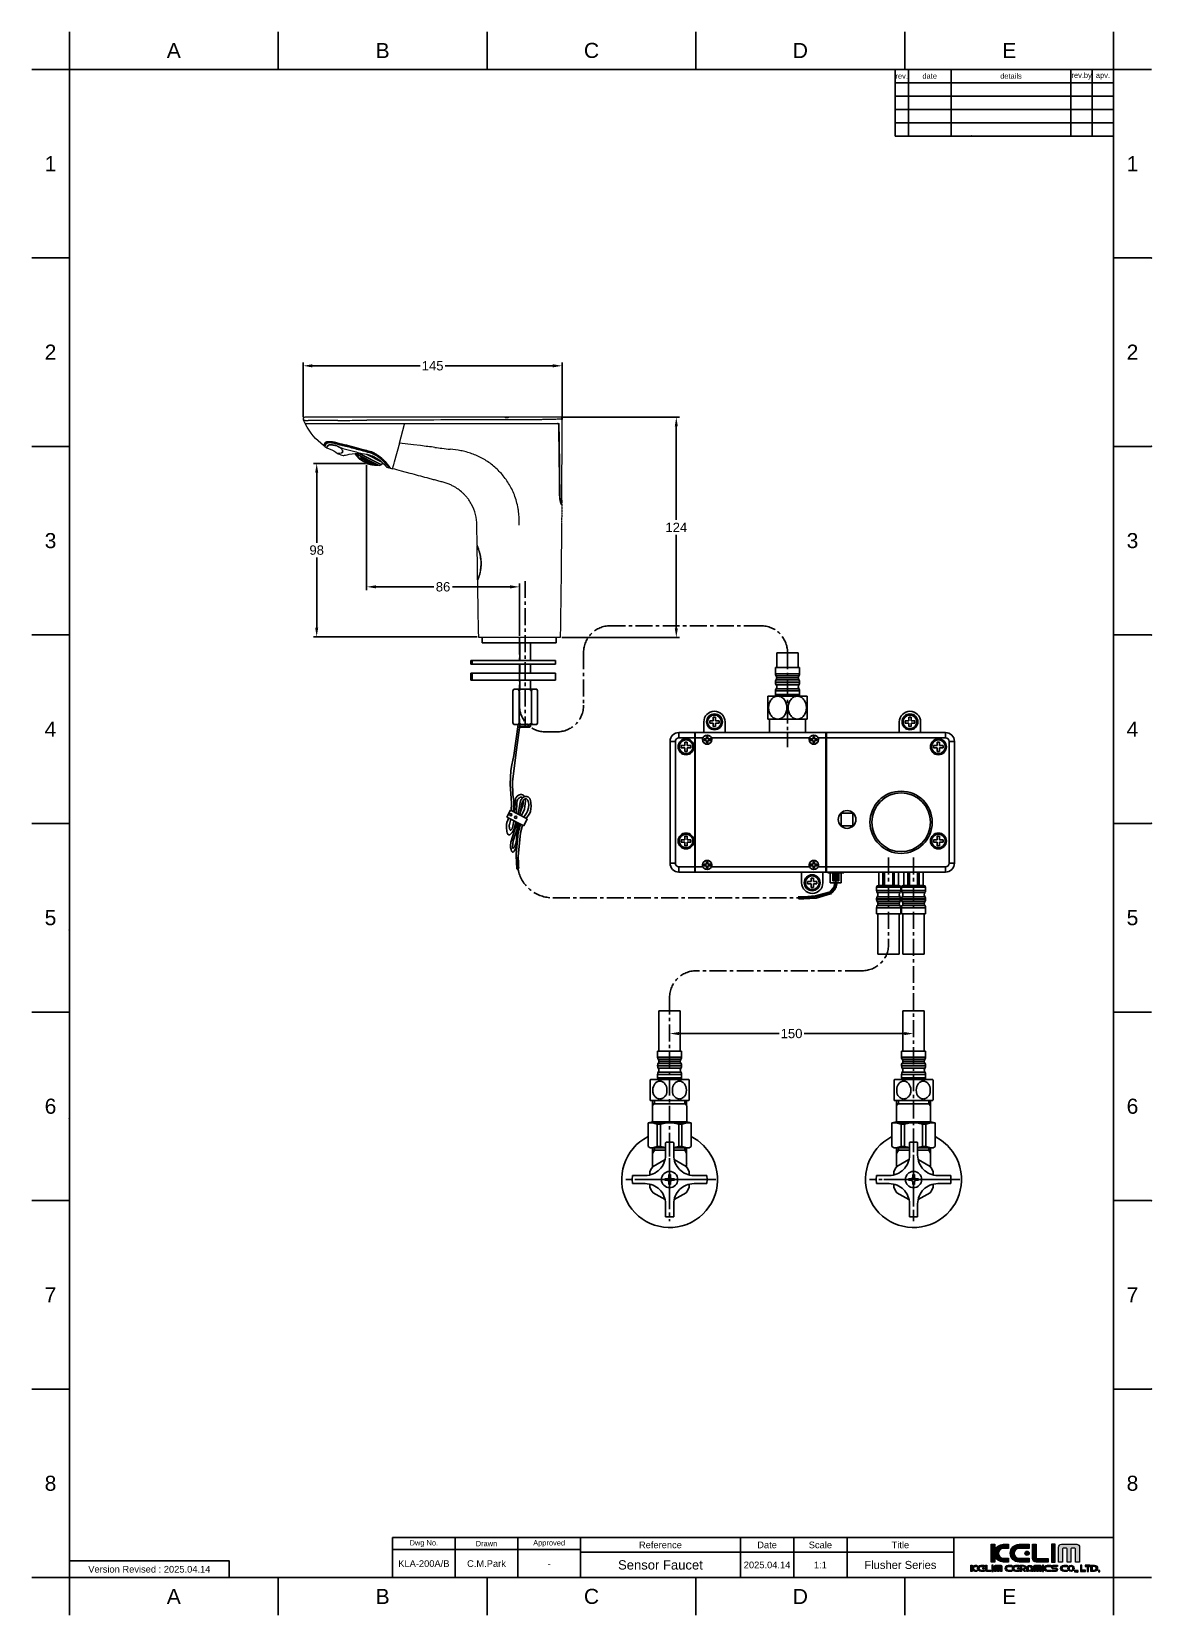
# Model space of a CAD drawing. Header units: millimetres. Extents: x 1613 to 2033, y 365 to 959.
import ezdxf

# ---------------------------------------------------------------- set-up
doc = ezdxf.new("R2010")
doc.units = ezdxf.units.MM
doc.header["$LTSCALE"] = 0.1
doc.linetypes.add('CENTERX2', pattern=[101.6, 63.5, -12.7, 12.7, -12.7])
doc.linetypes.add('PDF_IMPORT', pattern=[1, 0.8, -0.2])
for name, color, linetype in [('002', 7, 'Continuous'), ('02___PRT_ALL_AXES', 7, 'Continuous'), ('CENTER', 1, 'CENTERX2'), ('DIM', 3, 'Continuous'), ('FORM', 7, 'Continuous'), ('MEMBER', 7, 'Continuous'), ('TEXT', 2, 'Continuous')]:
    doc.layers.add(name, color=color, linetype=linetype)
doc.styles.get("Standard").update_dxf_attribs({"font": 'arial.ttf'})
doc.dimstyles.new('ISO-25', dxfattribs={"dimtxt": 3, "dimasz": 3, "dimexe": 1.25, "dimexo": 0.625, "dimgap": 1, "dimtad": 1, "dimtih": 1, "dimtoh": 1, "dimdec": 1, "dimlfac": 1.5, "dimdsep": 46, "dimtxsty": 'Standard', "dimcen": 2.5, "dimclrd": 3, "dimclre": 3, "dimclrt": 256, "dimadec": 0, "dimazin": 0, "dimtfac": 1, "dimtdec": 1, "dimtmove": 0, "dimatfit": 3, "dimfxl": 1, "dimarcsym": 0})

msp = doc.modelspace()

# ---------------------------------------------------------------- texts
at = {"char_height": 5.657, "attachment_point": 5}
for s, width, insert in [('A', 10, (1666.575, 952.196)), ('B', 10, (1744.918, 952.196)), ('C', 10, (1823.262, 952.196)), ('D', 10, (1901.605, 952.196)), ('E', 10, (1979.949, 952.196)), ('1', 50, (1620.332, 909.771)), ('1', 50, (2026.191, 909.771)), ('2', 50, (1620.332, 839.064)), ('2', 50, (2026.191, 839.064)), ('3', 50, (1620.332, 768.357)), ('3', 50, (2026.191, 768.357)), ('4', 50, (1620.332, 697.65)), ('4', 50, (2026.191, 697.65)), ('5', 50, (1620.332, 626.943)), ('5', 50, (2026.191, 626.943)), ('6', 50, (1620.332, 556.236)), ('6', 50, (2026.191, 556.236)), ('7', 50, (1620.332, 485.529)), ('7', 50, (2026.191, 485.529)), ('8', 50, (1620.332, 414.822)), ('8', 50, (2026.191, 414.822)), ('A', 10, (1666.575, 372.398)), ('B', 10, (1744.918, 372.398)), ('C', 10, (1823.262, 372.398)), ('D', 10, (1901.605, 372.398)), ('E', 10, (1979.949, 372.398))]:
    msp.add_mtext_dynamic_manual_height_columns(s, width=width, gutter_width=12.5, heights=[0], dxfattribs=dict(at, insert=insert))
at = {"layer": 'TEXT', "attachment_point": 5}
for s, width, insert, char_height in [('rev.', 5, (1939.62, 942.625), 2), ('date', 16, (1950.12, 942.625), 2), ('details', 45, (1980.62, 942.625), 2), ('rev.by', 8, (2007.12, 942.625), 2), ('apv.', 8, (2015.12, 942.625), 2), ('Dwg No.', 23.5, (1760.37, 392.218), 2), ('Drawn', 23.5, (1783.87, 392.218), 2), ('Approved', 23.5, (1807.37, 392.218), 2), ('Reference', 60, (1849.12, 391.718), 2.5), ('Date', 20, (1889.12, 391.718), 2.5), ('Scale', 20, (1909.12, 391.718), 2.5), ('Title', 40, (1939.12, 391.718), 2.5), ('KLA-200A/B', 23.5, (1760.37, 384.718), 2.5), ('C.M.Park', 23.5, (1783.87, 384.718), 2.5), ('Version Revised : 2025.04.14', 60, (1657.403, 382.593), 2.5), ('-', 23.5, (1807.37, 384.718), 2.5), ('Sensor Faucet', 60, (1849.12, 384.218), 3.5), ('2025.04.14', 20, (1889.12, 384.218), 2.5), ('1:1', 20, (1909.12, 384.218), 2.5), ('Flusher Series', 40, (1939.12, 384.218), 3)]:
    msp.add_mtext_dynamic_manual_height_columns(s, width=width, gutter_width=12.5, heights=[0], dxfattribs=dict(at, insert=insert, char_height=char_height))

# ---------------------------------------------------------------- blocks, each defined once
blk = doc.blocks.new('*D16')
at = {"layer": 'Defpoints', "color": 0, "transparency": 16777216}
for p in [(1852.57, 586.78), (1852.57, 583.51), (1944.06, 587.21)]:
    blk.add_point(p, dxfattribs=at)
at = {"layer": 'DIM', "color": 3, "lineweight": -2, "transparency": 16777216}
for p, q in [((1852.57, 586.15), (1852.57, 582.26)), ((1856.07, 583.51), (1893.62, 583.51)), ((1940.56, 583.51), (1903.01, 583.51)), ((1944.06, 586.59), (1944.06, 582.26))]:
    blk.add_line(p, q, dxfattribs=at)
at = {"layer": 'DIM', "color": 3, "transparency": 16777216}
for points in [[(1856.07, 584.1), (1856.07, 582.93), (1852.57, 583.51)], [(1940.56, 584.1), (1940.56, 582.93), (1944.06, 583.51)]]:
    blk.add_solid(points, dxfattribs=at)
at = {"layer": 'DIM', "transparency": 16777216, "insert": (1898.31, 583.51), "char_height": 3.5, "attachment_point": 5}
blk.add_mtext('150', dxfattribs=at)
blk = doc.blocks.new('*D25')
at = {"layer": 'Defpoints', "color": 0, "transparency": 16777216}
for p in [(1811.54, 814.71), (1855.08, 814.71), (1811.54, 732.04)]:
    blk.add_point(p, dxfattribs=at)
at = {"layer": 'DIM', "color": 3, "lineweight": -2, "transparency": 16777216}
for p, q in [((1812.16, 814.71), (1856.33, 814.71)), ((1855.08, 811.21), (1855.08, 776.13)), ((1855.08, 735.54), (1855.08, 770.62)), ((1812.16, 732.04), (1856.33, 732.04))]:
    blk.add_line(p, q, dxfattribs=at)
at = {"layer": 'DIM', "color": 3, "transparency": 16777216}
for points in [[(1854.5, 811.21), (1855.66, 811.21), (1855.08, 814.71)], [(1854.5, 735.54), (1855.66, 735.54), (1855.08, 732.04)]]:
    blk.add_solid(points, dxfattribs=at)
at = {"layer": 'DIM', "transparency": 16777216, "insert": (1855.08, 773.37), "char_height": 3.5, "attachment_point": 5}
blk.add_mtext('124', dxfattribs=at)
blk = doc.blocks.new('*D26')
at = {"layer": 'Defpoints', "color": 0, "transparency": 16777216}
for p in [(1720.18, 797.32), (1739.14, 797.32), (1780.95, 732.3)]:
    blk.add_point(p, dxfattribs=at)
at = {"layer": 'DIM', "color": 3, "lineweight": -2, "transparency": 16777216}
for p, q in [((1738.51, 797.32), (1718.93, 797.32)), ((1720.18, 793.82), (1720.18, 767.6)), ((1720.18, 735.8), (1720.18, 762.02)), ((1780.33, 732.3), (1718.93, 732.3))]:
    blk.add_line(p, q, dxfattribs=at)
at = {"layer": 'DIM', "color": 3, "transparency": 16777216}
for points in [[(1719.6, 793.82), (1720.76, 793.82), (1720.18, 797.32)], [(1719.6, 735.8), (1720.76, 735.8), (1720.18, 732.3)]]:
    blk.add_solid(points, dxfattribs=at)
at = {"layer": 'DIM', "transparency": 16777216, "insert": (1720.18, 764.81), "char_height": 3.5, "attachment_point": 5}
blk.add_mtext('98', dxfattribs=at)
blk = doc.blocks.new('*D27')
at = {"layer": 'Defpoints', "color": 0, "transparency": 16777216}
for p in [(1738.92, 797.41), (1796.25, 751.05), (1796.25, 732.04)]:
    blk.add_point(p, dxfattribs=at)
at = {"layer": 'DIM', "color": 3, "lineweight": -2, "transparency": 16777216}
for p, q in [((1738.92, 796.79), (1738.92, 749.8)), ((1742.42, 751.05), (1764.08, 751.05)), ((1792.75, 751.05), (1771.09, 751.05)), ((1796.25, 732.66), (1796.25, 752.3))]:
    blk.add_line(p, q, dxfattribs=at)
at = {"layer": 'DIM', "color": 3, "transparency": 16777216}
for points in [[(1742.42, 751.64), (1742.42, 750.47), (1738.92, 751.05)], [(1792.75, 751.64), (1792.75, 750.47), (1796.25, 751.05)]]:
    blk.add_solid(points, dxfattribs=at)
at = {"layer": 'DIM', "transparency": 16777216, "insert": (1767.58, 751.05), "char_height": 3.5, "attachment_point": 5}
blk.add_mtext('86', dxfattribs=at)
blk = doc.blocks.new('*D28')
at = {"layer": 'Defpoints', "color": 0, "transparency": 16777216}
for p in [(1812.23, 833.95), (1715.08, 814.04), (1812.23, 813.2)]:
    blk.add_point(p, dxfattribs=at)
at = {"layer": 'DIM', "color": 3, "lineweight": -2, "transparency": 16777216}
for p, q in [((1715.08, 814.66), (1715.08, 835.2)), ((1718.58, 833.95), (1758.94, 833.95)), ((1808.73, 833.95), (1768.37, 833.95)), ((1812.23, 813.82), (1812.23, 835.2))]:
    blk.add_line(p, q, dxfattribs=at)
at = {"layer": 'DIM', "color": 3, "transparency": 16777216}
for points in [[(1718.58, 834.53), (1718.58, 833.36), (1715.08, 833.95)], [(1808.73, 834.53), (1808.73, 833.36), (1812.23, 833.95)]]:
    blk.add_solid(points, dxfattribs=at)
at = {"layer": 'DIM', "transparency": 16777216, "insert": (1763.66, 833.95), "char_height": 3.5, "attachment_point": 5}
blk.add_mtext('145', dxfattribs=at)

# ---------------------------------------------------------------- dimensions: what is measured, and where the dimension line sits
at = {"layer": 'DIM'}
dim = msp.add_linear_dim(base=(1812.227, 833.945), p1=(1715.084, 814.037), p2=(1812.227, 813.197), text='145', dimstyle='ISO-25', override={"dimtxt": 3.5, "dimasz": 3.5, "dimtad": 0}, dxfattribs=at)
dim.commit()
dim.dimension.update_dxf_attribs({"geometry": '*D28', "text_midpoint": (1763.656, 833.945)})
dim = msp.add_linear_dim(base=(1855.08, 814.706), p1=(1811.537, 732.039), p2=(1811.537, 814.706), angle=90, dimstyle='ISO-25', override={"dimtxt": 3.5, "dimasz": 3.5, "dimtad": 0}, dxfattribs=at)
dim.commit()
dim.dimension.update_dxf_attribs({"geometry": '*D25', "text_midpoint": (1855.08, 773.373)})
for base, p1, p2, angle, text, picture, middle in [((1720.181, 797.321), (1780.953, 732.301), (1739.138, 797.321), 90, '98', '*D26', (1720.181, 764.811)), ((1852.569, 583.513), (1944.055, 587.214), (1852.569, 586.778), 180, '150', '*D16', (1898.312, 583.513))]:
    dim = msp.add_linear_dim(base=base, p1=p1, p2=p2, angle=angle, text=text, dimstyle='ISO-25', override={"dimtxt": 3.5, "dimasz": 3.5, "dimtad": 0}, dxfattribs=at)
    dim.commit()
    dim.dimension.update_dxf_attribs({"geometry": picture, "text_midpoint": middle})
dim = msp.add_linear_dim(base=(1796.247, 751.052), p1=(1738.922, 797.415), p2=(1796.247, 732.039), dimstyle='ISO-25', override={"dimtxt": 3.5, "dimasz": 3.5, "dimtad": 0}, dxfattribs=at)
dim.commit()
dim.dimension.update_dxf_attribs({"geometry": '*D27', "text_midpoint": (1767.585, 751.052)})

# ---------------------------------------------------------------- hatches: boundary and pattern name
at = {"layer": 'TEXT'}
h = msp.add_hatch(color=2, dxfattribs=at)
h.dxf.hatch_style = 2
edge = h.paths.add_edge_path()
edge.add_spline(control_points=[(1979.65, 386.78), (1979.65, 386.78), (1977.72, 386.78), (1977.72, 386.78), (1976.706, 386.78), (1975.888, 387.598), (1975.888, 388.61), (1975.888, 389.625), (1976.706, 390.443), (1977.72, 390.443), (1977.72, 390.443), (1979.65, 390.443), (1979.65, 390.443), (1979.65, 390.443), (1979.65, 391.956), (1979.65, 391.956), (1979.65, 391.956), (1977.743, 391.956), (1977.743, 391.956), (1976.216, 391.956), (1974.936, 390.934), (1974.545, 389.534), (1974.545, 389.534), (1974.545, 392.004), (1974.545, 392.004), (1974.545, 392.004), (1973.133, 392.004), (1973.133, 392.004), (1973.133, 392.004), (1973.133, 385.266), (1973.133, 385.266), (1973.133, 385.266), (1974.545, 385.266), (1974.545, 385.266), (1974.545, 385.266), (1974.545, 387.738), (1974.545, 387.738), (1974.936, 386.34), (1976.216, 385.313), (1977.743, 385.313), (1977.743, 385.313), (1979.65, 385.313), (1979.65, 385.313), (1979.65, 385.313), (1979.65, 386.78), (1979.65, 386.78)], knot_values=[0, 0, 0, 0, 1, 1, 1, 2, 2, 2, 3, 3, 3, 4, 4, 4, 5, 5, 5, 6, 6, 6, 7, 7, 7, 8, 8, 8, 9, 9, 9, 10, 10, 10, 11, 11, 11, 12, 12, 12, 13, 13, 13, 14, 14, 14, 15, 15, 15, 15], degree=3, periodic=0)
h = msp.add_hatch(color=2, dxfattribs=at)
h.dxf.hatch_style = 2
edge = h.paths.add_edge_path()
edge.add_spline(control_points=[(1990.076, 385.262), (1990.076, 385.262), (1994.616, 385.262), (1994.616, 385.262), (1994.616, 385.262), (1994.616, 386.675), (1994.616, 386.675), (1994.616, 386.675), (1990.087, 386.675), (1990.087, 386.675), (1990.087, 386.675), (1990.081, 386.66), (1990.081, 386.66), (1990.081, 386.66), (1990.081, 392.004), (1990.081, 392.004), (1990.081, 392.004), (1988.667, 392.004), (1988.667, 392.004), (1988.667, 392.004), (1988.667, 386.675), (1988.667, 386.675), (1988.667, 386.675), (1988.662, 386.681), (1988.662, 386.681), (1988.662, 385.896), (1989.298, 385.256), (1990.087, 385.256), (1990.087, 385.256), (1990.076, 385.262), (1990.076, 385.262)], knot_values=[0, 0, 0, 0, 1, 1, 1, 2, 2, 2, 3, 3, 3, 4, 4, 4, 5, 5, 5, 6, 6, 6, 7, 7, 7, 8, 8, 8, 9, 9, 9, 10, 10, 10, 10], degree=3, periodic=0)
h = msp.add_hatch(color=2, dxfattribs=at)
h.dxf.hatch_style = 2
h.paths.add_polyline_path([(1997.206, 392.004), (1995.793, 392.004), (1995.793, 385.266), (1997.206, 385.266)])
h = msp.add_hatch(color=256, dxfattribs=at)
h.dxf.hatch_style = 2
edge = h.paths.add_edge_path()
edge.add_spline(control_points=[(1983.632, 385.313), (1983.632, 385.313), (1987.472, 385.313), (1987.472, 385.313), (1987.472, 385.313), (1987.472, 386.78), (1987.472, 386.78), (1987.472, 386.78), (1983.608, 386.78), (1983.608, 386.78), (1982.595, 386.78), (1981.778, 387.598), (1981.778, 388.61), (1981.778, 389.625), (1982.595, 390.443), (1983.608, 390.443), (1983.608, 390.443), (1987.472, 390.443), (1987.472, 390.443), (1987.472, 390.443), (1987.472, 391.956), (1987.472, 391.956), (1987.472, 391.956), (1983.632, 391.956), (1983.632, 391.956), (1981.796, 391.956), (1980.311, 390.474), (1980.311, 388.635), (1980.311, 386.802), (1981.796, 385.313), (1983.632, 385.313)], knot_values=[0, 0, 0, 0, 1, 1, 1, 2, 2, 2, 3, 3, 3, 4, 4, 4, 5, 5, 5, 6, 6, 6, 7, 7, 7, 8, 8, 8, 9, 9, 9, 10, 10, 10, 10], degree=3, periodic=0)
h = msp.add_hatch(color=2, dxfattribs=at)
h.dxf.hatch_style = 2
edge = h.paths.add_edge_path()
edge.add_spline(control_points=[(1985.854, 388.61), (1985.854, 388.169), (1986.21, 387.807), (1986.653, 387.807), (1987.095, 387.807), (1987.454, 388.169), (1987.454, 388.61), (1987.454, 389.054), (1987.095, 389.41), (1986.653, 389.41), (1986.21, 389.41), (1985.854, 389.054), (1985.854, 388.61)], knot_values=[0, 0, 0, 0, 1, 1, 1, 2, 2, 2, 3, 3, 3, 4, 4, 4, 4], degree=3, periodic=0)
h = msp.add_hatch(color=2, dxfattribs=at)
h.dxf.hatch_style = 2
edge = h.paths.add_edge_path()
edge.add_spline(control_points=[(2005.28, 391.972), (2005.28, 391.972), (1999.528, 391.972), (1999.528, 391.972), (1998.936, 391.972), (1998.457, 391.496), (1998.457, 390.909), (1998.457, 390.909), (1998.457, 385.277), (1998.457, 385.277), (1998.457, 385.277), (1999.985, 385.277), (1999.985, 385.277), (1999.985, 385.277), (1999.985, 390.211), (1999.985, 390.211), (1999.985, 390.211), (2000.303, 390.532), (2000.303, 390.532), (2000.303, 390.532), (2001.328, 390.532), (2001.328, 390.532), (2001.328, 390.532), (2001.647, 390.211), (2001.647, 390.211), (2001.647, 390.211), (2001.647, 385.277), (2001.647, 385.277), (2001.647, 385.277), (2003.124, 385.277), (2003.124, 385.277), (2003.124, 385.277), (2003.124, 390.211), (2003.124, 390.211), (2003.124, 390.211), (2003.447, 390.532), (2003.447, 390.532), (2003.447, 390.532), (2004.468, 390.532), (2004.468, 390.532), (2004.468, 390.532), (2004.785, 390.211), (2004.785, 390.211), (2004.785, 390.211), (2004.785, 385.277), (2004.785, 385.277), (2004.785, 385.277), (2006.351, 385.277), (2006.351, 385.277), (2006.351, 385.277), (2006.351, 390.909), (2006.351, 390.909), (2006.351, 391.496), (2005.87, 391.972), (2005.28, 391.972)], knot_values=[0, 0, 0, 0, 1, 1, 1, 2, 2, 2, 3, 3, 3, 4, 4, 4, 5, 5, 5, 6, 6, 6, 7, 7, 7, 8, 8, 8, 9, 9, 9, 10, 10, 10, 11, 11, 11, 12, 12, 12, 13, 13, 13, 14, 14, 14, 15, 15, 15, 16, 16, 16, 17, 17, 17, 18, 18, 18, 18], degree=3, periodic=0)
h = msp.add_hatch(color=2, dxfattribs=at)
h.dxf.hatch_style = 2
edge = h.paths.add_edge_path()
edge.add_spline(control_points=[(1966.082, 383.235), (1966.082, 383.235), (1966.082, 384.099), (1966.082, 384.099), (1966.082, 384.099), (1965.59, 384.099), (1965.59, 384.099), (1965.59, 384.099), (1965.59, 381.75), (1965.59, 381.75), (1965.59, 381.75), (1966.082, 381.75), (1966.082, 381.75), (1966.082, 381.75), (1966.082, 382.615), (1966.082, 382.615), (1966.218, 382.126), (1966.664, 381.766), (1967.198, 381.766), (1967.198, 381.766), (1967.863, 381.766), (1967.863, 381.766), (1967.863, 381.766), (1967.863, 382.277), (1967.863, 382.277), (1967.863, 382.277), (1967.19, 382.277), (1967.19, 382.277), (1966.836, 382.277), (1966.551, 382.563), (1966.551, 382.915), (1966.551, 383.27), (1966.836, 383.555), (1967.19, 383.555), (1967.19, 383.555), (1967.863, 383.555), (1967.863, 383.555), (1967.863, 383.555), (1967.863, 384.083), (1967.863, 384.083), (1967.863, 384.083), (1967.198, 384.083), (1967.198, 384.083), (1966.664, 384.083), (1966.218, 383.724), (1966.082, 383.235)], knot_values=[0, 0, 0, 0, 1, 1, 1, 2, 2, 2, 3, 3, 3, 4, 4, 4, 5, 5, 5, 6, 6, 6, 7, 7, 7, 8, 8, 8, 9, 9, 9, 10, 10, 10, 11, 11, 11, 12, 12, 12, 13, 13, 13, 14, 14, 14, 15, 15, 15, 15], degree=3, periodic=0)
h = msp.add_hatch(color=2, dxfattribs=at)
h.dxf.hatch_style = 2
edge = h.paths.add_edge_path()
edge.add_spline(control_points=[(1968.093, 382.925), (1968.093, 382.286), (1968.611, 381.766), (1969.252, 381.766), (1969.252, 381.766), (1970.591, 381.766), (1970.591, 381.766), (1970.591, 381.766), (1970.591, 382.277), (1970.591, 382.277), (1970.591, 382.277), (1969.243, 382.277), (1969.243, 382.277), (1968.89, 382.277), (1968.605, 382.563), (1968.605, 382.915), (1968.605, 383.27), (1968.89, 383.555), (1969.243, 383.555), (1969.243, 383.555), (1970.591, 383.555), (1970.591, 383.555), (1970.591, 383.555), (1970.591, 384.083), (1970.591, 384.083), (1970.591, 384.083), (1969.252, 384.083), (1969.252, 384.083), (1968.611, 384.083), (1968.093, 383.566), (1968.093, 382.925)], knot_values=[0, 0, 0, 0, 1, 1, 1, 2, 2, 2, 3, 3, 3, 4, 4, 4, 5, 5, 5, 6, 6, 6, 7, 7, 7, 8, 8, 8, 9, 9, 9, 10, 10, 10, 10], degree=3, periodic=0)
h = msp.add_hatch(color=2, dxfattribs=at)
h.dxf.hatch_style = 2
edge = h.paths.add_edge_path()
edge.add_spline(control_points=[(1970.027, 382.915), (1970.027, 382.762), (1970.151, 382.636), (1970.305, 382.636), (1970.46, 382.636), (1970.585, 382.762), (1970.585, 382.915), (1970.585, 383.07), (1970.46, 383.195), (1970.305, 383.195), (1970.151, 383.195), (1970.027, 383.07), (1970.027, 382.915)], knot_values=[0, 0, 0, 0, 1, 1, 1, 2, 2, 2, 3, 3, 3, 4, 4, 4, 4], degree=3, periodic=0)
h = msp.add_hatch(color=2, dxfattribs=at)
h.dxf.hatch_style = 2
edge = h.paths.add_edge_path()
edge.add_spline(control_points=[(1971.501, 382.236), (1971.501, 382.236), (1971.501, 384.099), (1971.501, 384.099), (1971.501, 384.099), (1971.008, 384.099), (1971.008, 384.099), (1971.008, 384.099), (1971.008, 382.241), (1971.008, 382.241), (1971.008, 382.241), (1971.006, 382.243), (1971.006, 382.243), (1971.006, 381.969), (1971.228, 381.746), (1971.503, 381.746), (1971.503, 381.746), (1971.499, 381.748), (1971.499, 381.748), (1971.499, 381.748), (1973.082, 381.748), (1973.082, 381.748), (1973.082, 381.748), (1973.082, 382.241), (1973.082, 382.241), (1973.082, 382.241), (1971.503, 382.241), (1971.503, 382.241), (1971.503, 382.241), (1971.501, 382.236), (1971.501, 382.236)], knot_values=[0, 0, 0, 0, 1, 1, 1, 2, 2, 2, 3, 3, 3, 4, 4, 4, 5, 5, 5, 6, 6, 6, 7, 7, 7, 8, 8, 8, 9, 9, 9, 10, 10, 10, 10], degree=3, periodic=0)
h = msp.add_hatch(color=2, dxfattribs=at)
h.dxf.hatch_style = 2
h.paths.add_polyline_path([(1973.493, 381.75), (1973.986, 381.75), (1973.986, 384.099), (1973.493, 384.099)])
h = msp.add_hatch(color=2, dxfattribs=at)
h.dxf.hatch_style = 2
edge = h.paths.add_edge_path()
edge.add_spline(control_points=[(1976.802, 384.089), (1976.802, 384.089), (1974.795, 384.089), (1974.795, 384.089), (1974.589, 384.089), (1974.422, 383.922), (1974.422, 383.718), (1974.422, 383.718), (1974.422, 381.753), (1974.422, 381.753), (1974.422, 381.753), (1974.955, 381.753), (1974.955, 381.753), (1974.955, 381.753), (1974.955, 383.475), (1974.955, 383.475), (1974.955, 383.475), (1975.066, 383.586), (1975.066, 383.586), (1975.066, 383.586), (1975.424, 383.586), (1975.424, 383.586), (1975.424, 383.586), (1975.535, 383.475), (1975.535, 383.475), (1975.535, 383.475), (1975.535, 381.753), (1975.535, 381.753), (1975.535, 381.753), (1976.05, 381.753), (1976.05, 381.753), (1976.05, 381.753), (1976.05, 383.475), (1976.05, 383.475), (1976.05, 383.475), (1976.163, 383.586), (1976.163, 383.586), (1976.163, 383.586), (1976.518, 383.586), (1976.518, 383.586), (1976.518, 383.586), (1976.629, 383.475), (1976.629, 383.475), (1976.629, 383.475), (1976.629, 381.753), (1976.629, 381.753), (1976.629, 381.753), (1977.176, 381.753), (1977.176, 381.753), (1977.176, 381.753), (1977.176, 383.718), (1977.176, 383.718), (1977.176, 383.922), (1977.007, 384.089), (1976.802, 384.089)], knot_values=[0, 0, 0, 0, 1, 1, 1, 2, 2, 2, 3, 3, 3, 4, 4, 4, 5, 5, 5, 6, 6, 6, 7, 7, 7, 8, 8, 8, 9, 9, 9, 10, 10, 10, 11, 11, 11, 12, 12, 12, 13, 13, 13, 14, 14, 14, 15, 15, 15, 16, 16, 16, 17, 17, 17, 18, 18, 18, 18], degree=3, periodic=0)
h = msp.add_hatch(color=2, dxfattribs=at)
h.dxf.hatch_style = 2
edge = h.paths.add_edge_path()
edge.add_spline(control_points=[(1978.407, 382.925), (1978.407, 382.286), (1978.925, 381.766), (1979.565, 381.766), (1979.565, 381.766), (1980.905, 381.766), (1980.905, 381.766), (1980.905, 381.766), (1980.905, 382.277), (1980.905, 382.277), (1980.905, 382.277), (1979.557, 382.277), (1979.557, 382.277), (1979.204, 382.277), (1978.918, 382.563), (1978.918, 382.915), (1978.918, 383.27), (1979.204, 383.555), (1979.557, 383.555), (1979.557, 383.555), (1980.905, 383.555), (1980.905, 383.555), (1980.905, 383.555), (1980.905, 384.083), (1980.905, 384.083), (1980.905, 384.083), (1979.565, 384.083), (1979.565, 384.083), (1978.925, 384.083), (1978.407, 383.566), (1978.407, 382.925)], knot_values=[0, 0, 0, 0, 1, 1, 1, 2, 2, 2, 3, 3, 3, 4, 4, 4, 5, 5, 5, 6, 6, 6, 7, 7, 7, 8, 8, 8, 9, 9, 9, 10, 10, 10, 10], degree=3, periodic=0)
h = msp.add_hatch(color=2, dxfattribs=at)
h.dxf.hatch_style = 2
edge = h.paths.add_edge_path()
edge.add_spline(control_points=[(1981.136, 382.925), (1981.136, 382.286), (1981.653, 381.766), (1982.294, 381.766), (1982.294, 381.766), (1983.633, 381.766), (1983.633, 381.766), (1983.633, 381.766), (1983.633, 382.277), (1983.633, 382.277), (1983.633, 382.277), (1982.285, 382.277), (1982.285, 382.277), (1981.932, 382.277), (1981.647, 382.563), (1981.647, 382.915), (1981.647, 383.27), (1981.932, 383.555), (1982.285, 383.555), (1982.285, 383.555), (1983.633, 383.555), (1983.633, 383.555), (1983.633, 383.555), (1983.633, 384.083), (1983.633, 384.083), (1983.633, 384.083), (1982.294, 384.083), (1982.294, 384.083), (1981.653, 384.083), (1981.136, 383.566), (1981.136, 382.925)], knot_values=[0, 0, 0, 0, 1, 1, 1, 2, 2, 2, 3, 3, 3, 4, 4, 4, 5, 5, 5, 6, 6, 6, 7, 7, 7, 8, 8, 8, 9, 9, 9, 10, 10, 10, 10], degree=3, periodic=0)
h = msp.add_hatch(color=2, dxfattribs=at)
h.dxf.hatch_style = 2
edge = h.paths.add_edge_path()
edge.add_spline(control_points=[(1983.069, 382.915), (1983.069, 382.762), (1983.193, 382.636), (1983.347, 382.636), (1983.501, 382.636), (1983.626, 382.762), (1983.626, 382.915), (1983.626, 383.07), (1983.501, 383.195), (1983.347, 383.195), (1983.193, 383.195), (1983.069, 383.07), (1983.069, 382.915)], knot_values=[0, 0, 0, 0, 1, 1, 1, 2, 2, 2, 3, 3, 3, 4, 4, 4, 4], degree=3, periodic=0)
h = msp.add_hatch(color=2, dxfattribs=at)
h.dxf.hatch_style = 2
edge = h.paths.add_edge_path()
edge.add_spline(control_points=[(1986.122, 383.234), (1986.122, 383.711), (1985.684, 384.099), (1985.143, 384.099), (1985.143, 384.099), (1984.504, 384.099), (1984.504, 384.099), (1984.504, 384.099), (1984.011, 384.099), (1984.011, 384.099), (1984.011, 384.099), (1984.011, 383.717), (1984.011, 383.717), (1984.011, 383.717), (1984.011, 382.762), (1984.011, 382.762), (1984.011, 382.762), (1984.011, 382.368), (1984.011, 382.368), (1984.011, 382.368), (1984.011, 381.75), (1984.011, 381.75), (1984.011, 381.75), (1984.504, 381.75), (1984.504, 381.75), (1984.504, 381.75), (1984.504, 382.368), (1984.504, 382.368), (1984.504, 382.368), (1985.104, 382.368), (1985.104, 382.368), (1985.104, 382.368), (1985.628, 381.75), (1985.628, 381.75), (1985.628, 381.75), (1986.121, 381.75), (1986.121, 381.75), (1986.121, 381.75), (1985.535, 382.44), (1985.535, 382.44), (1985.881, 382.574), (1986.122, 382.878), (1986.122, 383.234)], knot_values=[0, 0, 0, 0, 1, 1, 1, 2, 2, 2, 3, 3, 3, 4, 4, 4, 5, 5, 5, 6, 6, 6, 7, 7, 7, 8, 8, 8, 9, 9, 9, 10, 10, 10, 11, 11, 11, 12, 12, 12, 13, 13, 13, 14, 14, 14, 14], degree=3, periodic=0)
edge = h.paths.add_edge_path()
edge.add_spline(control_points=[(1985.151, 382.762), (1985.151, 382.762), (1984.504, 382.762), (1984.504, 382.762), (1984.504, 382.762), (1984.504, 383.717), (1984.504, 383.717), (1984.504, 383.717), (1985.151, 383.717), (1985.151, 383.717), (1985.449, 383.717), (1985.69, 383.504), (1985.69, 383.24), (1985.69, 382.976), (1985.449, 382.762), (1985.151, 382.762)], knot_values=[0, 0, 0, 0, 1, 1, 1, 2, 2, 2, 3, 3, 3, 4, 4, 4, 5, 5, 5, 5], degree=3, periodic=0)
h = msp.add_hatch(color=2, dxfattribs=at)
h.dxf.hatch_style = 2
edge = h.paths.add_edge_path()
edge.add_spline(control_points=[(1987.677, 384.083), (1987.038, 384.083), (1986.519, 383.603), (1986.519, 383.009), (1986.519, 383.009), (1986.519, 381.766), (1986.519, 381.766), (1986.519, 381.766), (1987.03, 381.766), (1987.03, 381.766), (1987.03, 381.766), (1987.03, 383.017), (1987.03, 383.017), (1987.03, 383.344), (1987.315, 383.609), (1987.668, 383.609), (1988.023, 383.609), (1988.308, 383.344), (1988.308, 383.017), (1988.308, 383.017), (1988.308, 381.766), (1988.308, 381.766), (1988.308, 381.766), (1988.836, 381.766), (1988.836, 381.766), (1988.836, 381.766), (1988.836, 383.009), (1988.836, 383.009), (1988.836, 383.603), (1988.319, 384.083), (1987.677, 384.083)], knot_values=[0, 0, 0, 0, 1, 1, 1, 2, 2, 2, 3, 3, 3, 4, 4, 4, 5, 5, 5, 6, 6, 6, 7, 7, 7, 8, 8, 8, 9, 9, 9, 10, 10, 10, 10], degree=3, periodic=0)
h = msp.add_hatch(color=2, dxfattribs=at)
h.dxf.hatch_style = 2
edge = h.paths.add_edge_path()
edge.add_spline(control_points=[(1987.685, 382.342), (1987.531, 382.342), (1987.407, 382.218), (1987.407, 382.063), (1987.407, 381.91), (1987.531, 381.783), (1987.685, 381.783), (1987.84, 381.783), (1987.965, 381.91), (1987.965, 382.063), (1987.965, 382.218), (1987.84, 382.342), (1987.685, 382.342)], knot_values=[0, 0, 0, 0, 1, 1, 1, 2, 2, 2, 3, 3, 3, 4, 4, 4, 4], degree=3, periodic=0)
h = msp.add_hatch(color=2, dxfattribs=at)
h.dxf.hatch_style = 2
edge = h.paths.add_edge_path()
edge.add_spline(control_points=[(1991.576, 384.089), (1991.576, 384.089), (1989.57, 384.089), (1989.57, 384.089), (1989.364, 384.089), (1989.197, 383.922), (1989.197, 383.718), (1989.197, 383.718), (1989.197, 381.753), (1989.197, 381.753), (1989.197, 381.753), (1989.73, 381.753), (1989.73, 381.753), (1989.73, 381.753), (1989.73, 383.475), (1989.73, 383.475), (1989.73, 383.475), (1989.841, 383.586), (1989.841, 383.586), (1989.841, 383.586), (1990.198, 383.586), (1990.198, 383.586), (1990.198, 383.586), (1990.309, 383.475), (1990.309, 383.475), (1990.309, 383.475), (1990.309, 381.753), (1990.309, 381.753), (1990.309, 381.753), (1990.825, 381.753), (1990.825, 381.753), (1990.825, 381.753), (1990.825, 383.475), (1990.825, 383.475), (1990.825, 383.475), (1990.937, 383.586), (1990.937, 383.586), (1990.937, 383.586), (1991.293, 383.586), (1991.293, 383.586), (1991.293, 383.586), (1991.404, 383.475), (1991.404, 383.475), (1991.404, 383.475), (1991.404, 381.753), (1991.404, 381.753), (1991.404, 381.753), (1991.95, 381.753), (1991.95, 381.753), (1991.95, 381.753), (1991.95, 383.718), (1991.95, 383.718), (1991.95, 383.922), (1991.782, 384.089), (1991.576, 384.089)], knot_values=[0, 0, 0, 0, 1, 1, 1, 2, 2, 2, 3, 3, 3, 4, 4, 4, 5, 5, 5, 6, 6, 6, 7, 7, 7, 8, 8, 8, 9, 9, 9, 10, 10, 10, 11, 11, 11, 12, 12, 12, 13, 13, 13, 14, 14, 14, 15, 15, 15, 16, 16, 16, 17, 17, 17, 18, 18, 18, 18], degree=3, periodic=0)
h = msp.add_hatch(color=2, dxfattribs=at)
h.dxf.hatch_style = 2
h.paths.add_polyline_path([(1992.381, 381.75), (1992.874, 381.75), (1992.874, 384.099), (1992.381, 384.099)])
h = msp.add_hatch(color=2, dxfattribs=at)
h.dxf.hatch_style = 2
edge = h.paths.add_edge_path()
edge.add_spline(control_points=[(1993.018, 382.925), (1993.018, 382.286), (1993.536, 381.766), (1994.176, 381.766), (1994.176, 381.766), (1995.516, 381.766), (1995.516, 381.766), (1995.516, 381.766), (1995.516, 382.277), (1995.516, 382.277), (1995.516, 382.277), (1994.168, 382.277), (1994.168, 382.277), (1993.815, 382.277), (1993.529, 382.563), (1993.529, 382.915), (1993.529, 383.27), (1993.815, 383.555), (1994.168, 383.555), (1994.168, 383.555), (1995.516, 383.555), (1995.516, 383.555), (1995.516, 383.555), (1995.516, 384.083), (1995.516, 384.083), (1995.516, 384.083), (1994.176, 384.083), (1994.176, 384.083), (1993.536, 384.083), (1993.018, 383.566), (1993.018, 382.925)], knot_values=[0, 0, 0, 0, 1, 1, 1, 2, 2, 2, 3, 3, 3, 4, 4, 4, 5, 5, 5, 6, 6, 6, 7, 7, 7, 8, 8, 8, 9, 9, 9, 10, 10, 10, 10], degree=3, periodic=0)
h = msp.add_hatch(color=2, dxfattribs=at)
h.dxf.hatch_style = 2
edge = h.paths.add_edge_path()
edge.add_spline(control_points=[(1995.764, 383.367), (1995.764, 382.65), (1996.493, 382.711), (1996.493, 382.711), (1996.493, 382.711), (1996.512, 382.711), (1996.512, 382.711), (1996.512, 382.711), (1997.298, 382.711), (1997.298, 382.711), (1997.298, 382.711), (1997.439, 382.711), (1997.439, 382.711), (1997.439, 382.711), (1997.63, 382.68), (1997.63, 382.496), (1997.63, 382.312), (1997.506, 382.241), (1997.439, 382.241), (1997.439, 382.241), (1995.764, 382.241), (1995.764, 382.241), (1995.764, 382.241), (1995.764, 381.767), (1995.764, 381.767), (1995.764, 381.767), (1997.428, 381.767), (1997.428, 381.767), (1997.428, 381.767), (1998.047, 381.766), (1998.047, 382.484), (1998.047, 383.202), (1997.317, 383.14), (1997.317, 383.14), (1997.317, 383.14), (1997.298, 383.14), (1997.298, 383.14), (1997.298, 383.14), (1996.512, 383.14), (1996.512, 383.14), (1996.512, 383.14), (1996.37, 383.14), (1996.37, 383.14), (1996.37, 383.14), (1996.18, 383.17), (1996.18, 383.354), (1996.18, 383.538), (1996.304, 383.609), (1996.371, 383.609), (1996.371, 383.609), (1998.047, 383.609), (1998.047, 383.609), (1998.047, 383.609), (1998.047, 384.083), (1998.047, 384.083), (1998.047, 384.083), (1996.382, 384.083), (1996.382, 384.083), (1996.382, 384.083), (1995.764, 384.084), (1995.764, 383.367)], knot_values=[0, 0, 0, 0, 1, 1, 1, 2, 2, 2, 3, 3, 3, 4, 4, 4, 5, 5, 5, 6, 6, 6, 7, 7, 7, 8, 8, 8, 9, 9, 9, 10, 10, 10, 11, 11, 11, 12, 12, 12, 13, 13, 13, 14, 14, 14, 15, 15, 15, 16, 16, 16, 17, 17, 17, 18, 18, 18, 19, 19, 19, 20, 20, 20, 20], degree=3, periodic=0)
h = msp.add_hatch(color=2, dxfattribs=at)
h.dxf.hatch_style = 2
edge = h.paths.add_edge_path()
edge.add_spline(control_points=[(1999.239, 382.925), (1999.239, 382.286), (1999.756, 381.766), (2000.397, 381.766), (2000.397, 381.766), (2001.736, 381.766), (2001.736, 381.766), (2001.736, 381.766), (2001.736, 382.277), (2001.736, 382.277), (2001.736, 382.277), (2000.389, 382.277), (2000.389, 382.277), (2000.035, 382.277), (1999.75, 382.563), (1999.75, 382.915), (1999.75, 383.27), (2000.035, 383.555), (2000.389, 383.555), (2000.389, 383.555), (2001.736, 383.555), (2001.736, 383.555), (2001.736, 383.555), (2001.736, 384.083), (2001.736, 384.083), (2001.736, 384.083), (2000.397, 384.083), (2000.397, 384.083), (1999.756, 384.083), (1999.239, 383.566), (1999.239, 382.925)], knot_values=[0, 0, 0, 0, 1, 1, 1, 2, 2, 2, 3, 3, 3, 4, 4, 4, 5, 5, 5, 6, 6, 6, 7, 7, 7, 8, 8, 8, 9, 9, 9, 10, 10, 10, 10], degree=3, periodic=0)
h = msp.add_hatch(color=2, dxfattribs=at)
h.dxf.hatch_style = 2
edge = h.paths.add_edge_path()
edge.add_spline(control_points=[(2003.151, 384.083), (2002.511, 384.083), (2001.992, 383.565), (2001.992, 382.925), (2001.992, 382.286), (2002.511, 381.767), (2003.151, 381.767), (2003.79, 381.767), (2004.309, 382.286), (2004.309, 382.925), (2004.309, 383.565), (2003.79, 384.083), (2003.151, 384.083)], knot_values=[0, 0, 0, 0, 1, 1, 1, 2, 2, 2, 3, 3, 3, 4, 4, 4, 4], degree=3, periodic=0)
edge = h.paths.add_edge_path()
edge.add_spline(control_points=[(2003.151, 382.217), (2002.76, 382.217), (2002.442, 382.535), (2002.442, 382.925), (2002.442, 383.317), (2002.76, 383.633), (2003.151, 383.633), (2003.542, 383.633), (2003.858, 383.317), (2003.858, 382.925), (2003.858, 382.535), (2003.542, 382.217), (2003.151, 382.217)], knot_values=[0, 0, 0, 0, 1, 1, 1, 2, 2, 2, 3, 3, 3, 4, 4, 4, 4], degree=3, periodic=0)
h = msp.add_hatch(color=2, dxfattribs=at)
h.dxf.hatch_style = 2
h.paths.add_polyline_path([(2004.501, 381.676), (2005.013, 381.676), (2005.013, 382.188), (2004.501, 382.188)])
h = msp.add_hatch(color=2, dxfattribs=at)
h.dxf.hatch_style = 2
h.paths.add_polyline_path([(2005.248, 381.676), (2005.452, 381.676), (2005.309, 381.553), (2005.616, 381.553), (2005.76, 381.676), (2005.76, 382.188), (2005.248, 382.188)])
h = msp.add_hatch(color=2, dxfattribs=at)
h.dxf.hatch_style = 2
h.paths.add_polyline_path([(2007.198, 384.099), (2006.705, 384.099), (2006.705, 382.243), (2006.705, 381.75), (2007.198, 381.75), (2008.523, 381.75), (2008.523, 382.243), (2007.198, 382.243)])
h = msp.add_hatch(color=2, dxfattribs=at)
h.dxf.hatch_style = 2
h.paths.add_polyline_path([(2009.144, 384.099), (2008.482, 384.099), (2008.482, 383.606), (2009.144, 383.606), (2009.144, 381.75), (2009.637, 381.75), (2009.637, 383.606), (2010.3, 383.606), (2010.3, 384.099), (2009.637, 384.099)])
h = msp.add_hatch(color=2, dxfattribs=at)
h.dxf.hatch_style = 2
edge = h.paths.add_edge_path()
edge.add_spline(control_points=[(2011.955, 384.091), (2011.955, 384.091), (2010.616, 384.091), (2010.616, 384.091), (2010.616, 384.091), (2010.616, 381.774), (2010.616, 381.774), (2010.616, 381.774), (2011.955, 381.774), (2011.955, 381.774), (2012.596, 381.774), (2013.114, 382.292), (2013.114, 382.933), (2013.114, 383.572), (2012.596, 384.091), (2011.955, 384.091)], knot_values=[0, 0, 0, 0, 1, 1, 1, 2, 2, 2, 3, 3, 3, 4, 4, 4, 5, 5, 5, 5], degree=3, periodic=0)
edge = h.paths.add_edge_path()
edge.add_spline(control_points=[(2011.964, 382.303), (2011.964, 382.303), (2011.109, 382.303), (2011.109, 382.303), (2011.109, 382.303), (2011.109, 383.58), (2011.109, 383.58), (2011.109, 383.58), (2011.964, 383.58), (2011.964, 383.58), (2012.317, 383.58), (2012.602, 383.295), (2012.602, 382.942), (2012.602, 382.588), (2012.317, 382.303), (2011.964, 382.303)], knot_values=[0, 0, 0, 0, 1, 1, 1, 2, 2, 2, 3, 3, 3, 4, 4, 4, 5, 5, 5, 5], degree=3, periodic=0)
h = msp.add_hatch(color=2, dxfattribs=at)
h.dxf.hatch_style = 2
h.paths.add_polyline_path([(2013.382, 381.676), (2013.894, 381.676), (2013.894, 382.188), (2013.382, 382.188)])

# ---------------------------------------------------------------- linework, layer by layer
for p, q in [((1627.403, 945.125), (1627.403, 959.266)), ((1705.747, 945.125), (1705.747, 959.266)), ((1784.09, 945.125), (1784.09, 959.266)), ((1862.433, 945.125), (1862.433, 959.266)), ((1940.777, 945.125), (1940.777, 959.266)), ((2019.12, 945.125), (2019.12, 959.266)), ((1627.403, 945.125), (1613.262, 945.125)), ((1627.403, 945.125), (1627.403, 379.468)), ((2019.12, 945.125), (1627.403, 945.125)), ((2019.12, 379.468), (2019.12, 945.125)), ((2019.12, 945.125), (2033.262, 945.125)), ((1627.403, 874.418), (1613.262, 874.418)), ((2019.12, 874.418), (2033.262, 874.418)), ((1627.403, 803.711), (1613.262, 803.711)), ((2019.12, 803.711), (2033.262, 803.711)), ((1627.403, 733.004), (1613.262, 733.004)), ((2019.12, 733.004), (2033.262, 733.004)), ((1892.789, 726.361), (1900.789, 726.361)), ((1627.403, 662.297), (1613.262, 662.297)), ((2019.12, 662.297), (2033.262, 662.297)), ((1930.722, 613.265), (1938.722, 613.265)), ((1940.055, 613.265), (1948.055, 613.265)), ((1627.403, 591.59), (1613.262, 591.59)), ((1856.569, 592.094), (1848.569, 592.094)), ((1948.055, 592.094), (1940.055, 592.094)), ((2019.12, 591.59), (2033.262, 591.59)), ((1627.403, 520.883), (1613.262, 520.883)), ((2019.12, 520.883), (2033.262, 520.883)), ((1627.403, 450.175), (1613.262, 450.175)), ((2019.12, 450.175), (2033.262, 450.175)), ((1627.403, 379.468), (1613.262, 379.468)), ((1627.403, 379.468), (2019.12, 379.468)), ((1627.403, 379.468), (1627.403, 365.327)), ((1705.747, 379.468), (1705.747, 365.327)), ((1784.09, 379.468), (1784.09, 365.327)), ((1862.433, 379.468), (1862.433, 365.327)), ((1940.777, 379.468), (1940.777, 365.327)), ((2019.12, 379.468), (2019.12, 365.327)), ((2019.12, 379.468), (2033.262, 379.468))]:
    msp.add_line(p, q)
at = {"color": 7, "linetype": 'Continuous'}
for p, q in [((1782.253, 730.039), (1782.253, 732.039)), ((1810, 732.039), (1810, 730.039)), ((1782.253, 730.039), (1810, 730.039)), ((1796.426, 723.372), (1796.426, 730.039)), ((1800.426, 723.372), (1800.426, 730.039)), ((1778.049, 723.372), (1778.049, 722.039)), ((1778.049, 723.372), (1809.76, 723.372)), ((1778.049, 722.039), (1809.76, 722.039)), ((1778.049, 718.705), (1778.049, 716.039)), ((1778.049, 718.705), (1809.76, 718.705)), ((1778.438, 723.372), (1778.438, 722.039)), ((1778.438, 718.705), (1778.438, 716.039)), ((1796.426, 718.705), (1796.426, 722.039)), ((1800.426, 718.705), (1800.426, 722.039)), ((1892.277, 718.461), (1892.277, 720.742)), ((1892.277, 720.742), (1901.301, 720.742)), ((1901.301, 718.461), (1901.301, 720.742)), ((1778.049, 716.039), (1809.76, 716.039)), ((1796.426, 712.705), (1796.426, 716.039)), ((1800.426, 712.705), (1800.426, 716.039)), ((1892.277, 718.461), (1901.301, 718.461)), ((1892.277, 715.142), (1892.277, 715.358)), ((1892.277, 715.358), (1901.301, 715.358)), ((1892.277, 715.142), (1901.301, 715.142)), ((1892.533, 717.669), (1901.045, 717.669)), ((1892.533, 716.149), (1901.045, 716.149)), ((1892.533, 714.363), (1901.045, 714.363)), ((1892.533, 712.792), (1901.045, 712.792)), ((1892.789, 716.909), (1900.789, 716.909)), ((1901.301, 715.142), (1901.301, 715.358)), ((1889.455, 710.076), (1889.455, 701.409)), ((1889.455, 710.076), (1904.122, 710.076)), ((1892.277, 710.734), (1892.277, 712.014)), ((1892.277, 712.014), (1901.301, 712.014)), ((1892.277, 710.734), (1901.301, 710.734)), ((1901.301, 710.734), (1901.301, 712.014)), ((1904.122, 701.409), (1904.122, 710.076)), ((1867.611, 699.965), (1867.611, 700.854)), ((1868.944, 700.854), (1867.611, 700.854)), ((1868.944, 700.854), (1868.944, 702.187)), ((1868.944, 702.187), (1869.833, 702.187)), ((1869.833, 700.854), (1869.833, 702.187)), ((1871.167, 700.854), (1869.833, 700.854)), ((1871.167, 699.965), (1871.167, 700.854)), ((1904.122, 701.409), (1889.455, 701.409)), ((1940.944, 699.965), (1940.944, 700.854)), ((1942.278, 700.854), (1940.944, 700.854)), ((1942.278, 700.854), (1942.278, 702.187)), ((1942.278, 702.187), (1943.167, 702.187)), ((1943.167, 700.854), (1943.167, 702.187)), ((1944.5, 700.854), (1943.167, 700.854)), ((1944.5, 699.965), (1944.5, 700.854)), ((1796.426, 698.705), (1796.426, 699.372)), ((1800.426, 698.705), (1796.426, 698.705)), ((1796.76, 698.372), (1796.426, 698.705)), ((1800.093, 698.372), (1796.76, 698.372)), ((1800.093, 698.372), (1800.426, 698.705)), ((1800.426, 698.705), (1800.426, 699.372)), ((1866.359, 694.039), (1866.359, 694.928)), ((1866.359, 694.928), (1866.952, 694.928)), ((1866.952, 694.039), (1866.952, 694.928)), ((1868.944, 699.965), (1867.611, 699.965)), ((1868.944, 698.631), (1868.944, 699.965)), ((1868.944, 698.631), (1869.833, 698.631)), ((1871.167, 699.965), (1869.833, 699.965)), ((1869.833, 698.631), (1869.833, 699.965)), ((1906.359, 694.039), (1906.359, 694.928)), ((1906.359, 694.928), (1906.952, 694.928)), ((1906.952, 694.039), (1906.952, 694.928)), ((1942.278, 699.965), (1940.944, 699.965)), ((1942.278, 698.631), (1942.278, 699.965)), ((1942.278, 698.631), (1943.167, 698.631)), ((1944.5, 699.965), (1943.167, 699.965)), ((1943.167, 698.631), (1943.167, 699.965)), ((1856.944, 690.631), (1856.944, 691.52)), ((1858.278, 691.52), (1856.944, 691.52)), ((1858.278, 690.631), (1856.944, 690.631)), ((1858.278, 691.52), (1858.278, 692.854)), ((1858.278, 692.854), (1859.167, 692.854)), ((1858.278, 689.298), (1858.278, 690.631)), ((1858.278, 689.298), (1859.167, 689.298)), ((1859.167, 691.52), (1859.167, 692.854)), ((1860.5, 691.52), (1859.167, 691.52)), ((1860.5, 690.631), (1859.167, 690.631)), ((1859.167, 689.298), (1859.167, 690.631)), ((1860.5, 690.631), (1860.5, 691.52)), ((1865.47, 693.446), (1865.47, 694.039)), ((1866.359, 694.039), (1865.47, 694.039)), ((1866.359, 693.446), (1865.47, 693.446)), ((1866.359, 692.557), (1866.359, 693.446)), ((1866.359, 692.557), (1866.952, 692.557)), ((1867.841, 694.039), (1866.952, 694.039)), ((1867.841, 693.446), (1866.952, 693.446)), ((1866.952, 692.557), (1866.952, 693.446)), ((1867.841, 693.446), (1867.841, 694.039)), ((1905.47, 693.446), (1905.47, 694.039)), ((1906.359, 694.039), (1905.47, 694.039)), ((1906.359, 693.446), (1905.47, 693.446)), ((1906.359, 692.557), (1906.359, 693.446)), ((1906.359, 692.557), (1906.952, 692.557)), ((1907.841, 694.039), (1906.952, 694.039)), ((1907.841, 693.446), (1906.952, 693.446)), ((1906.952, 692.557), (1906.952, 693.446)), ((1907.841, 693.446), (1907.841, 694.039)), ((1951.611, 690.631), (1951.611, 691.52)), ((1952.944, 691.52), (1951.611, 691.52)), ((1952.944, 690.631), (1951.611, 690.631)), ((1952.944, 691.52), (1952.944, 692.854)), ((1952.944, 692.854), (1953.833, 692.854)), ((1952.944, 689.298), (1952.944, 690.631)), ((1952.944, 689.298), (1953.833, 689.298)), ((1953.833, 691.52), (1953.833, 692.854)), ((1955.167, 691.52), (1953.833, 691.52)), ((1955.167, 690.631), (1953.833, 690.631)), ((1953.833, 689.298), (1953.833, 690.631)), ((1955.167, 690.631), (1955.167, 691.52)), ((1856.944, 655.298), (1856.944, 656.187)), ((1858.278, 656.187), (1856.944, 656.187)), ((1858.278, 655.298), (1856.944, 655.298)), ((1858.278, 656.187), (1858.278, 657.52)), ((1858.278, 657.52), (1859.167, 657.52)), ((1858.278, 653.965), (1858.278, 655.298)), ((1858.278, 653.965), (1859.167, 653.965)), ((1859.167, 656.187), (1859.167, 657.52)), ((1860.5, 656.187), (1859.167, 656.187)), ((1860.5, 655.298), (1859.167, 655.298)), ((1859.167, 653.965), (1859.167, 655.298)), ((1860.5, 655.298), (1860.5, 656.187)), ((1951.611, 655.298), (1951.611, 656.187)), ((1952.944, 656.187), (1951.611, 656.187)), ((1952.944, 655.298), (1951.611, 655.298)), ((1952.944, 656.187), (1952.944, 657.52)), ((1952.944, 657.52), (1953.833, 657.52)), ((1952.944, 653.965), (1952.944, 655.298)), ((1952.944, 653.965), (1953.833, 653.965)), ((1953.833, 656.187), (1953.833, 657.52)), ((1955.167, 656.187), (1953.833, 656.187)), ((1955.167, 655.298), (1953.833, 655.298)), ((1953.833, 653.965), (1953.833, 655.298)), ((1955.167, 655.298), (1955.167, 656.187)), ((1866.359, 647.039), (1866.359, 647.928)), ((1866.359, 647.928), (1866.952, 647.928)), ((1866.952, 647.039), (1866.952, 647.928)), ((1906.359, 647.039), (1906.359, 647.928)), ((1906.359, 647.928), (1906.952, 647.928)), ((1906.952, 647.039), (1906.952, 647.928)), ((1865.47, 646.446), (1865.47, 647.039)), ((1866.359, 647.039), (1865.47, 647.039)), ((1866.359, 646.446), (1865.47, 646.446)), ((1866.359, 645.557), (1866.359, 646.446)), ((1866.359, 645.557), (1866.952, 645.557)), ((1867.841, 647.039), (1866.952, 647.039)), ((1867.841, 646.446), (1866.952, 646.446)), ((1866.952, 645.557), (1866.952, 646.446)), ((1867.841, 646.446), (1867.841, 647.039)), ((1905.47, 646.446), (1905.47, 647.039)), ((1906.359, 647.039), (1905.47, 647.039)), ((1906.359, 646.446), (1905.47, 646.446)), ((1905.611, 640.52), (1905.611, 641.854)), ((1905.611, 641.854), (1906.5, 641.854)), ((1906.359, 645.557), (1906.359, 646.446)), ((1906.359, 645.557), (1906.952, 645.557)), ((1906.5, 640.52), (1906.5, 641.854)), ((1907.841, 647.039), (1906.952, 647.039)), ((1907.841, 646.446), (1906.952, 646.446)), ((1906.952, 645.557), (1906.952, 646.446)), ((1907.841, 646.446), (1907.841, 647.039)), ((1931.055, 639.076), (1931.055, 644.076)), ((1931.072, 639.076), (1931.072, 644.076)), ((1932.599, 639.076), (1932.599, 644.076)), ((1933.195, 644.076), (1933.195, 639.076)), ((1936.25, 639.076), (1936.25, 644.076)), ((1936.845, 639.076), (1936.845, 644.076)), ((1938.373, 639.076), (1938.373, 644.076)), ((1938.389, 639.076), (1938.389, 644.076)), ((1940.389, 639.076), (1940.389, 644.076)), ((1940.405, 639.076), (1940.405, 644.076)), ((1941.932, 639.076), (1941.932, 644.076)), ((1942.528, 644.076), (1942.528, 639.076)), ((1945.583, 639.076), (1945.583, 644.076)), ((1946.178, 639.076), (1946.178, 644.076)), ((1947.706, 639.076), (1947.706, 644.076)), ((1947.722, 639.076), (1947.722, 644.076)), ((1904.278, 639.631), (1904.278, 640.52)), ((1905.611, 640.52), (1904.278, 640.52)), ((1905.611, 639.631), (1904.278, 639.631)), ((1905.611, 638.298), (1905.611, 639.631)), ((1905.611, 638.298), (1906.5, 638.298)), ((1907.833, 640.52), (1906.5, 640.52)), ((1907.833, 639.631), (1906.5, 639.631)), ((1906.5, 638.298), (1906.5, 639.631)), ((1907.833, 639.631), (1907.833, 640.52)), ((1930.21, 638.418), (1939.234, 638.418)), ((1930.21, 638.418), (1930.21, 637.138)), ((1930.21, 637.138), (1939.234, 637.138)), ((1930.466, 636.359), (1938.978, 636.359)), ((1938.576, 639.076), (1930.868, 639.076)), ((1939.234, 638.418), (1939.234, 637.138)), ((1939.543, 638.418), (1948.568, 638.418)), ((1939.543, 638.418), (1939.543, 637.138)), ((1939.543, 637.138), (1948.568, 637.138)), ((1939.799, 636.359), (1948.311, 636.359)), ((1947.909, 639.076), (1940.201, 639.076)), ((1948.568, 638.418), (1948.568, 637.138)), ((1930.21, 634.01), (1939.234, 634.01)), ((1930.21, 634.01), (1930.21, 633.794)), ((1930.21, 633.794), (1939.234, 633.794)), ((1930.21, 630.691), (1939.234, 630.691)), ((1930.21, 630.691), (1930.21, 628.409)), ((1930.466, 634.789), (1938.978, 634.789)), ((1930.466, 633.002), (1938.978, 633.002)), ((1930.466, 631.483), (1938.978, 631.483)), ((1930.722, 632.242), (1938.722, 632.242)), ((1939.234, 634.01), (1939.234, 633.794)), ((1939.234, 630.691), (1939.234, 628.409)), ((1939.543, 634.01), (1948.568, 634.01)), ((1939.543, 634.01), (1939.543, 633.794)), ((1939.543, 633.794), (1948.568, 633.794)), ((1939.543, 630.691), (1948.568, 630.691)), ((1939.543, 630.691), (1939.543, 628.409)), ((1939.799, 634.789), (1948.311, 634.789)), ((1939.799, 633.002), (1948.311, 633.002)), ((1939.799, 631.483), (1948.311, 631.483)), ((1940.055, 632.242), (1948.055, 632.242)), ((1948.568, 634.01), (1948.568, 633.794)), ((1948.568, 630.691), (1948.568, 628.409)), ((1930.21, 628.409), (1939.234, 628.409)), ((1939.543, 628.409), (1948.567, 628.409)), ((1857.081, 576.95), (1848.057, 576.95)), ((1848.057, 574.668), (1848.057, 576.95)), ((1857.081, 574.668), (1857.081, 576.95)), ((1948.567, 576.95), (1939.543, 576.95)), ((1939.543, 574.668), (1939.543, 576.95)), ((1948.568, 574.668), (1948.568, 576.95)), ((1857.081, 574.668), (1848.057, 574.668)), ((1857.081, 571.565), (1848.057, 571.565)), ((1848.057, 571.349), (1848.057, 571.565)), ((1857.081, 571.349), (1848.057, 571.349)), ((1856.825, 573.877), (1848.313, 573.877)), ((1856.825, 572.357), (1848.313, 572.357)), ((1856.825, 570.57), (1848.313, 570.57)), ((1856.569, 573.117), (1848.569, 573.117)), ((1857.081, 571.349), (1857.081, 571.565)), ((1948.568, 574.668), (1939.543, 574.668)), ((1948.568, 571.565), (1939.543, 571.565)), ((1939.543, 571.349), (1939.543, 571.565)), ((1948.568, 571.349), (1939.543, 571.349)), ((1948.311, 573.877), (1939.799, 573.877)), ((1948.311, 572.357), (1939.799, 572.357)), ((1948.311, 570.57), (1939.799, 570.57)), ((1948.055, 573.117), (1940.055, 573.117)), ((1948.568, 571.349), (1948.568, 571.565)), ((1857.081, 568.221), (1848.057, 568.221)), ((1848.057, 566.942), (1848.057, 568.221)), ((1857.081, 566.942), (1848.057, 566.942)), ((1856.825, 569), (1848.313, 569)), ((1848.715, 566.283), (1856.423, 566.283)), ((1857.081, 566.942), (1857.081, 568.221)), ((1948.568, 568.221), (1939.543, 568.221)), ((1939.543, 566.942), (1939.543, 568.221)), ((1948.568, 566.942), (1939.543, 566.942)), ((1948.311, 569), (1939.799, 569)), ((1940.201, 566.283), (1947.909, 566.283)), ((1948.568, 566.942), (1948.568, 568.221))]:
    msp.add_line(p, q, dxfattribs=at)
at = {"lineweight": 18}
for points in [[(1790.752, 814.706), (1753.742, 814.704), (1715.753, 814.706, 0.5565299), (1715.154, 813.74), (1715.78, 812.475, 0.2847449), (1715.961, 812.364), (1810.542, 812.364), (1811.015, 812.364)], [(1811.906, 813.968, -0.0081266), (1811.736, 813.952, -0.0057637), (1811.494, 813.936, -0.0022375), (1811.183, 813.917, -0.0019295), (1810.804, 813.899, -0.0015759), (1810.361, 813.88, -0.0019265), (1809.286, 813.842, -0.0016046), (1807.992, 813.806, -0.0014228), (1806.528, 813.776, -0.0017561), (1804.929, 813.754, -0.0016589), (1803.239, 813.74, -0.0012544), (1798.779, 813.728), (1796.135, 813.728, 0.0015684), (1774.731, 813.679, -0.0008578), (1753.53, 813.579, 0.0002889), (1746.26, 813.558, 0.0003848), (1738.99, 813.53)], [(1791.016, 814.706), (1790.997, 814.705), (1790.927, 814.686), (1790.869, 814.642), (1790.83, 814.581), (1790.828, 814.57, 0.0104086), (1790.91, 814.553), (1791.573, 814.539), (1791.815, 814.537, -0.0000279), (1791.949, 814.548), (1791.949, 814.706), (1791.015, 814.706), (1791.015, 814.562, 0.0683021), (1790.964, 814.556)], [(1715.422, 813.595, 0.0137382), (1715.383, 813.616, 0.0078104), (1715.315, 813.655)], [(1715.806, 813.483, 0.0042785), (1715.968, 813.469, 0.0035124), (1716.166, 813.452, 0.0092708), (1716.391, 813.44, 0.0028441), (1716.646, 813.431, 0.0024982), (1716.926, 813.423)], [(1723.261, 805.085, 0.0384617), (1723.21, 805.009), (1722.932, 804.477), (1722.803, 804.228), (1722.719, 804.067, -0.1130663), (1715.984, 812.071, -0.1817176), (1715.968, 812.21, -0.1979813), (1716.06, 812.336)], [(1723.633, 813.434, -0.0025412), (1722.808, 813.416, -0.000848), (1721.995, 813.404, 0.0008832), (1721.203, 813.393), (1720.371, 813.39, -0.0004128), (1718.67, 813.395, -0.0009315), (1717.913, 813.402, -0.0031008), (1717.233, 813.415)], [(1728.086, 813.471, -0.000386), (1726.266, 813.462, 0.0015504), (1724.462, 813.455)], [(1811.818, 782.291), (1811.689, 782.749), (1811.544, 783.354), (1811.417, 784.065), (1811.332, 784.84), (1811.308, 785.43, -0.002158), (1811.241, 792.175, 0.0021967), (1810.982, 811.592), (1810.979, 811.724, 0.0685991), (1810.937, 811.999)], [(1811.895, 782.563, -0.0012246), (1811.797, 782.976, -0.0125955), (1811.661, 783.637, -0.0173209), (1811.538, 784.484, -0.0253367), (1811.481, 785.449, 0.0028741), (1811.163, 811.732, 0.0527414), (1811.121, 812.088)], [(1812.118, 783.58), (1812.116, 783.673, -0.0135179), (1812.146, 788.846), (1812.149, 788.936), (1812.164, 791.86), (1812.203, 801.95), (1812.226, 812.364)], [(1725.295, 805.452, 0.0134358), (1724.827, 805.465, 0.0148948), (1724.403, 805.456, 0.0080978), (1724.225, 805.443)], [(1740.187, 801.83, 0.0002715), (1737.79, 802.484, 0.0025505), (1734.189, 803.444, 0.0050091), (1730.575, 804.348, 0.0026463), (1728.952, 804.712, -0.0067374), (1728.144, 804.907, -0.0085579), (1727.343, 805.129, 0.0206536), (1726.833, 805.256, 0.0212406), (1726.074, 805.383, 0.0137009), (1725.356, 805.447)], [(1764.52, 803.342, -0.0008133), (1767.165, 803.017, 0.0015831), (1770.265, 802.634)], [(1796.135, 774.441), (1796.135, 775.861, 0.0078543), (1796.116, 776.841, 0.0106602), (1796.05, 777.956, 0.010939), (1795.925, 779.171, 0.0120908), (1795.733, 780.449, 0.0244317), (1795.138, 783.049, 0.0241468), (1794.317, 785.517, 0.0233406), (1793.327, 787.751, 0.0215983), (1792.188, 789.802, 0.0434221), (1789.44, 793.515, 0.0429231), (1786.088, 796.697, 0.0419798), (1782.355, 799.203, 0.0408979), (1778.391, 800.988, 0.0204537), (1776.305, 801.637, 0.0206064), (1774.2, 802.106)], [(1744.443, 799.407, 0.0176403), (1743.542, 800.135, 0.0272955), (1742.526, 800.814, 0.0284305), (1741.402, 801.396)], [(1747.834, 795.568), (1747.754, 795.679, 0.0030028), (1747.673, 795.789), (1747.638, 795.837, 0.0017873), (1747.45, 796.089, 0.0125499), (1746.542, 797.247, 0.0147646), (1745.816, 798.08, 0.0178387), (1744.914, 798.981)], [(1747.613, 795.795), (1747.723, 795.645, 0.1654758), (1747.834, 795.568), (1748.645, 795.35), (1749.303, 797.805)], [(1812.052, 774.465), (1812.026, 772.621, 0.001956), (1811.865, 755.817, -0.0009125), (1811.537, 732.039), (1780.958, 732.039, -0.0013495), (1780.563, 753.29), (1780.635, 753.463, -0.23304), (1780.558, 753.638, -0.0008819), (1780.38, 766.323, -0.2389417), (1780.454, 766.497), (1780.376, 766.678), (1780.292, 774.201, 0.122174), (1778.279, 781.982, 0.0145037), (1777.779, 782.848, 0.0153018), (1777.235, 783.674, 0.0155812), (1776.637, 784.471, 0.0155329), (1775.975, 785.248, 0.0150135), (1775.244, 786.007, 0.0157998), (1774.458, 786.727, 0.0314378), (1772.781, 787.991, 0.0159424), (1771.847, 788.567, 0.0185438), (1770.77, 789.13, 0.0221073), (1769.492, 789.671, 0.0159523), (1768.03, 790.151, 0.0062197), (1766.455, 790.597, 0.0025118), (1764.825, 791.029, -0.0005037), (1763.187, 791.452, -0.0013277), (1761.58, 791.877, -0.0008788), (1758.413, 792.73, 0.0002035), (1755.21, 793.591, -0.0000002), (1751.943, 794.465, -0.0008443), (1748.645, 795.35)], [(1811.871, 782.108), (1811.907, 782.108, -0.126043), (1812.006, 782.082, -0.1406371), (1812.08, 782.007, -0.1367278), (1812.108, 781.906), (1811.945, 781.906)], [(1780.535, 765.948, 0.006117), (1780.495, 766.045, 0.0101724), (1780.461, 766.128, 0.008541), (1780.432, 766.198)], [(1780.673, 753.557, 0.0320905), (1781.466, 755.952, 0.0295732), (1781.839, 757.845, 0.036925), (1781.967, 759.983, 0.0365865), (1781.775, 762.123, 0.0288409), (1781.349, 764.011, 0.0312053), (1780.493, 766.407)], [(1780.746, 754.128, 0.0031813), (1780.843, 754.393, 0.0046407), (1780.955, 754.708, 0.0040207), (1781.075, 755.074, 0.0066822), (1781.201, 755.486, 0.0152897), (1781.448, 756.442, 0.0171971), (1781.659, 757.538, 0.020391), (1781.799, 758.738, 0.022841), (1781.838, 759.995, 0.0228443), (1781.761, 761.249, 0.0199202), (1781.584, 762.442, 0.0168489), (1781.343, 763.532, 0.0073031), (1781.208, 764.027, 0.007464), (1781.07, 764.482, 0.005116), (1780.934, 764.892, 0.0057093), (1780.803, 765.257, 0.0038889), (1780.685, 765.572, 0.0022913), (1780.58, 765.836)], [(1780.634, 753.834, 0.0086994), (1780.607, 753.764, 0.0111741), (1780.586, 753.71)]]:
    msp.add_lwpolyline(points, format="xyb", dxfattribs=at)
for points in [[(1790.75, 814.563), (1790.752, 814.707)], [(1791.015, 814.562), (1791.067, 814.559), (1791.043, 814.555)], [(1791.514, 814.55), (1791.067, 814.559)], [(1792.143, 814.542), (1792.135, 814.58), (1792.097, 814.641), (1792.04, 814.685), (1791.971, 814.705), (1791.949, 814.706)], [(1792.213, 814.707), (1792.216, 814.548)], [(1811.558, 814.706), (1792.213, 814.706)], [(1812.228, 814.036), (1812.221, 814.127), (1812.157, 814.337), (1812.028, 814.514), (1811.849, 814.641), (1811.638, 814.702), (1811.558, 814.707)], [(1812.003, 813.983), (1812.228, 814.037)], [(1812.226, 812.364), (1812.228, 814.03)], [(1759.13, 804.003), (1756.436, 804.334), (1751.223, 804.973), (1753.137, 812.116)], [(1753.138, 812.284), (1753.137, 812.115)], [(1753.143, 812.364), (1753.138, 812.284)], [(1753.249, 812.371), (1753.249, 812.364)], [(1810.388, 812.364), (1810.387, 812.364)], [(1810.423, 812.362), (1810.388, 812.364)], [(1810.542, 812.364), (1810.542, 812.364)], [(1751.223, 804.974), (1749.302, 797.805)], [(1811.884, 782.063), (1811.885, 782.061), (1811.818, 782.291)], [(1811.832, 782.242), (1811.91, 782.242), (1811.994, 782.26), (1812.062, 782.311), (1812.103, 782.387), (1812.111, 782.442)], [(1811.887, 782.054), (1811.884, 782.063)], [(1812.118, 783.581), (1812.111, 782.442), (1811.949, 782.442)], [(1796.135, 774.2), (1796.135, 774.441)], [(1811.865, 755.817), (1811.865, 755.805)]]:
    msp.add_lwpolyline(points, dxfattribs=at)
at = {"lineweight": 9}
for points in [[(1722.719, 804.067, 0.1420128), (1722.822, 804.027, 0.1432247), (1722.931, 804.048, 0.0811366), (1722.981, 804.084)], [(1723.106, 804.308), (1723.113, 803.943, 0.2379362), (1723.254, 803.675)], [(1723.748, 804.633), (1723.253, 803.675, 0.009108), (1723.939, 803.206), (1724.031, 803.388), (1724.058, 803.441), (1724.103, 803.529), (1724.128, 803.578), (1724.325, 803.964), (1724.331, 803.976), (1724.324, 803.963), (1724.126, 803.574)], [(1746.642, 796.512, 0.0033337), (1746.454, 796.74, 0.0046202), (1746.241, 796.991, 0.0054793), (1746.004, 797.262, 0.0104756), (1745.46, 797.853, 0.0130897), (1744.813, 798.488, 0.0164693), (1744.062, 799.141), (1743.934, 799.244, 0.0178755), (1743.072, 799.869, 0.023597), (1742.118, 800.452, 0.0281101), (1741.075, 800.955, 0.032417), (1739.96, 801.338, 0.0013436), (1735.2, 802.622, 0.0014441), (1732.817, 803.251, 0.0032338), (1730.427, 803.856, 0.0035738), (1729.642, 804.042, -0.0052614), (1728.858, 804.23, -0.0096656), (1728.08, 804.442, -0.0090547), (1727.311, 804.683, 0.0168837), (1726.895, 804.802, 0.0155327), (1726.48, 804.892, 0.0106245), (1726.074, 804.959, 0.0108015), (1725.683, 805.004, 0.0167624), (1725.224, 805.034, 0.0234311), (1724.716, 805.025, 0.031716), (1724.363, 804.979, 0.0476801), (1724.083, 804.897, 0.0376048), (1723.97, 804.844, 0.0414243), (1723.876, 804.783)], [(1723.939, 803.206), (1724.902, 802.837), (1725.849, 802.485), (1726.662, 802.044), (1727.343, 801.536), (1727.992, 801.093), (1728.122, 801.02, 0.005552), (1728.285, 800.956, 0.0218249), (1730.115, 800.326, 0.1217168), (1730.218, 800.323), (1730.299, 800.342), (1730.548, 800.399), (1730.977, 800.493), (1731.593, 800.619), (1732.411, 800.764), (1733.433, 800.913), (1734.615, 801.029), (1735.885, 801.081)], [(1744.283, 799.325, 0.0032452), (1744.149, 799.43, 0.0403139), (1742.255, 800.657, 0.0256114), (1741.172, 801.169, 0.0285089), (1740.022, 801.567, 0.0003494), (1736.29, 802.573, 0.0007924), (1734.422, 803.07, 0.0007922), (1732.553, 803.561, 0.003734), (1730.484, 804.088, -0.0033925), (1729.704, 804.274, -0.0044447), (1728.927, 804.471, -0.0074195), (1728.154, 804.685, -0.0102043), (1727.39, 804.929, 0.0068958), (1727.296, 804.955, 0.0233168), (1726.452, 805.147, 0.0233131), (1725.645, 805.255, 0.016627), (1725.098, 805.288, 0.0246523), (1724.616, 805.279, 0.0279549), (1724.24, 805.233, 0.0426434), (1723.94, 805.154)], [(1724.457, 804.12, 0.0791851), (1724.363, 804.029, 0.0371292), (1724.335, 803.985), (1724.331, 803.976), (1724.336, 803.985), (1724.34, 803.993, -0.0957305), (1724.457, 804.12), (1724.509, 804.154)], [(1724.544, 804.173, -0.0348272), (1724.661, 804.22), (1724.739, 804.244, 0.0443725), (1724.544, 804.173)], [(1725.066, 804.3, 0.0083219), (1724.993, 804.293, -0.0228314), (1725.267, 804.314, -0.0157656), (1725.577, 804.315, -0.0274214), (1726.293, 804.251), (1726.331, 804.245), (1726.33, 804.245), (1726.293, 804.25), (1726.33, 804.245), (1726.373, 804.239), (1726.331, 804.245)], [(1725.871, 804.297, 0.0049779), (1725.731, 804.306, 0.0113077), (1725.484, 804.315, 0.0101351), (1725.346, 804.315, 0.0165599), (1725.133, 804.306)], [(1726.373, 804.239), (1726.385, 804.237, -0.024571), (1727.041, 804.104, -0.0258665), (1727.712, 803.9, -0.031794), (1728.353, 803.62, -0.0376308), (1728.917, 803.278, -0.0290928), (1729.236, 803.026)], [(1729.437, 802.829, 0.0504817), (1728.916, 803.28, 0.027077), (1728.51, 803.536, 0.0246311), (1728.032, 803.772, 0.0511053), (1726.742, 804.172, 0.0105704), (1726.475, 804.223)], [(1728.917, 803.278, 0.0054794), (1729.423, 803.133, 0.0012808), (1729.932, 802.995)], [(1729.304, 802.963, -0.0155526), (1729.372, 802.896, -0.0284933), (1729.558, 802.69), (1729.561, 802.686)], [(1729.849, 802.202, 0.0252535), (1729.788, 802.338, 0.0117676), (1729.75, 802.409)], [(1729.769, 802.374, -0.0410285), (1729.865, 802.157, -0.0510949), (1729.914, 801.954, -0.0602636), (1729.918, 801.764, 0.0130469), (1729.922, 801.821)], [(1730.948, 802.723, 0.0006415), (1731.966, 802.451, 0.000642), (1732.982, 802.179)], [(1729.48, 801.256, -0.022991), (1729.395, 801.233, -0.0075644), (1729.307, 801.213), (1728.386, 801.059, -0.0104561), (1728.321, 801.051), (1728.133, 801.015), (1728.121, 801.019), (1728.135, 801.021), (1728.321, 801.049)], [(1729.854, 801.549), (1729.856, 801.552), (1729.854, 801.549, -0.0577967), (1729.79, 801.454, -0.0508329), (1729.706, 801.373, -0.0819692), (1729.483, 801.256, 0.054571), (1729.642, 801.33)], [(1734.644, 800.89, 0.0297054), (1734.686, 800.794, -0.0029379), (1734.631, 800.925, -0.0082512), (1734.538, 801.005), (1734.527, 801.02)], [(1734.641, 800.85, -0.0055141), (1734.685, 800.787), (1734.684, 800.787, 0.0092064), (1734.769, 800.677), (1734.79, 800.717, -0.0324443), (1734.713, 800.808)], [(1734.772, 800.769, 0.0110003), (1734.874, 800.619, -0.0118924), (1734.728, 800.82, -0.0047847), (1734.656, 800.907), (1734.719, 801.03, 0.0072288), (1734.857, 800.807, -0.0061932), (1734.78, 801.036), (1743.609, 796.537), (1744.301, 796.762), (1735.83, 801.078)], [(1735.026, 800.617), (1734.979, 800.525, -0.0088605), (1734.875, 800.618, -0.0221953), (1734.865, 800.762)], [(1735.134, 800.727, 0.0132353), (1735.146, 800.57, -0.0106234), (1734.97, 800.725, -0.0089235), (1734.878, 800.82), (1734.89, 800.802), (1734.957, 800.934)], [(1734.969, 800.566, -0.0216346), (1734.942, 800.696, 0.0150617), (1735.112, 800.539, 0.0085652), (1735.235, 800.465), (1735.317, 800.607), (1735.375, 800.721)], [(1735.686, 799.576, -0.0135782), (1735.367, 799.929, -0.0094246), (1735.302, 800.012, -0.0074536), (1735.212, 800.108, 0.0100704), (1735.181, 800.143, -0.0063059), (1735.129, 800.195, 0.0083359), (1735.201, 800.112), (1735.154, 800.162), (1735.132, 800.198, -0.0043027), (1735.064, 800.278), (1735.094, 800.337)], [(1735.291, 800.764), (1735.268, 800.72, -0.0081069), (1735.164, 800.803), (1735.171, 800.791), (1735.184, 800.818, -0.0050586), (1735.141, 800.84)], [(1735.466, 800.149, -0.0114378), (1735.2, 800.464), (1735.211, 800.447, 0.0114227), (1735.442, 800.132, 0.0040807), (1735.529, 800.066, 0.0116778), (1735.522, 799.939, 0.004517), (1735.533, 799.899, -0.0076343), (1735.434, 799.982, -0.0115979), (1735.337, 800.068, -0.0054989), (1735.274, 800.127), (1735.344, 800.264)], [(1735.235, 800.465, -0.0147563), (1735.231, 800.516, -0.0132281), (1735.221, 800.678, 0.0081365), (1735.318, 800.607, -0.0052024), (1735.269, 800.72)], [(1737.027, 798.427, -0.0122223), (1736.861, 798.549, -0.0324929), (1736.392, 798.963, -0.0114398), (1736.244, 799.119, -0.0126537), (1736.064, 799.327, -0.037967), (1735.584, 800.026), (1735.53, 800.066), (1735.763, 800.523)], [(1736.756, 798.733, -0.0152479), (1736.539, 798.931, -0.0221659), (1736.234, 799.256, -0.0040053), (1736.13, 799.382, -0.0117219), (1735.978, 799.582, -0.0046597), (1735.928, 799.652, -0.021706), (1735.664, 800.067), (1735.869, 800.47)], [(1735.946, 799.335, 0.0147769), (1736.133, 799.144, 0.0057591), (1736.198, 799.084, -0.0111264), (1735.946, 799.335, -0.0112537), (1735.78, 799.482, 0.0341187), (1735.844, 799.409), (1735.859, 799.395), (1735.864, 799.406, -0.0070421), (1735.743, 799.509, -0.0210891), (1735.713, 799.542)], [(1738.199, 797.837, -0.0465039), (1737.428, 798.175, -0.0259757), (1737.029, 798.425), (1737.024, 798.43), (1736.363, 798.937, -0.0058563), (1736.236, 799.048), (1736.23, 799.054, 0.008909), (1736.364, 798.936)], [(1736.373, 801.066), (1744.495, 796.928, -0.1994206), (1744.3, 796.762)], [(1736.503, 800.114, -0.0110812), (1736.388, 800.15), (1736.411, 800.194)], [(1736.783, 799.497), (1736.858, 799.642, -0.0145159), (1736.551, 800, -0.0111553), (1736.437, 800.036, -0.0052024), (1736.388, 800.15)], [(1736.609, 800.092, 0.0118303), (1736.604, 800.033), (1736.609, 800.092)], [(1736.861, 799.387), (1736.798, 799.408), (1736.83, 799.398, -0.011421), (1736.862, 799.571, -0.0108604), (1736.864, 799.635)], [(1738.922, 797.415, 0.0253842), (1739.358, 797.239, -0.0479629), (1738.597, 797.584, -0.0464651), (1737.908, 798.065, -0.0448943), (1737.305, 798.677, -0.0407603), (1736.798, 799.408)], [(1736.818, 799.356, 0.0339083), (1737.231, 798.759, 0.0350451), (1737.71, 798.239, 0.0380392), (1738.247, 797.803, 0.0379892), (1738.837, 797.455)], [(1736.83, 798.672, 0.0096844), (1736.909, 798.609, 0.0241472), (1737.27, 798.352, 0.0111716), (1737.463, 798.235, 0.036955), (1738.059, 797.952)], [(1737.269, 799.756, 0.0043525), (1737.255, 799.597, -0.018643), (1736.916, 799.668), (1737.024, 799.88)], [(1736.965, 799.356), (1736.966, 799.315), (1737.06, 799.541), (1736.966, 799.356, -0.013511), (1736.968, 799.563, 0.0190014), (1737.308, 799.491, 0.0138824), (1737.64, 799.168)], [(1736.966, 799.315, 0.0139275), (1737.301, 798.997), (1737.47, 799.328)], [(1737.377, 799.701, 0.0037117), (1737.362, 799.53), (1737.434, 799.672)], [(1737.639, 799.105, 0.0076532), (1737.639, 798.922, -0.014312), (1737.385, 798.976)], [(1738.07, 799.348, 0.004024), (1738.055, 799.176, -0.0195042), (1737.696, 799.206), (1737.83, 799.47)], [(1737.749, 798.922, -0.0074983), (1737.752, 799.109, 0.0193794), (1738.11, 799.077, 0.0144629), (1738.464, 798.794)], [(1738.285, 798.934), (1738.106, 798.583, -0.0120547), (1737.75, 798.863), (1737.869, 799.096)], [(1738.431, 798.094), (1738.346, 797.927, -0.0153406), (1738.131, 798.119, -0.015317), (1737.927, 798.326, 0.0129592), (1738.144, 798.278, 0.0120527), (1738.52, 798.039)], [(1738.106, 798.583, 0.0157432), (1738.463, 798.547, -0.0038072), (1738.462, 798.731)], [(1738.636, 799.06), (1738.524, 798.838, -0.0142009), (1738.169, 799.122), (1738.24, 799.262)], [(1738.185, 798.348, -0.0140323), (1738.17, 798.501, 0.0176819), (1738.526, 798.464, 0.0147856), (1738.902, 798.223)], [(1738.711, 798.342), (1738.543, 798.075, -0.011182), (1738.191, 798.3), (1738.286, 798.486)], [(1738.938, 797.662), (1738.876, 797.541, -0.0322357), (1738.42, 797.866, 0.0015003), (1738.525, 797.84)], [(1738.451, 797.902, 0.0059698), (1738.563, 797.878, -0.0179786), (1738.53, 797.997)], [(1738.568, 798.06, 0.0158104), (1738.922, 798.02, -0.0097163), (1738.905, 798.171)], [(1738.579, 798.559, -0.007461), (1738.582, 798.748, 0.0184164), (1738.962, 798.757, 0.0156122), (1739.336, 798.513, 0.0108604), (1739.334, 798.449, 0.0112489), (1739.333, 798.263, -0.0185845), (1738.956, 798.259)], [(1739.146, 798.633), (1738.956, 798.258, -0.0134516), (1738.58, 798.5), (1738.707, 798.748)], [(1738.669, 797.87, -0.0228904), (1738.638, 797.992, 0.0177591), (1738.992, 797.952, 0.0126816), (1739.388, 797.75, 0.0158826), (1739.397, 797.708, 0.0177418), (1739.429, 797.587, -0.0158428), (1739.076, 797.629), (1739.188, 797.848)], [(1738.68, 797.831, 0.0121612), (1739.032, 797.615, -0.0128998), (1738.68, 797.831), (1738.754, 797.977)], [(1739.669, 797.192, -0.0071338), (1739.555, 797.216), (1739.542, 797.219, -0.0089562), (1739.451, 797.241, -0.0033668), (1739.375, 797.275, -0.0146893), (1739.145, 797.387, -0.0116936), (1738.964, 797.52), (1738.981, 797.516, 0.007198), (1739.087, 797.462, 0.0077081), (1739.173, 797.443)], [(1739.438, 797.778, 0.0149254), (1739.813, 797.778, -0.0135902), (1739.798, 797.931, -0.0130934), (1739.794, 797.984, -0.0140833), (1739.399, 798.186, -0.0167063), (1739.022, 798.182, 0.0090164), (1739.036, 798.028)], [(1739.442, 798.649), (1739.398, 798.565, -0.0147856), (1739.024, 798.809), (1739.046, 798.851)], [(1739.594, 798.083), (1739.438, 797.777, -0.0126816), (1739.043, 797.98), (1739.146, 798.181)], [(1739.542, 797.591, -0.0049329), (1739.553, 797.553, 0.0123632), (1739.933, 797.401, -0.011369), (1739.539, 797.518), (1739.506, 797.532, -0.0158428), (1739.153, 797.574, 0.0241388), (1739.197, 797.481, 0.0107349), (1739.629, 797.286), (1739.711, 797.447)], [(1739.588, 797.278, -0.0129137), (1739.214, 797.452), (1739.268, 797.558)], [(1739.363, 797.237, 0.0227818), (1740.181, 796.996, 0.0064053), (1740.269, 796.976, -0.0111071), (1740.163, 797.003), (1740.188, 797.026, -0.0122034), (1739.792, 797.157), (1739.827, 797.227)], [(1739.712, 798.511, -0.0109476), (1739.461, 798.48, 0.0110252), (1739.457, 798.289), (1739.457, 798.229), (1739.592, 798.496)], [(1739.457, 798.229, 0.0140833), (1739.852, 798.027, 0.0157514), (1740.251, 798.075, -0.0087692), (1740.254, 798.235)], [(1739.542, 797.591, -0.0226046), (1739.512, 797.715, 0.0149254), (1739.887, 797.715, 0.014859), (1740.302, 797.552, 0.0030731), (1740.31, 797.509, 0.0174838), (1740.342, 797.387, -0.0149622), (1739.968, 797.388), (1740.092, 797.631)], [(1740.084, 797.056), (1740.068, 797.026, -0.0179947), (1739.763, 797.119), (1739.745, 797.126, -0.0110198), (1739.613, 797.175)], [(1739.712, 797.243, 0.0275542), (1739.792, 797.157, 0.0122214), (1740.225, 797.028, 0.008386), (1740.318, 797.015)], [(1739.935, 797.335, 0.0244136), (1739.978, 797.209, -0.0129398), (1739.716, 797.273, 0.0103953), (1739.982, 797.243, 0.000757), (1740.065, 797.201)], [(1739.935, 797.8, -0.017734), (1739.922, 797.956, 0.0174839), (1740.321, 798.004, 0.0148561), (1740.737, 797.843)], [(1740.525, 797.921), (1740.355, 797.587, -0.014859), (1739.94, 797.75), (1740.052, 797.969)], [(1740.17, 797.337), (1740.093, 797.244, -0.0297451), (1740.048, 797.339, 0.0168325), (1740.422, 797.337, 0.0142337), (1740.871, 797.179, 0.0303639), (1740.916, 797.085, -0.0130915), (1740.542, 797.088), (1740.637, 797.273)], [(1740.268, 796.976), (1740.284, 796.972, -0.0513413), (1740.188, 797.026)], [(1740.338, 796.961), (1740.316, 796.998, 0.0513413), (1740.414, 796.949), (1740.43, 796.982)], [(1740.356, 797.587, 0.0177767), (1740.753, 797.632, -0.013753), (1740.74, 797.787)], [(1740.799, 797.894, -0.0153925), (1740.383, 798.055), (1740.429, 798.146)], [(1740.637, 796.9), (1740.657, 796.894, -0.0082253), (1740.414, 796.949, 0.0059698), (1740.658, 796.896, 0.0046003), (1740.853, 796.857, 0.0062456), (1740.964, 796.844, 0.0135447), (1741.219, 796.818, -0.0513413), (1741.121, 796.867, -0.0132758), (1740.709, 796.965), (1740.751, 797.048)], [(1740.461, 797.404, -0.0158321), (1740.432, 797.53, 0.0158464), (1740.829, 797.574, 0.0142071), (1741.266, 797.452)], [(1740.99, 796.835), (1740.964, 796.843, -0.0009816), (1740.865, 796.857), (1740.891, 796.909)], [(1741.324, 797.496, -0.0142165), (1740.887, 797.617), (1741.007, 797.851, -0.0052905), (1740.872, 797.829, 0.013306), (1740.882, 797.669, 0.0014704), (1740.887, 797.617)], [(1741.274, 797.408, 0.0159383), (1741.303, 797.283, -0.0158872), (1740.907, 797.24), (1741.045, 797.512)], [(1740.99, 797.197, 0.0158872), (1741.387, 797.24, 0.0138777), (1741.857, 797.124, 0.0325794), (1741.902, 797.028, -0.0158464), (1741.505, 796.984), (1741.613, 797.196)], [(1741.505, 796.985, -0.0183636), (1741.458, 796.963, -0.0120328), (1741.05, 797.071), (1741.12, 797.209)], [(1741.256, 796.852, 0.0124994), (1741.536, 796.876, -0.0149985), (1741.256, 796.852, 0.0513413), (1741.354, 796.802), (1741.378, 796.85)], [(1741.285, 796.803), (1741.308, 796.801), (1741.317, 796.8), (1741.353, 796.796, 0.0144079), (1741.826, 796.754), (1741.864, 796.826)], [(1741.592, 797.553, -0.0105326), (1741.324, 797.496), (1741.402, 797.65)], [(1741.866, 796.742), (1741.798, 796.75), (1741.79, 796.751, -0.0126815), (1741.354, 796.802)], [(1741.441, 797.276, -0.0163708), (1741.431, 797.316, -0.0206829), (1741.404, 797.446, 0.0100426), (1741.684, 797.505)], [(1741.98, 797.356), (1741.898, 797.195, -0.0151018), (1741.441, 797.276), (1741.543, 797.475)], [(1741.653, 796.887, -0.0280446), (1741.596, 796.955, 0.0177767), (1741.993, 797, 0.014668), (1742.47, 796.959)], [(1741.631, 796.852), (1741.672, 796.847, 0.0129658), (1742.107, 796.825)], [(1742.802, 796.755, -0.0122447), (1742.345, 796.747, 0.01222), (1742.803, 796.733, -0.0133901), (1742.55, 796.744), (1742.542, 796.73, -0.0088927), (1742.294, 796.729, -0.0075746), (1742.203, 796.757, -0.0570334), (1742.105, 796.806, -0.0111901), (1741.674, 796.867), (1741.725, 796.968)], [(1742.306, 796.728), (1742.295, 796.728, -0.0068092), (1742.203, 796.745, -0.0127514), (1741.929, 796.743), (1742.013, 796.734)], [(1741.929, 796.744, 0.012755), (1742.202, 796.729, -0.004487), (1742.012, 796.735), (1742.046, 796.734), (1742.051, 796.743)], [(1742.028, 797.059, -0.0290703), (1741.986, 797.158, 0.0105326), (1742.254, 797.215)], [(1742.558, 797.062), (1742.521, 796.99, -0.0146699), (1742.043, 797.029), (1742.124, 797.187)], [(1742.377, 796.819), (1742.345, 796.757, -0.0513413), (1742.248, 796.806, 0.0113568), (1742.547, 796.869, -0.01168), (1742.244, 796.831, -0.0072136), (1742.148, 796.821), (1742.227, 796.976)], [(1742.616, 796.968, 0.0376397), (1742.694, 796.878, 0.0092338), (1742.921, 796.877)], [(1742.963, 796.855, -0.0077854), (1742.694, 796.878), (1742.74, 796.969)], [(1742.845, 796.735), (1742.901, 796.739, -0.0286009), (1742.843, 796.756), (1742.892, 796.853)], [(1742.902, 796.739), (1742.921, 796.739, 0.0062177), (1743.159, 796.755, -0.0071373), (1743.038, 796.748), (1743.068, 796.748), (1743.081, 796.771, -0.0093289), (1742.948, 796.768, 0.0391962), (1743.038, 796.748)], [(1743.487, 798.755), (1744.237, 798.163), (1744.893, 797.577), (1745.442, 797.037), (1745.871, 796.586), (1746.176, 796.25), (1746.352, 796.051), (1746.406, 795.987, 0.1445211), (1746.508, 795.923), (1747.267, 795.719, 0.0625), (1747.356, 795.708)], [(1746.233, 797.525, 0.0188758), (1745.19, 798.556, 0.0071835), (1744.778, 798.92, 0.0088175), (1744.339, 799.281)], [(1746.806, 796.311, 0.0024503), (1746.945, 796.135, -0.0029832), (1747.059, 795.99)], [(1747.107, 795.928, 0.0019815), (1747.149, 795.873, -0.0095584), (1747.184, 795.828, -0.0115605), (1747.213, 795.789)], [(1747.266, 796.256), (1747.613, 795.795, -0.1361791), (1747.446, 795.721)]]:
    msp.add_lwpolyline(points, format="xyb", dxfattribs=at)
for points in [[(1723.02, 804.137), (1723.243, 804.576)], [(1723.113, 803.943), (1723.587, 804.891)], [(1723.242, 804.576), (1723.497, 805.076)], [(1723.496, 805.076), (1723.6, 805.188), (1723.863, 805.307)], [(1723.497, 805.076), (1723.497, 805.076)], [(1723.862, 805.307), (1724.148, 805.373)], [(1724.058, 805.422), (1724.024, 805.418)], [(1724.149, 805.375), (1724.15, 805.375), (1724.413, 805.407), (1724.915, 805.42)], [(1724.915, 805.419), (1725.356, 805.404)], [(1725.357, 805.448), (1725.295, 805.452)], [(1725.356, 805.405), (1725.356, 805.405)], [(1725.356, 805.405), (1725.935, 805.358), (1726.735, 805.23), (1727.328, 805.084)], [(1727.328, 805.084), (1728.317, 804.799), (1729.533, 804.521), (1730.56, 804.289)], [(1730.559, 804.29), (1733.404, 803.58), (1736.737, 802.702), (1740.171, 801.767)], [(1734.575, 800.95), (1734.574, 800.952)], [(1734.58, 800.943), (1734.575, 800.951)], [(1743.563, 796.549), (1734.759, 801.035)], [(1735.885, 801.08), (1737.082, 801.047)], [(1736.232, 799.052), (1736.229, 799.054)], [(1736.237, 799.048), (1736.232, 799.052)], [(1737.082, 801.047), (1738.095, 800.948), (1739.15, 800.76), (1740.155, 800.484), (1741.088, 800.134), (1741.868, 799.765)], [(1738.737, 800.833), (1744.581, 797.856)], [(1740.17, 801.767), (1741.162, 801.428), (1742.343, 800.847), (1743.483, 800.104), (1744.406, 799.365)], [(1743.283, 798.892), (1740.171, 800.478)], [(1740.952, 800.185), (1741.858, 799.734)], [(1741.161, 796.875), (1741.226, 797.004)], [(1741.857, 799.734), (1742.376, 799.476)], [(1741.868, 799.766), (1741.868, 799.766)], [(1741.868, 799.766), (1742.666, 799.311)], [(1742.666, 799.311), (1743.487, 798.755)], [(1744.406, 799.365), (1744.493, 799.288)], [(1744.494, 799.288), (1744.719, 799.086)], [(1744.846, 797.618), (1744.495, 796.928)], [(1744.719, 799.086), (1744.821, 798.993)], [(1744.821, 798.993), (1745.809, 798.006)], [(1745.809, 798.006), (1746.663, 797.018), (1747.266, 796.256)]]:
    msp.add_lwpolyline(points, dxfattribs=at)
at = {"linetype": 'PDF_IMPORT', "lineweight": 9, "ltscale": 0.001416}
msp.add_lwpolyline([(1724.032, 803.39), (1724.127, 803.574)], dxfattribs=at)
at = {"lineweight": 9}
for points in [[(1729.879, 801.604, 0.0683568), (1729.919, 801.768, -0.0022826), (1729.912, 801.723, -0.0492532)], [(1734.892, 800.5, -0.0071766), (1734.769, 800.677, 0.0070453), (1734.895, 800.495), (1734.914, 800.476, 0.0065471), (1735.041, 800.303), (1735.062, 800.276, -0.0063613)], [(1740.318, 797.015, 0.0106216), (1740.578, 796.986, -0.0132327)]]:
    msp.add_lwpolyline(points, format="xyb", close=True, dxfattribs=at)
at = {"linetype": 'PDF_IMPORT', "lineweight": 9, "ltscale": 0.005485}
msp.add_lwpolyline([(1739.553, 797.553), (1740.019, 798.355)], dxfattribs=at)
at = {"linetype": 'PDF_IMPORT', "lineweight": 9, "ltscale": 0.002963}
msp.add_lwpolyline([(1740.225, 797.028), (1740.825, 797.945)], dxfattribs=at)
at = {"linetype": 'PDF_IMPORT', "lineweight": 18, "ltscale": 0.109656}
msp.add_lwpolyline([(1812.107, 781.906), (1812.052, 774.465)], dxfattribs=at)
at = {"color": 7, "linetype": 'Continuous'}
for centre in [(1869.389, 700.409), (1942.722, 700.409), (1858.722, 691.076), (1953.389, 691.076), (1858.722, 655.742), (1953.389, 655.742), (1906.055, 640.076)]:
    msp.add_circle(centre, 2.978, dxfattribs=at)
at = {"lineweight": 18}
for centre, radius, start, end in [((1715.751, 814.066), 0.574, 244.92275, 252.03205), ((-2989.492, 877498.034), 876697.254, 270.308552266, 270.308789822), ((1810.541, 812.019), 0.346, 62.799165, 90.081931), ((1724.275, 803.497), 1.932, 103.781098, 111.536865), ((1738.351, 792.309), 9.354, 47.754712, 48.93204), ((1780.264, 766.227), 0.143, 18.992141, 26.675168), ((1780.505, 753.672), 0.0615, 334.927906, 345.105876), ((1780.097, 753.888), 0.52, 337.360394, 339.898362)]:
    msp.add_arc(centre, radius, start, end, dxfattribs=at)
at = {"lineweight": 9}
for centre, radius, start, end in [((1723.663, 804.765), 0.513, 128.585511, 141.414489), ((1724.117, 804.512), 0.659, 116.74694, 126.77202), ((1725.205, 802.454), 1.85, 96.86754, 102.792245), ((1725.396, 798.124), 6.191, 81.677492, 84.650174), ((1729.392, 801.788), 0.52, 310.811897, 325.855804), ((1734.496, 800.192), 0.505, 34.123239, 37.384536), ((1741.946, 805.42), 8.532, 215.091295, 218.237943), ((1742.446, 805.742), 9.109, 214.940927, 217.885807), ((1740.129, 804.309), 6.477, 218.500278, 219.444661), ((1743.757, 807.471), 11.286, 221.958789, 223.031025), ((1738.422, 802.194), 3.789, 220.607398, 222.894379), ((1742.67, 804.901), 7.777, 218.74544, 222.28842), ((1742.961, 804.972), 7.808, 224.187763, 227.600046), ((1743.246, 798.783), 5.088, 174.288036, 176.184681), ((1738.559, 804.595), 5.757, 269.650098, 273.438632), ((1739.795, 797.922), 0.822, 204.445971, 211.512978), ((1739.362, 797.857), 0.455, 245.458686, 249.781044), ((1739.893, 797.865), 0.795, 208.937155, 211.345616), ((1738.884, 803.735), 5.195, 275.680967, 277.555007), ((1740.979, 797.802), 1.144, 202.309244, 204.087937), ((1740.489, 797.443), 0.443, 206.608416, 210.871174), ((1742.674, 805.242), 8.453, 252.27696, 255.089306), ((1742.418, 804.295), 7.447, 251.929349, 255.116888), ((1740.076, 796.011), 0.984, 76.280605, 77.730161), ((1745.087, 798.035), 4.705, 178.368069, 179.753549), ((1742.884, 804.933), 7.943, 252.326271, 255.588164), ((1741.016, 797.466), 0.649, 219.834121, 227.581545), ((1740.848, 803.297), 6.249, 267.999822, 271.428654), ((1740.986, 797.275), 0.416, 224.380634, 228.283806), ((1742.694, 805.813), 9.068, 257.353061, 260.027074), ((1741.308, 797.227), 0.302, 204.772735, 211.186214), ((1741.563, 800.704), 3.91, 262.247998, 264.943296), ((1742.939, 805.785), 8.917, 257.765918, 260.463028), ((1741.852, 797.233), 0.477, 218.024078, 228.504513), ((1741.951, 797.178), 0.416, 224.380634, 228.283806), ((1740.842, 802.834), 5.737, 280.614152, 283.470999), ((1742.834, 797.038), 0.213, 221.094982, 228.905019), ((1742.435, 801.925), 5.195, 275.680967, 277.555007), ((1743.598, 796.569), 0.0335, 243.644074, 287.883138), ((1738.649, 792.488), 9.022, 47.202889, 48.402014)]:
    msp.add_arc(centre, radius, start, end, dxfattribs=at)
at = {"color": 7, "linetype": 'Continuous'}
for centre, radius, start, end in [((1893.608, 718.454), 1.332, 179.730725, 216.126518), ((1893.608, 715.364), 1.332, 143.873482, 180.269275), ((1893.608, 715.148), 1.332, 180.269275, 216.126518), ((1893.608, 712.007), 1.332, 143.873482, 179.730725), ((1891.457, 716.884), 1.332, 1.090586, 36.126518), ((1891.457, 716.935), 1.332, 323.873482, 358.909414), ((1891.457, 713.578), 1.332, 323.873482, 36.126518), ((1902.121, 716.884), 1.332, 143.873482, 178.909414), ((1902.121, 716.935), 1.332, 181.090586, 216.126518), ((1902.121, 713.578), 1.332, 143.873482, 216.126518), ((1899.969, 718.454), 1.332, 323.873482, 0.269275), ((1899.969, 715.364), 1.332, 359.730725, 36.126518), ((1899.969, 715.148), 1.332, 323.873482, 359.730725), ((1899.969, 712.007), 1.332, 0.269275, 36.126518), ((1892.935, 710.734), 0.658, 180, 270), ((1900.643, 710.734), 0.658, 270, 0), ((1930.868, 638.418), 0.658, 90, 180), ((1931.542, 637.144), 1.332, 180.269275, 216.126518), ((1929.39, 635.574), 1.332, 323.873482, 36.126518), ((1938.576, 638.418), 0.658, 0, 90), ((1940.054, 635.574), 1.332, 143.873482, 216.126518), ((1937.902, 637.144), 1.332, 323.873482, 359.730725), ((1940.201, 638.418), 0.658, 90, 180), ((1940.875, 637.144), 1.332, 180.269275, 216.126518), ((1938.724, 635.574), 1.332, 323.873482, 36.126518), ((1947.909, 638.418), 0.658, 0, 90), ((1949.387, 635.574), 1.332, 143.873482, 216.126518), ((1947.236, 637.144), 1.332, 323.873482, 359.730725), ((1931.542, 634.004), 1.332, 143.873482, 179.730725), ((1931.542, 633.787), 1.332, 179.730725, 216.126518), ((1931.542, 630.697), 1.332, 143.873482, 180.269275), ((1929.39, 632.217), 1.332, 1.090586, 36.126518), ((1929.39, 632.268), 1.332, 323.873482, 358.909414), ((1940.054, 632.217), 1.332, 143.873482, 178.909414), ((1940.054, 632.268), 1.332, 181.090586, 216.126518), ((1937.902, 634.004), 1.332, 0.269275, 36.126518), ((1937.902, 633.787), 1.332, 323.873482, 0.269275), ((1937.902, 630.697), 1.332, 359.730725, 36.126518), ((1940.875, 634.004), 1.332, 143.873482, 179.730725), ((1940.875, 633.787), 1.332, 179.730725, 216.126518), ((1940.875, 630.697), 1.332, 143.873482, 180.269275), ((1938.724, 632.217), 1.332, 1.090586, 36.126518), ((1938.724, 632.268), 1.332, 323.873482, 358.909414), ((1949.387, 632.217), 1.332, 143.873482, 178.909414), ((1949.387, 632.268), 1.332, 181.090586, 216.126518), ((1947.236, 634.004), 1.332, 0.269275, 36.126518), ((1947.236, 633.787), 1.332, 323.873482, 0.269275), ((1947.236, 630.697), 1.332, 359.730725, 36.126518), ((1849.389, 574.662), 1.332, 179.730725, 216.126518), ((1849.389, 571.572), 1.332, 143.873482, 180.269275), ((1849.389, 571.356), 1.332, 180.269275, 216.126518), ((1847.237, 573.091), 1.332, 1.090586, 36.126518), ((1847.237, 573.142), 1.332, 323.873482, 358.909414), ((1847.237, 569.785), 1.332, 323.873482, 36.126518), ((1857.901, 569.785), 1.332, 143.873482, 216.126518), ((1857.901, 573.091), 1.332, 143.873482, 178.909414), ((1857.901, 573.142), 1.332, 181.090586, 216.126518), ((1855.75, 574.662), 1.332, 323.873482, 0.269275), ((1855.75, 571.572), 1.332, 359.730725, 36.126518), ((1855.75, 571.356), 1.332, 323.873482, 359.730725), ((1940.875, 574.662), 1.332, 179.730725, 216.126518), ((1940.875, 571.572), 1.332, 143.873482, 180.269275), ((1940.875, 571.356), 1.332, 180.269275, 216.126518), ((1938.724, 573.091), 1.332, 1.090586, 36.126518), ((1938.724, 573.142), 1.332, 323.873482, 358.909414), ((1938.724, 569.785), 1.332, 323.873482, 36.126518), ((1949.387, 569.785), 1.332, 143.873482, 216.126518), ((1949.387, 573.091), 1.332, 143.873482, 178.909414), ((1949.387, 573.142), 1.332, 181.090586, 216.126518), ((1947.236, 574.662), 1.332, 323.873482, 0.269275), ((1947.236, 571.572), 1.332, 359.730725, 36.126518), ((1947.236, 571.356), 1.332, 323.873482, 359.730725), ((1849.389, 568.215), 1.332, 143.873482, 179.730725), ((1848.715, 566.942), 0.658, 180, 270), ((1856.423, 566.942), 0.658, 270, 0), ((1855.75, 568.215), 1.332, 0.269275, 36.126518), ((1940.875, 568.215), 1.332, 143.873482, 179.730725), ((1940.201, 566.942), 0.658, 180, 270), ((1947.909, 566.942), 0.658, 270, 0), ((1947.236, 568.215), 1.332, 0.269275, 36.126518)]:
    msp.add_arc(centre, radius, start, end, dxfattribs=at)
at = {"lineweight": 18}
for points in [[(1715.154, 813.74), (1715.151, 813.74), (1715.157, 813.738), (1715.16, 813.737)], [(1715.16, 813.737), (1715.165, 813.736), (1715.167, 813.734), (1715.169, 813.733)], [(1715.169, 813.733), (1715.173, 813.731), (1715.176, 813.729), (1715.181, 813.727)], [(1715.181, 813.727), (1715.192, 813.721), (1715.202, 813.716), (1715.214, 813.71)], [(1715.214, 813.71), (1715.228, 813.702), (1715.243, 813.694), (1715.258, 813.686)], [(1790.761, 814.56), (1790.758, 814.56), (1790.756, 814.561), (1790.752, 814.561)], [(1790.775, 814.558), (1790.77, 814.559), (1790.765, 814.559), (1790.761, 814.56)], [(1790.792, 814.557), (1790.787, 814.558), (1790.78, 814.558), (1790.775, 814.558)], [(1790.843, 814.555), (1790.826, 814.556), (1790.809, 814.556), (1790.792, 814.557)], [(1792.037, 814.539), (1792.013, 814.538), (1791.991, 814.538), (1791.968, 814.537)], [(1792.097, 814.54), (1792.077, 814.54), (1792.057, 814.539), (1792.037, 814.539)], [(1792.148, 814.542), (1792.131, 814.541), (1792.114, 814.541), (1792.097, 814.54)], [(1792.184, 814.544), (1792.172, 814.543), (1792.16, 814.543), (1792.148, 814.542)], [(1792.198, 814.545), (1792.193, 814.545), (1792.189, 814.545), (1792.184, 814.544)], [(1792.207, 814.547), (1792.204, 814.546), (1792.201, 814.546), (1792.198, 814.545)], [(1792.216, 814.548), (1792.211, 814.547), (1792.209, 814.547), (1792.207, 814.547)], [(1811.906, 813.968), (1811.939, 813.971), (1811.972, 813.975), (1812.003, 813.982)], [(1715.258, 813.686), (1715.277, 813.676), (1715.297, 813.666), (1715.315, 813.655)], [(1715.422, 813.595), (1715.435, 813.587), (1715.449, 813.579), (1715.462, 813.572)], [(1715.462, 813.572), (1715.477, 813.563), (1715.492, 813.554), (1715.508, 813.546)], [(1715.806, 813.483), (1715.728, 813.489), (1715.65, 813.5), (1715.575, 813.52)], [(1716.06, 812.336), (1716.069, 812.341), (1716.077, 812.345), (1716.086, 812.349)], [(1716.086, 812.349), (1716.11, 812.359), (1716.137, 812.364), (1716.163, 812.364)], [(1717.233, 813.415), (1717.13, 813.418), (1717.028, 813.42), (1716.926, 813.423)], [(1724.462, 813.455), (1724.186, 813.449), (1723.909, 813.44), (1723.633, 813.434)], [(1728.086, 813.471), (1728.693, 813.474), (1729.299, 813.478), (1729.905, 813.482)], [(1729.905, 813.482), (1730.51, 813.486), (1731.116, 813.488), (1731.721, 813.492)], [(1735.356, 813.512), (1736.568, 813.518), (1737.779, 813.524), (1738.99, 813.53)], [(1810.835, 812.21), (1810.798, 812.257), (1810.753, 812.299), (1810.699, 812.326)], [(1810.937, 811.999), (1810.915, 812.074), (1810.882, 812.148), (1810.835, 812.21)], [(1811.121, 812.088), (1811.098, 812.184), (1811.064, 812.278), (1811.015, 812.364)], [(1723.565, 805.294), (1723.498, 805.266), (1723.433, 805.233), (1723.374, 805.191)], [(1723.931, 805.4), (1723.902, 805.393), (1723.872, 805.387), (1723.843, 805.38)], [(1724.023, 805.417), (1723.991, 805.415), (1723.961, 805.407), (1723.931, 805.4)], [(1724.14, 805.434), (1724.113, 805.43), (1724.086, 805.428), (1724.059, 805.422)], [(1724.225, 805.443), (1724.197, 805.44), (1724.168, 805.437), (1724.14, 805.434)], [(1741.402, 801.396), (1741.009, 801.573), (1740.605, 801.726), (1740.187, 801.829)], [(1761.872, 803.666), (1760.958, 803.778), (1760.044, 803.891), (1759.13, 804.003)], [(1764.52, 803.342), (1763.637, 803.451), (1762.755, 803.558), (1761.872, 803.666)], [(1774.199, 802.106), (1772.896, 802.34), (1771.58, 802.478), (1770.265, 802.634)], [(1744.914, 798.981), (1744.87, 799.023), (1744.824, 799.065), (1744.779, 799.107)], [(1811.896, 782.026), (1811.895, 782.027), (1811.887, 782.054), (1811.887, 782.054)], [(1811.946, 781.906), (1811.946, 781.951), (1811.92, 782.012), (1811.891, 782.047)], [(1811.908, 782.511), (1811.903, 782.527), (1811.896, 782.545), (1811.894, 782.563)], [(1811.896, 782.026), (1811.905, 782.018), (1811.939, 781.906), (1811.945, 781.906)], [(1811.921, 782.472), (1811.916, 782.485), (1811.912, 782.498), (1811.908, 782.511)], [(1811.948, 782.442), (1811.935, 782.443), (1811.928, 782.458), (1811.921, 782.472)], [(1780.38, 766.323), (1780.381, 766.318), (1780.382, 766.317), (1780.383, 766.315)], [(1780.383, 766.315), (1780.384, 766.313), (1780.385, 766.309), (1780.387, 766.306)], [(1780.387, 766.306), (1780.389, 766.3), (1780.391, 766.296), (1780.393, 766.292)], [(1780.4, 766.274), (1780.403, 766.266), (1780.407, 766.26), (1780.409, 766.252)], [(1780.409, 766.252), (1780.417, 766.235), (1780.424, 766.216), (1780.432, 766.198)], [(1780.493, 766.408), (1780.479, 766.437), (1780.467, 766.467), (1780.454, 766.497)], [(1780.535, 765.948), (1780.55, 765.91), (1780.565, 765.873), (1780.58, 765.836)], [(1780.561, 753.646), (1780.56, 753.644), (1780.56, 753.643), (1780.558, 753.64)], [(1780.57, 753.67), (1780.568, 753.666), (1780.566, 753.661), (1780.564, 753.656)], [(1780.577, 753.688), (1780.575, 753.682), (1780.573, 753.676), (1780.57, 753.67)], [(1780.666, 753.917), (1780.656, 753.889), (1780.644, 753.862), (1780.634, 753.834)], [(1780.635, 753.464), (1780.648, 753.495), (1780.66, 753.526), (1780.673, 753.557)], [(1780.704, 754.016), (1780.691, 753.984), (1780.679, 753.95), (1780.666, 753.917)], [(1780.746, 754.128), (1780.732, 754.091), (1780.718, 754.054), (1780.704, 754.016)]]:
    msp.add_open_spline(points, degree=3, dxfattribs=at)
at = {"lineweight": 9}
for points in [[(1723.019, 804.138), (1723.01, 804.118), (1722.996, 804.1), (1722.981, 804.084)], [(1723.374, 805.19), (1723.363, 805.183), (1723.353, 805.174), (1723.342, 805.166)], [(1723.589, 804.891), (1723.621, 804.949), (1723.668, 804.999), (1723.722, 805.04)], [(1723.748, 804.633), (1723.779, 804.69), (1723.824, 804.742), (1723.876, 804.783)], [(1723.844, 805.38), (1723.834, 805.377), (1723.824, 805.376), (1723.815, 805.373)], [(1723.82, 805.101), (1723.859, 805.121), (1723.899, 805.138), (1723.94, 805.154)], [(1724.34, 803.993), (1724.339, 803.99), (1724.337, 803.988), (1724.336, 803.985)], [(1724.43, 804.1), (1724.472, 804.135), (1724.521, 804.163), (1724.571, 804.185)], [(1724.509, 804.154), (1724.52, 804.16), (1724.533, 804.166), (1724.544, 804.173)], [(1724.738, 804.244), (1724.757, 804.249), (1724.777, 804.253), (1724.795, 804.258)], [(1724.759, 804.25), (1724.837, 804.27), (1724.914, 804.282), (1724.993, 804.293)], [(1725.066, 804.3), (1725.088, 804.302), (1725.111, 804.304), (1725.133, 804.306)], [(1725.871, 804.297), (1725.906, 804.294), (1725.939, 804.291), (1725.974, 804.289)], [(1726.384, 804.237), (1726.414, 804.232), (1726.445, 804.228), (1726.475, 804.223)], [(1728.916, 803.279), (1728.909, 803.284), (1728.9, 803.29), (1728.893, 803.296)], [(1728.928, 803.271), (1728.924, 803.274), (1728.92, 803.277), (1728.916, 803.279)], [(1729.304, 802.963), (1729.282, 802.983), (1729.259, 803.005), (1729.236, 803.025)], [(1729.437, 802.829), (1729.565, 802.691), (1729.681, 802.54), (1729.769, 802.374)], [(1729.849, 802.202), (1729.895, 802.081), (1729.925, 801.95), (1729.922, 801.821)], [(1729.932, 802.995), (1730.27, 802.905), (1730.61, 802.814), (1730.948, 802.723)], [(1732.982, 802.179), (1733.321, 802.087), (1733.66, 801.997), (1733.999, 801.905)], [(1733.999, 801.905), (1734.338, 801.815), (1734.677, 801.724), (1735.016, 801.633)], [(1729.688, 801.36), (1729.673, 801.349), (1729.657, 801.34), (1729.642, 801.33)], [(1729.688, 801.36), (1729.703, 801.371), (1729.718, 801.382), (1729.732, 801.395)], [(1729.846, 801.534), (1729.839, 801.521), (1729.832, 801.508), (1729.822, 801.496)], [(1729.846, 801.534), (1729.849, 801.539), (1729.852, 801.543), (1729.854, 801.548)], [(1729.856, 801.552), (1729.865, 801.57), (1729.874, 801.587), (1729.88, 801.606)], [(1729.856, 801.552), (1729.864, 801.569), (1729.872, 801.587), (1729.879, 801.605)], [(1734.538, 801.005), (1734.55, 800.987), (1734.561, 800.97), (1734.573, 800.953)], [(1734.58, 800.943), (1734.588, 800.931), (1734.596, 800.919), (1734.605, 800.907)], [(1734.582, 801.025), (1734.602, 800.994), (1734.621, 800.963), (1734.641, 800.931)], [(1734.602, 800.906), (1734.615, 800.887), (1734.627, 800.868), (1734.641, 800.85)], [(1734.631, 800.925), (1734.634, 800.913), (1734.639, 800.902), (1734.644, 800.89)], [(1734.641, 800.932), (1734.647, 800.923), (1734.651, 800.915), (1734.657, 800.907)], [(1734.728, 800.82), (1734.743, 800.803), (1734.757, 800.786), (1734.772, 800.769)], [(1734.747, 800.702), (1734.753, 800.692), (1734.76, 800.684), (1734.765, 800.675)], [(1734.769, 800.677), (1734.764, 800.687), (1734.759, 800.698), (1734.754, 800.708)], [(1734.857, 800.807), (1734.86, 800.792), (1734.862, 800.777), (1734.865, 800.762)], [(1734.95, 800.537), (1734.954, 800.529), (1734.96, 800.522), (1734.965, 800.515)], [(1734.979, 800.525), (1734.975, 800.539), (1734.971, 800.552), (1734.969, 800.566)], [(1735.016, 801.633), (1735.694, 801.451), (1736.586, 801.211), (1737.264, 801.029)], [(1735.043, 800.305), (1735.05, 800.296), (1735.057, 800.287), (1735.064, 800.279)], [(1735.076, 800.873), (1735.095, 800.843), (1735.114, 800.813), (1735.132, 800.783)], [(1735.132, 800.783), (1735.133, 800.765), (1735.133, 800.746), (1735.134, 800.727)], [(1735.206, 800.105), (1735.219, 800.09), (1735.233, 800.074), (1735.246, 800.06)], [(1735.245, 800.139), (1735.249, 800.128), (1735.253, 800.117), (1735.258, 800.105)], [(1735.246, 800.06), (1735.263, 800.041), (1735.279, 800.023), (1735.296, 800.005)], [(1735.257, 800.149), (1735.263, 800.141), (1735.268, 800.135), (1735.274, 800.127)], [(1735.258, 800.105), (1735.271, 800.073), (1735.286, 800.043), (1735.303, 800.011)], [(1735.259, 800.045), (1735.271, 800.031), (1735.282, 800.018), (1735.294, 800.004)], [(1735.294, 800.004), (1735.317, 799.978), (1735.341, 799.952), (1735.364, 799.926)], [(1735.443, 800.132), (1735.46, 800.109), (1735.477, 800.088), (1735.494, 800.065)], [(1735.583, 800.026), (1735.589, 800.022), (1735.597, 800.02), (1735.604, 800.02)], [(1735.604, 800.02), (1735.611, 800.02), (1735.62, 800.022), (1735.626, 800.026)], [(1735.626, 800.026), (1735.635, 800.031), (1735.641, 800.036), (1735.648, 800.043)], [(1735.645, 799.614), (1735.657, 799.6), (1735.671, 799.587), (1735.683, 799.573)], [(1735.648, 800.043), (1735.654, 800.05), (1735.66, 800.059), (1735.664, 800.067)], [(1735.683, 799.573), (1735.693, 799.563), (1735.702, 799.552), (1735.713, 799.542)], [(1735.686, 799.576), (1735.694, 799.564), (1735.704, 799.553), (1735.713, 799.542)], [(1735.844, 799.409), (1735.838, 799.414), (1735.833, 799.42), (1735.827, 799.425)], [(1735.859, 799.395), (1735.884, 799.371), (1735.909, 799.347), (1735.934, 799.322)], [(1736.13, 799.382), (1736.136, 799.375), (1736.142, 799.367), (1736.147, 799.36)], [(1736.197, 799.084), (1736.208, 799.073), (1736.219, 799.064), (1736.23, 799.054)], [(1736.198, 799.084), (1736.208, 799.073), (1736.219, 799.064), (1736.229, 799.054)], [(1736.506, 800.145), (1736.505, 800.135), (1736.504, 800.123), (1736.503, 800.113)], [(1736.756, 798.733), (1736.773, 798.718), (1736.79, 798.704), (1736.807, 798.69)], [(1736.776, 799.476), (1736.77, 799.46), (1736.769, 799.439), (1736.779, 799.423)], [(1736.783, 799.497), (1736.781, 799.49), (1736.778, 799.485), (1736.776, 799.476)], [(1736.779, 799.423), (1736.782, 799.417), (1736.787, 799.409), (1736.791, 799.403)], [(1736.779, 799.423), (1736.786, 799.413), (1736.792, 799.409), (1736.797, 799.407)], [(1736.791, 799.403), (1736.8, 799.387), (1736.81, 799.372), (1736.818, 799.356)], [(1736.807, 798.69), (1736.815, 798.684), (1736.822, 798.678), (1736.83, 798.671)], [(1736.908, 798.608), (1736.915, 798.603), (1736.922, 798.598), (1736.929, 798.592)], [(1737.301, 798.997), (1737.329, 798.99), (1737.357, 798.983), (1737.385, 798.976)], [(1737.641, 799.169), (1737.64, 799.147), (1737.64, 799.127), (1737.639, 799.105)], [(1737.75, 798.863), (1737.75, 798.882), (1737.749, 798.903), (1737.749, 798.922)], [(1738.144, 798.278), (1738.151, 798.273), (1738.159, 798.268), (1738.167, 798.263)], [(1738.191, 798.3), (1738.188, 798.316), (1738.186, 798.333), (1738.185, 798.348)], [(1738.345, 797.927), (1738.38, 797.919), (1738.415, 797.91), (1738.45, 797.902)], [(1738.465, 798.794), (1738.464, 798.773), (1738.464, 798.751), (1738.462, 798.731)], [(1738.52, 798.039), (1738.523, 798.025), (1738.527, 798.011), (1738.53, 797.997)], [(1738.525, 797.84), (1738.563, 797.832), (1738.599, 797.825), (1738.636, 797.816)], [(1738.543, 798.075), (1738.552, 798.071), (1738.559, 798.065), (1738.567, 798.061)], [(1738.58, 798.5), (1738.58, 798.519), (1738.579, 798.54), (1738.579, 798.559)], [(1738.636, 797.817), (1738.646, 797.812), (1738.655, 797.807), (1738.664, 797.802)], [(1738.68, 797.831), (1738.676, 797.844), (1738.672, 797.857), (1738.669, 797.87)], [(1738.837, 797.455), (1738.865, 797.441), (1738.894, 797.428), (1738.922, 797.414)], [(1738.876, 797.541), (1738.905, 797.534), (1738.935, 797.527), (1738.964, 797.52)], [(1738.901, 798.223), (1738.902, 798.205), (1738.904, 798.188), (1738.905, 798.171)], [(1738.909, 798.92), (1738.907, 798.896), (1738.905, 798.872), (1738.904, 798.849)], [(1738.958, 797.492), (1738.992, 797.484), (1739.027, 797.475), (1739.061, 797.467)], [(1739.028, 798.859), (1739.028, 798.842), (1739.026, 798.826), (1739.025, 798.809)], [(1739.032, 797.615), (1739.037, 797.603), (1739.041, 797.593), (1739.046, 797.582)], [(1739.043, 797.98), (1739.041, 797.996), (1739.038, 798.012), (1739.036, 798.028)], [(1739.047, 797.644), (1739.056, 797.639), (1739.066, 797.635), (1739.076, 797.63)], [(1739.061, 797.468), (1739.07, 797.466), (1739.078, 797.464), (1739.086, 797.462)], [(1739.539, 797.204), (1739.563, 797.194), (1739.588, 797.185), (1739.612, 797.175)], [(1739.539, 797.204), (1739.573, 797.196), (1739.609, 797.187), (1739.643, 797.179)], [(1739.588, 797.278), (1739.595, 797.269), (1739.6, 797.262), (1739.607, 797.254)], [(1739.596, 797.298), (1739.607, 797.295), (1739.617, 797.29), (1739.628, 797.286)], [(1739.607, 797.254), (1739.626, 797.232), (1739.646, 797.211), (1739.668, 797.192)], [(1739.629, 797.286), (1739.657, 797.281), (1739.687, 797.278), (1739.716, 797.273)], [(1739.644, 797.179), (1739.65, 797.177), (1739.658, 797.176), (1739.664, 797.174)], [(1739.665, 797.174), (1739.695, 797.168), (1739.725, 797.161), (1739.756, 797.155)], [(1739.756, 797.155), (1739.767, 797.151), (1739.777, 797.147), (1739.788, 797.145)], [(1739.792, 797.157), (1739.785, 797.164), (1739.778, 797.17), (1739.771, 797.177)], [(1739.934, 797.401), (1739.945, 797.396), (1739.956, 797.393), (1739.967, 797.389)], [(1739.94, 797.75), (1739.939, 797.767), (1739.937, 797.783), (1739.935, 797.8)], [(1740.065, 797.201), (1740.077, 797.197), (1740.089, 797.193), (1740.101, 797.19)], [(1740.069, 797.025), (1740.101, 797.018), (1740.131, 797.01), (1740.163, 797.003)], [(1740.174, 797), (1740.211, 796.992), (1740.248, 796.984), (1740.285, 796.976)], [(1740.191, 797.037), (1740.202, 797.035), (1740.213, 797.031), (1740.225, 797.028)], [(1740.309, 796.967), (1740.316, 796.965), (1740.322, 796.964), (1740.329, 796.963)], [(1740.337, 796.961), (1740.351, 796.958), (1740.366, 796.955), (1740.38, 796.952)], [(1740.38, 796.952), (1740.391, 796.949), (1740.402, 796.948), (1740.413, 796.945)], [(1740.472, 797.365), (1740.469, 797.378), (1740.465, 797.391), (1740.461, 797.404)], [(1740.499, 797.073), (1740.505, 797.065), (1740.511, 797.057), (1740.517, 797.05)], [(1740.506, 797.097), (1740.518, 797.094), (1740.53, 797.091), (1740.542, 797.087)], [(1740.576, 796.965), (1740.607, 796.962), (1740.639, 796.959), (1740.669, 796.957)], [(1740.688, 796.984), (1740.667, 797.005), (1740.648, 797.028), (1740.629, 797.051)], [(1740.669, 796.956), (1740.681, 796.953), (1740.693, 796.951), (1740.705, 796.948)], [(1740.737, 797.842), (1740.738, 797.824), (1740.739, 797.806), (1740.74, 797.787)], [(1740.799, 797.893), (1740.829, 797.899), (1740.858, 797.905), (1740.888, 797.911)], [(1740.832, 796.863), (1740.843, 796.862), (1740.853, 796.86), (1740.865, 796.858)], [(1740.857, 797.212), (1740.861, 797.201), (1740.866, 797.19), (1740.871, 797.179)], [(1740.963, 796.84), (1740.987, 796.836), (1741.012, 796.833), (1741.036, 796.83)], [(1741.034, 797.101), (1741.017, 797.132), (1741.003, 797.164), (1740.99, 797.197)], [(1740.99, 796.835), (1741.004, 796.832), (1741.02, 796.831), (1741.035, 796.83)], [(1741.004, 797.05), (1741.017, 797.047), (1741.031, 797.044), (1741.044, 797.041)], [(1741.124, 796.882), (1741.136, 796.88), (1741.148, 796.877), (1741.16, 796.875)], [(1741.161, 796.875), (1741.192, 796.874), (1741.224, 796.873), (1741.256, 796.872)], [(1741.218, 796.809), (1741.251, 796.806), (1741.284, 796.802), (1741.318, 796.8)], [(1741.266, 797.453), (1741.269, 797.438), (1741.271, 797.423), (1741.274, 797.408)], [(1741.317, 796.8), (1741.329, 796.798), (1741.341, 796.797), (1741.353, 796.795)], [(1741.458, 796.963), (1741.463, 796.955), (1741.47, 796.947), (1741.476, 796.939)], [(1741.536, 796.85), (1741.568, 796.851), (1741.599, 796.851), (1741.631, 796.853)], [(1741.729, 796.756), (1741.749, 796.755), (1741.769, 796.753), (1741.79, 796.751)], [(1741.79, 796.756), (1741.803, 796.755), (1741.815, 796.755), (1741.827, 796.754)], [(1741.826, 796.754), (1741.86, 796.753), (1741.894, 796.753), (1741.928, 796.752)], [(1741.844, 797.158), (1741.848, 797.147), (1741.852, 797.135), (1741.857, 797.124)], [(1741.868, 796.742), (1741.889, 796.741), (1741.908, 796.739), (1741.929, 796.738)], [(1742.043, 797.029), (1742.038, 797.039), (1742.033, 797.049), (1742.028, 797.059)], [(1742.107, 796.825), (1742.121, 796.824), (1742.135, 796.823), (1742.149, 796.822)], [(1742.306, 796.748), (1742.319, 796.748), (1742.332, 796.747), (1742.345, 796.747)], [(1742.47, 796.96), (1742.476, 796.951), (1742.482, 796.943), (1742.488, 796.935)], [(1742.488, 796.935), (1742.507, 796.912), (1742.526, 796.89), (1742.548, 796.87)], [(1742.52, 796.989), (1742.549, 796.995), (1742.579, 797.001), (1742.608, 797.007)], [(1742.551, 796.841), (1742.583, 796.845), (1742.615, 796.85), (1742.647, 796.855)], [(1742.608, 797.007), (1742.621, 797.01), (1742.634, 797.012), (1742.647, 797.015)], [(1742.617, 796.967), (1742.647, 796.973), (1742.676, 796.979), (1742.705, 796.985)], [(1742.647, 796.854), (1742.663, 796.854), (1742.678, 796.853), (1742.694, 796.853)], [(1742.803, 796.755), (1742.816, 796.755), (1742.83, 796.756), (1742.843, 796.756)], [(1742.803, 796.747), (1742.811, 796.745), (1742.818, 796.744), (1742.827, 796.744)], [(1742.803, 796.733), (1742.817, 796.734), (1742.831, 796.734), (1742.845, 796.735)], [(1742.843, 796.756), (1742.878, 796.76), (1742.913, 796.764), (1742.948, 796.768)], [(1744.338, 799.282), (1744.32, 799.297), (1744.302, 799.31), (1744.283, 799.325)], [(1744.496, 799.362), (1744.478, 799.377), (1744.461, 799.393), (1744.443, 799.407)], [(1746.642, 796.512), (1746.697, 796.445), (1746.751, 796.378), (1746.806, 796.311)], [(1747.059, 795.99), (1747.075, 795.969), (1747.091, 795.948), (1747.107, 795.928)], [(1747.213, 795.789), (1747.221, 795.779), (1747.229, 795.769), (1747.236, 795.759)], [(1747.236, 795.759), (1747.242, 795.751), (1747.247, 795.745), (1747.253, 795.737)], [(1747.253, 795.737), (1747.255, 795.734), (1747.257, 795.732), (1747.259, 795.73)], [(1747.259, 795.73), (1747.264, 795.722), (1747.265, 795.721), (1747.266, 795.721)], [(1747.356, 795.708), (1747.387, 795.709), (1747.417, 795.713), (1747.446, 795.721)]]:
    msp.add_open_spline(points, degree=3, dxfattribs=at)
at = {"color": 7, "linetype": 'Continuous'}
for points, knots in [([(1893.123, 710.076), (1892.888, 710.076), (1892.412, 710.012), (1891.74, 709.737), (1891.138, 709.304), (1890.446, 708.547), (1889.852, 707.346), (1889.614, 705.743), (1889.851, 704.14), (1890.446, 702.938), (1891.137, 702.181), (1891.74, 701.748), (1892.411, 701.473), (1892.887, 701.409), (1893.122, 701.409)], [0, 0, 0, 0, 0.0578575, 0.1166332, 0.1769599, 0.239065, 0.3675734, 0.499996, 0.6324195, 0.7609304, 0.8230371, 0.8833654, 0.9421424, 1, 1, 1, 1]), ([(1893.123, 710.076), (1893.358, 710.076), (1893.834, 710.012), (1894.505, 709.737), (1895.107, 709.304), (1895.798, 708.546), (1896.393, 707.345), (1896.63, 705.743), (1896.393, 704.14), (1895.798, 702.939), (1895.107, 702.181), (1894.504, 701.748), (1893.833, 701.473), (1893.357, 701.409), (1893.122, 701.409)], [0, 0, 0, 0, 0.0578578, 0.1166355, 0.176965, 0.2390734, 0.3675707, 0.4999716, 0.632376, 0.7608995, 0.8230233, 0.8833628, 0.9421441, 1, 1, 1, 1]), ([(1900.455, 710.076), (1900.22, 710.076), (1899.745, 710.012), (1899.073, 709.737), (1898.47, 709.304), (1897.78, 708.547), (1897.185, 707.346), (1896.948, 705.742), (1897.185, 704.139), (1897.78, 702.938), (1898.47, 702.181), (1899.073, 701.748), (1899.745, 701.473), (1900.22, 701.409), (1900.455, 701.409)], [0, 0, 0, 0, 0.0578573, 0.1166339, 0.1769616, 0.2390676, 0.3675772, 0.4999998, 0.6324224, 0.7609321, 0.8230382, 0.883366, 0.9421426, 1, 1, 1, 1]), ([(1900.467, 710.076), (1900.701, 710.075), (1901.177, 710.009), (1901.846, 709.732), (1902.447, 709.297), (1903.136, 708.539), (1903.728, 707.338), (1903.963, 705.736), (1903.725, 704.135), (1903.13, 702.936), (1902.439, 702.18), (1901.836, 701.747), (1901.166, 701.472), (1900.69, 701.409), (1900.455, 701.409)], [0, 0, 0, 0, 0.0578604, 0.1166514, 0.1769981, 0.2391225, 0.3676396, 0.5000394, 0.6324278, 0.7609296, 0.8230429, 0.8833739, 0.9421489, 1, 1, 1, 1])]:
    msp.add_open_spline(points, degree=3, knots=knots, dxfattribs=at)
for p in [(1965.777, 920.125), (1627.403, 874.418), (2033.262, 874.418), (1627.403, 803.711), (2033.262, 803.711), (1627.403, 733.004), (2033.262, 733.004), (2033.262, 662.297), (1627.403, 622.297), (1627.403, 551.59), (1627.403, 520.883), (2033.262, 520.883), (1627.403, 450.175), (2033.262, 450.175), (1705.747, 379.468), (1784.09, 379.468), (1862.433, 379.468)]:
    msp.add_point(p)
at = {"layer": '002'}
for p, q in [((1791.535, 664.721), (1792.876, 667.299)), ((1792.876, 667.299), (1799.117, 664.055)), ((1791.535, 664.721), (1797.883, 661.421)), ((1796.099, 662.348), (1795.995, 662.053)), ((1797.883, 661.421), (1799.117, 664.055)), ((1794.946, 650.779), (1794.955, 650.647)), ((1794.955, 650.647), (1794.981, 650.281)), ((1794.981, 650.281), (1795.006, 649.905)), ((1795.006, 649.905), (1795.032, 649.518)), ((1795.032, 649.518), (1795.058, 649.118)), ((1795.058, 649.118), (1795.084, 648.708)), ((1795.084, 648.708), (1795.11, 648.284)), ((1795.11, 648.284), (1795.136, 647.85)), ((1795.136, 647.85), (1795.16, 647.405)), ((1795.16, 647.405), (1795.184, 646.949)), ((1795.757, 649.963), (1795.76, 649.91)), ((1795.76, 649.91), (1795.772, 649.667)), ((1795.772, 649.667), (1795.783, 649.42)), ((1795.783, 649.42), (1795.793, 649.172)), ((1795.793, 649.172), (1795.802, 648.92)), ((1795.802, 648.92), (1795.811, 648.667)), ((1795.811, 648.667), (1795.82, 648.41)), ((1795.82, 648.41), (1795.829, 648.15)), ((1795.829, 648.15), (1795.837, 647.886)), ((1795.837, 647.886), (1795.848, 647.619)), ((1795.848, 647.619), (1795.859, 647.347)), ((1795.184, 646.949), (1795.207, 646.483)), ((1795.207, 646.483), (1795.227, 646.005)), ((1795.227, 646.005), (1795.246, 645.518)), ((1795.246, 645.518), (1795.258, 645.141)), ((1795.258, 645.141), (1795.954, 645.496)), ((1795.859, 647.347), (1795.871, 647.07)), ((1795.871, 647.07), (1795.884, 646.789)), ((1795.884, 646.789), (1795.899, 646.503)), ((1795.899, 646.503), (1795.915, 646.214)), ((1795.915, 646.214), (1795.931, 645.923)), ((1795.931, 645.923), (1795.947, 645.63)), ((1795.947, 645.63), (1795.954, 645.496)), ((1912.839, 643.809), (1912.839, 640.06)), ((1916.905, 643.809), (1912.839, 643.809)), ((1913.754, 643.597), (1913.754, 640.751)), ((1913.754, 643.597), (1914.262, 643.597)), ((1914.262, 643.809), (1914.262, 640.751)), ((1914.871, 643.809), (1914.871, 640.266)), ((1915.482, 643.809), (1915.482, 640.751)), ((1915.482, 643.597), (1915.99, 643.597)), ((1915.99, 643.597), (1915.99, 640.751)), ((1916.905, 643.809), (1916.905, 640.06)), ((1912.474, 636.513), (1907.28, 635.133)), ((1912.955, 635.857), (1907.489, 634.347)), ((1912.839, 640.06), (1916.905, 640.06)), ((1913.754, 641.361), (1914.262, 641.361)), ((1913.754, 640.751), (1915.99, 640.751)), ((1915.482, 641.361), (1915.99, 641.361)), ((1900.76, 634.825), (1901.038, 634.012)), ((1902.889, 634.825), (1900.76, 634.825)), ((1902.947, 634.014), (1901.038, 634.012)), ((1907.28, 635.133), (1902.889, 634.825)), ((1907.489, 634.347), (1902.947, 634.014)), ((1845.25, 565.978), (1845.25, 558.659)), ((1852.569, 566.283), (1845.554, 566.283)), ((1852.569, 566.283), (1859.584, 566.283)), ((1859.887, 565.978), (1859.887, 558.659)), ((1936.737, 565.978), (1936.737, 558.659)), ((1944.055, 566.283), (1937.041, 566.283)), ((1944.055, 566.283), (1951.07, 566.283)), ((1951.375, 565.978), (1951.375, 558.659)), ((1852.569, 558.354), (1845.554, 558.354)), ((1846.164, 550.425), (1846.164, 558.354)), ((1846.887, 557.134), (1846.887, 558.354)), ((1852.569, 558.354), (1859.584, 558.354)), ((1858.251, 557.134), (1858.251, 558.354)), ((1858.959, 556.425), (1858.959, 558.354)), ((1944.055, 558.354), (1937.041, 558.354)), ((1937.651, 550.425), (1937.651, 558.354)), ((1938.375, 557.134), (1938.375, 558.354)), ((1944.055, 558.354), (1951.07, 558.354)), ((1949.738, 557.134), (1949.738, 558.354)), ((1950.446, 556.425), (1950.446, 558.354)), ((1858.959, 557.134), (1846.164, 557.134)), ((1846.164, 556.411), (1846.887, 557.134)), ((1858.974, 556.411), (1858.251, 557.134)), ((1858.974, 550.425), (1858.974, 556.411)), ((1937.651, 556.411), (1938.375, 557.134)), ((1950.446, 557.134), (1937.651, 557.134)), ((1950.46, 556.411), (1949.738, 557.134)), ((1950.46, 550.425), (1950.46, 556.411)), ((1846.164, 550.425), (1844.487, 549.976)), ((1844.487, 541.107), (1844.487, 549.976)), ((1844.487, 549.976), (1860.65, 549.976)), ((1858.974, 550.425), (1846.164, 550.425)), ((1847.944, 549.536), (1849.142, 549.536)), ((1847.944, 541.107), (1847.944, 549.536)), ((1849.142, 541.107), (1849.142, 549.536)), ((1855.995, 541.107), (1855.995, 549.536)), ((1855.995, 549.536), (1857.194, 549.536)), ((1857.194, 541.107), (1857.194, 549.536)), ((1858.974, 550.425), (1860.65, 549.976)), ((1860.65, 541.107), (1860.65, 549.976)), ((1937.651, 550.425), (1935.974, 549.976)), ((1935.974, 541.107), (1935.974, 549.976)), ((1935.974, 549.976), (1952.137, 549.976)), ((1950.46, 550.425), (1937.651, 550.425)), ((1939.431, 541.107), (1939.431, 549.536)), ((1939.431, 549.536), (1940.629, 549.536)), ((1940.629, 541.107), (1940.629, 549.536)), ((1947.483, 541.107), (1947.483, 549.536)), ((1947.483, 549.536), (1948.682, 549.536)), ((1948.682, 541.107), (1948.682, 549.536)), ((1950.46, 550.425), (1952.137, 549.976)), ((1952.137, 541.107), (1952.137, 549.976)), ((1845.25, 540.667), (1844.487, 541.107)), ((1851.044, 540.667), (1845.25, 540.667)), ((1846.178, 533.467), (1846.178, 540.667)), ((1846.887, 539.752), (1846.887, 540.667)), ((1847.944, 541.107), (1849.142, 541.107)), ((1851.044, 537.921), (1851.044, 542.442)), ((1854.094, 542.442), (1854.094, 537.921)), ((1859.887, 540.667), (1854.094, 540.667)), ((1855.995, 541.107), (1857.194, 541.107)), ((1858.251, 539.752), (1858.251, 540.667)), ((1858.251, 539.752), (1858.251, 540.667)), ((1858.959, 533.467), (1858.959, 540.667)), ((1858.959, 534.859), (1858.959, 540.667)), ((1859.887, 540.667), (1860.65, 541.107)), ((1936.737, 540.667), (1935.974, 541.107)), ((1942.531, 540.667), (1936.737, 540.667)), ((1937.667, 533.467), (1937.667, 540.667)), ((1938.375, 539.752), (1938.375, 540.667)), ((1939.431, 541.107), (1940.629, 541.107)), ((1942.531, 537.921), (1942.531, 542.442)), ((1945.581, 542.442), (1945.581, 537.921)), ((1951.375, 540.667), (1945.581, 540.667)), ((1947.483, 541.107), (1948.682, 541.107)), ((1949.738, 539.752), (1949.738, 540.667)), ((1949.738, 539.752), (1949.738, 540.667)), ((1950.446, 534.859), (1950.446, 540.667)), ((1950.446, 533.467), (1950.446, 540.667)), ((1951.375, 540.667), (1952.137, 541.107)), ((1851.044, 539.752), (1846.178, 539.752)), ((1846.178, 538.524), (1846.887, 539.752)), ((1850.873, 536.314), (1846.367, 533.714)), ((1854.094, 539.752), (1858.959, 539.752)), ((1858.771, 533.714), (1854.265, 536.314)), ((1858.959, 538.524), (1858.251, 539.752)), ((1858.959, 538.524), (1858.251, 539.752)), ((1858.251, 539.752), (1858.959, 539.752)), ((1858.959, 534.859), (1858.961, 534.712)), ((1942.531, 539.752), (1937.667, 539.752)), ((1937.667, 538.524), (1938.375, 539.752)), ((1942.359, 536.314), (1937.855, 533.714)), ((1945.581, 539.752), (1950.446, 539.752)), ((1950.258, 533.714), (1945.751, 536.314)), ((1950.446, 538.524), (1949.738, 539.752)), ((1949.738, 539.752), (1950.446, 539.752)), ((1950.446, 538.524), (1949.738, 539.752)), ((1950.446, 534.859), (1950.448, 534.712)), ((1838.624, 530.298), (1843.42, 530.298)), ((1845.19, 531.673), (1845.19, 530.506)), ((1850.738, 528.469), (1850.738, 529.079)), ((1850.738, 529.079), (1851.654, 529.079)), ((1852.264, 530.603), (1852.874, 530.603)), ((1852.264, 529.689), (1852.264, 530.603)), ((1852.874, 529.689), (1852.874, 530.603)), ((1853.484, 529.079), (1854.398, 529.079)), ((1854.398, 528.469), (1854.398, 529.079)), ((1859.948, 530.506), (1859.948, 531.673)), ((1861.718, 530.298), (1866.514, 530.298)), ((1930.11, 530.298), (1934.908, 530.298)), ((1936.677, 531.673), (1936.677, 530.506)), ((1942.225, 528.469), (1942.225, 529.079)), ((1942.225, 529.079), (1943.141, 529.079)), ((1943.751, 530.603), (1944.361, 530.603)), ((1943.751, 529.689), (1943.751, 530.603)), ((1944.361, 529.689), (1944.361, 530.603)), ((1944.971, 529.079), (1945.886, 529.079)), ((1945.886, 528.469), (1945.886, 529.079)), ((1951.435, 530.506), (1951.435, 531.673)), ((1953.205, 530.298), (1958.001, 530.298)), ((1843.42, 527.248), (1838.624, 527.248)), ((1845.19, 527.04), (1845.19, 525.873)), ((1846.367, 523.833), (1850.873, 521.232)), ((1850.738, 528.469), (1851.654, 528.469)), ((1852.264, 526.943), (1852.264, 527.858)), ((1852.264, 526.943), (1852.874, 526.943)), ((1852.874, 526.943), (1852.874, 527.858)), ((1853.484, 528.469), (1854.398, 528.469)), ((1854.265, 521.232), (1858.771, 523.833)), ((1859.948, 525.873), (1859.948, 527.04)), ((1866.514, 527.248), (1861.718, 527.248)), ((1934.908, 527.248), (1930.11, 527.248)), ((1936.677, 527.04), (1936.677, 525.873)), ((1937.855, 523.833), (1942.359, 521.232)), ((1942.225, 528.469), (1943.141, 528.469)), ((1943.751, 526.943), (1943.751, 527.858)), ((1943.751, 526.943), (1944.361, 526.943)), ((1944.361, 526.943), (1944.361, 527.858)), ((1944.971, 528.469), (1945.886, 528.469)), ((1945.751, 521.232), (1950.258, 523.833)), ((1951.435, 525.873), (1951.435, 527.04)), ((1958.001, 527.248), (1953.205, 527.248)), ((1851.044, 514.829), (1851.044, 519.625)), ((1854.094, 519.625), (1854.094, 514.829)), ((1942.531, 514.829), (1942.531, 519.625)), ((1945.581, 519.625), (1945.581, 514.829))]:
    msp.add_line(p, q, dxfattribs=at)
for points in [[(1795.695, 699.372), (1794.11, 687.824), (1793.776, 686.11), (1793.373, 684.246), (1792.993, 682.175), (1792.729, 677.102), (1793.303, 669.909)], [(1796.426, 699.178), (1795.1, 689.907), (1793.592, 677.999), (1793.769, 673.015), (1794.103, 670.864)], [(1794.355, 666.536), (1794.695, 671.409), (1794.723, 671.521), (1794.756, 671.626), (1794.796, 671.728), (1794.845, 671.829), (1794.903, 671.931), (1794.972, 672.035), (1795.437, 672.555), (1795.873, 672.892), (1795.984, 672.957), (1796.097, 673.013), (1796.214, 673.061), (1796.335, 673.1), (1796.46, 673.129), (1796.59, 673.149), (1796.726, 673.16), (1796.865, 673.16), (1797.007, 673.151), (1797.146, 673.133), (1797.282, 673.104), (1797.413, 673.067), (1797.536, 673.02), (1797.647, 672.964), (1797.748, 672.899), (1797.836, 672.826), (1797.914, 672.745), (1797.982, 672.657), (1798.042, 672.563), (1798.096, 672.465), (1798.159, 672.328)], [(1795.066, 666.16), (1795.27, 670.368), (1795.322, 670.606), (1795.384, 670.832), (1795.461, 671.044), (1795.553, 671.242), (1795.661, 671.423), (1795.788, 671.586), (1795.93, 671.732), (1796.081, 671.859), (1796.239, 671.967), (1796.398, 672.056), (1796.554, 672.124), (1796.703, 672.171), (1796.84, 672.198), (1796.963, 672.201), (1797.071, 672.184), (1797.165, 672.147), (1797.248, 672.09), (1797.32, 672.013), (1797.383, 671.917), (1797.398, 671.886)], [(1795.698, 665.831), (1796.469, 670.204), (1796.809, 671.087), (1796.909, 671.272), (1797.015, 671.445), (1797.13, 671.602), (1797.252, 671.746), (1797.384, 671.874), (1797.522, 671.989), (1797.667, 672.091), (1797.815, 672.178), (1797.966, 672.252), (1798.117, 672.314), (1798.267, 672.363), (1798.415, 672.399), (1798.558, 672.423), (1798.695, 672.436), (1798.828, 672.438), (1798.955, 672.43), (1799.076, 672.413), (1799.191, 672.387), (1799.299, 672.352), (1799.4, 672.31), (1799.493, 672.261), (1799.58, 672.207), (1799.66, 672.144), (1799.736, 672.076), (1799.808, 672.002), (1800.074, 671.641), (1800.138, 671.527), (1800.201, 671.388), (1800.264, 671.216), (1800.324, 671.002), (1800.498, 670.01)], [(1796.383, 665.476), (1797.122, 669.783), (1797.341, 670.352), (1797.613, 670.849), (1797.813, 671.128), (1797.917, 671.247), (1798.021, 671.352), (1798.129, 671.441), (1798.238, 671.512), (1798.349, 671.564), (1798.462, 671.597), (1798.576, 671.608), (1798.692, 671.597), (1798.807, 671.562), (1798.921, 671.507), (1799.033, 671.429), (1799.14, 671.33), (1799.243, 671.209), (1799.337, 671.068), (1799.424, 670.906), (1799.5, 670.723), (1799.567, 670.522), (1799.622, 670.303), (1799.665, 670.069), (1799.713, 669.558), (1799.717, 669.284), (1799.588, 668.115), (1799.262, 666.963), (1798.926, 666.224), (1797.922, 664.676)], [(1798.381, 671.573), (1798.455, 670.765), (1798.303, 668.628), (1798.088, 667.683), (1797.833, 667.065), (1797.121, 665.678), (1796.959, 665.176)], [(1793.303, 669.909), (1793.096, 667.184)], [(1794.103, 670.864), (1793.979, 667.214), (1793.9, 666.766)], [(1797.636, 670.882), (1797.643, 669.792), (1797.492, 668.935), (1797.046, 667.738), (1796.592, 666.696)], [(1800.498, 670.059), (1800.596, 668.643), (1800.556, 667.908), (1800.329, 666.805), (1800.092, 666.184), (1798.782, 664.229)], [(1792.19, 664.38), (1791.523, 662.699), (1791.465, 662.473), (1791.418, 662.231), (1791.358, 660.815), (1791.55, 659.288), (1791.688, 658.748), (1791.771, 658.517), (1791.863, 658.321), (1791.965, 658.165), (1792.078, 658.056), (1792.2, 657.997), (1792.329, 657.986), (1792.464, 658.013), (1792.602, 658.075), (1792.741, 658.162), (1792.879, 658.269), (1793.48, 658.895), (1793.849, 659.44), (1794.231, 660.244), (1794.539, 661.248), (1794.831, 663.007)], [(1793.011, 663.954), (1792.459, 661.894), (1792.435, 661.638), (1792.426, 661.372), (1792.43, 661.101), (1792.449, 660.836), (1792.48, 660.585), (1792.525, 660.355), (1792.581, 660.155), (1792.649, 659.996), (1792.727, 659.883), (1792.815, 659.824), (1792.911, 659.814), (1793.011, 659.847), (1793.115, 659.916), (1793.218, 660.014), (1793.317, 660.135), (1793.412, 660.272), (1793.497, 660.418), (1793.574, 660.567), (1793.64, 660.718), (1793.939, 661.863), (1794.148, 663.362)], [(1795.426, 662.806), (1793.046, 655.339), (1792.87, 653.861), (1792.875, 653.627), (1792.893, 653.395), (1792.924, 653.161), (1792.966, 652.932), (1793.083, 652.497), (1793.155, 652.299), (1793.232, 652.119), (1793.315, 651.961), (1793.401, 651.829), (1793.49, 651.725), (1793.58, 651.65), (1793.672, 651.603), (1793.763, 651.583), (1793.855, 651.588), (1793.945, 651.618), (1794.033, 651.672), (1794.12, 651.748), (1794.203, 651.847), (1794.285, 651.965), (1795.105, 653.509)], [(1795.363, 660.116), (1793.919, 655.766), (1793.612, 653.389), (1793.609, 653.309), (1793.611, 653.242), (1793.618, 653.185), (1793.634, 653.141), (1793.658, 653.108), (1793.692, 653.088), (1793.737, 653.079), (1793.792, 653.081), (1793.855, 653.096), (1793.925, 653.124), (1794.001, 653.166), (1794.082, 653.221), (1794.164, 653.293), (1794.249, 653.379), (1794.333, 653.48), (1794.417, 653.599), (1794.5, 653.734), (1794.659, 654.06), (1794.987, 655.216), (1795.331, 658.843), (1795.42, 662.701)], [(1796.57, 662.098), (1795.783, 658.912), (1794.946, 650.779)], [(1797.434, 661.654), (1796.627, 658.775), (1795.757, 649.963)], [(1795.916, 659.506), (1796.016, 662.392)], [(1914.567, 640.06), (1914.304, 638.811), (1914.245, 638.641), (1914.187, 638.506), (1914.131, 638.397), (1913.795, 637.927), (1912.883, 636.941), (1912.786, 636.798), (1912.737, 636.76), (1912.657, 636.674), (1912.564, 636.588), (1912.474, 636.513)], [(1915.392, 640.06), (1915.08, 638.568), (1915.004, 638.348), (1914.923, 638.158), (1914.839, 637.998), (1914.414, 637.4), (1913.542, 636.464), (1913.39, 636.24), (1913.289, 636.16), (1913.232, 636.099), (1913.1, 635.976), (1912.955, 635.857)], [(1845.554, 566.283), (1845.523, 566.282), (1845.493, 566.277), (1845.464, 566.27), (1845.436, 566.259), (1845.409, 566.246), (1845.384, 566.231), (1845.361, 566.213), (1845.339, 566.194), (1845.319, 566.172), (1845.302, 566.148), (1845.287, 566.123), (1845.274, 566.096), (1845.264, 566.068), (1845.256, 566.039), (1845.251, 566.009), (1845.25, 565.978)], [(1851.551, 562.32), (1851.498, 562.985), (1851.341, 563.635), (1851.235, 563.917), (1851.106, 564.188), (1850.953, 564.446), (1850.777, 564.69), (1850.585, 564.91), (1850.371, 565.108), (1850.137, 565.283), (1849.886, 565.432), (1849.654, 565.536), (1849.412, 565.612), (1849.163, 565.658), (1848.91, 565.673), (1848.656, 565.658), (1848.406, 565.612), (1848.165, 565.536), (1847.933, 565.432), (1847.682, 565.283), (1847.448, 565.108), (1847.234, 564.91), (1847.041, 564.69), (1846.866, 564.446), (1846.713, 564.188), (1846.583, 563.917), (1846.478, 563.635), (1846.321, 562.985), (1846.268, 562.32), (1846.321, 561.501), (1846.478, 560.697), (1846.586, 560.487), (1846.718, 560.29), (1846.87, 560.109), (1847.041, 559.946), (1847.234, 559.727), (1847.448, 559.529), (1847.682, 559.354), (1847.933, 559.205), (1848.165, 559.1), (1848.406, 559.025), (1848.656, 558.979), (1848.91, 558.964), (1849.163, 558.979), (1849.412, 559.025), (1849.654, 559.1), (1849.886, 559.205), (1850.137, 559.354), (1850.371, 559.529), (1850.585, 559.727), (1850.777, 559.946), (1850.949, 560.109), (1851.101, 560.29), (1851.232, 560.487), (1851.341, 560.697), (1851.498, 561.501), (1851.551, 562.32)], [(1853.587, 562.32), (1853.64, 562.985), (1853.797, 563.635), (1853.902, 563.917), (1854.032, 564.188), (1854.185, 564.446), (1854.361, 564.69), (1854.553, 564.91), (1854.767, 565.108), (1855, 565.283), (1855.251, 565.432), (1855.483, 565.536), (1855.725, 565.612), (1855.974, 565.658), (1856.228, 565.673), (1856.482, 565.658), (1856.732, 565.612), (1856.974, 565.536), (1857.206, 565.432), (1857.456, 565.283), (1857.689, 565.108), (1857.903, 564.91), (1858.096, 564.69), (1858.424, 564.188), (1858.554, 563.917), (1858.66, 563.635), (1858.816, 562.985), (1858.869, 562.32), (1858.817, 561.501), (1858.66, 560.697), (1858.551, 560.487), (1858.42, 560.29), (1858.268, 560.109), (1858.096, 559.946), (1857.903, 559.727), (1857.689, 559.529), (1857.456, 559.354), (1857.206, 559.205), (1856.974, 559.1), (1856.732, 559.025), (1856.482, 558.979), (1856.228, 558.964), (1855.974, 558.979), (1855.725, 559.025), (1855.483, 559.1), (1855.251, 559.205), (1855, 559.354), (1854.767, 559.529), (1854.553, 559.727), (1854.361, 559.946), (1854.188, 560.109), (1854.036, 560.29), (1853.905, 560.487), (1853.797, 560.697), (1853.64, 561.501), (1853.587, 562.32)], [(1859.887, 565.978), (1859.886, 566.009), (1859.881, 566.039), (1859.874, 566.068), (1859.863, 566.096), (1859.851, 566.123), (1859.835, 566.148), (1859.818, 566.172), (1859.798, 566.194), (1859.777, 566.213), (1859.753, 566.231), (1859.728, 566.246), (1859.702, 566.259), (1859.674, 566.27), (1859.645, 566.277), (1859.615, 566.282), (1859.584, 566.283)], [(1937.041, 566.283), (1937.01, 566.282), (1936.98, 566.277), (1936.951, 566.27), (1936.923, 566.259), (1936.896, 566.246), (1936.871, 566.231), (1936.848, 566.213), (1936.826, 566.194), (1936.806, 566.172), (1936.789, 566.148), (1936.774, 566.123), (1936.761, 566.096), (1936.751, 566.068), (1936.743, 566.039), (1936.739, 566.009), (1936.737, 565.978)], [(1943.037, 562.32), (1942.985, 562.985), (1942.828, 563.635), (1942.722, 563.917), (1942.593, 564.188), (1942.44, 564.446), (1942.264, 564.69), (1942.071, 564.91), (1941.857, 565.108), (1941.624, 565.283), (1941.374, 565.432), (1941.141, 565.536), (1940.899, 565.612), (1940.65, 565.658), (1940.397, 565.673), (1940.143, 565.658), (1939.893, 565.612), (1939.651, 565.536), (1939.419, 565.432), (1939.168, 565.283), (1938.935, 565.108), (1938.721, 564.91), (1938.529, 564.69), (1938.201, 564.188), (1938.07, 563.917), (1937.965, 563.635), (1937.808, 562.985), (1937.755, 562.32), (1937.808, 561.501), (1937.965, 560.697), (1938.073, 560.487), (1938.204, 560.29), (1938.356, 560.109), (1938.529, 559.946), (1938.721, 559.727), (1938.935, 559.529), (1939.168, 559.354), (1939.419, 559.205), (1939.651, 559.1), (1939.893, 559.025), (1940.143, 558.979), (1940.397, 558.964), (1940.65, 558.979), (1940.899, 559.025), (1941.141, 559.1), (1941.374, 559.205), (1941.624, 559.354), (1941.857, 559.529), (1942.071, 559.727), (1942.264, 559.946), (1942.436, 560.109), (1942.588, 560.29), (1942.719, 560.487), (1942.828, 560.697), (1942.985, 561.501), (1943.037, 562.32)], [(1945.074, 562.32), (1945.127, 562.985), (1945.284, 563.635), (1945.39, 563.917), (1945.519, 564.188), (1945.672, 564.446), (1945.847, 564.69), (1946.04, 564.91), (1946.254, 565.108), (1946.488, 565.283), (1946.739, 565.432), (1946.971, 565.536), (1947.212, 565.612), (1947.461, 565.658), (1947.715, 565.673), (1947.969, 565.658), (1948.218, 565.612), (1948.46, 565.536), (1948.692, 565.432), (1948.943, 565.283), (1949.176, 565.108), (1949.39, 564.91), (1949.583, 564.69), (1949.758, 564.446), (1949.911, 564.188), (1950.041, 563.917), (1950.146, 563.635), (1950.303, 562.985), (1950.356, 562.32), (1950.303, 561.501), (1950.146, 560.697), (1950.038, 560.487), (1949.907, 560.29), (1949.755, 560.109), (1949.583, 559.946), (1949.39, 559.727), (1949.176, 559.529), (1948.943, 559.354), (1948.692, 559.205), (1948.46, 559.1), (1948.218, 559.025), (1947.969, 558.979), (1947.715, 558.964), (1947.461, 558.979), (1947.212, 559.025), (1946.971, 559.1), (1946.739, 559.205), (1946.488, 559.354), (1946.254, 559.529), (1946.04, 559.727), (1945.847, 559.946), (1945.676, 560.109), (1945.524, 560.29), (1945.393, 560.487), (1945.284, 560.697), (1945.127, 561.501), (1945.074, 562.32)], [(1951.375, 565.978), (1951.373, 566.009), (1951.369, 566.039), (1951.361, 566.068), (1951.351, 566.096), (1951.338, 566.123), (1951.323, 566.148), (1951.305, 566.172), (1951.285, 566.194), (1951.264, 566.213), (1951.24, 566.231), (1951.215, 566.246), (1951.188, 566.259), (1951.16, 566.27), (1951.131, 566.277), (1951.101, 566.282), (1951.07, 566.283)], [(1845.25, 558.659), (1845.251, 558.628), (1845.256, 558.598), (1845.264, 558.569), (1845.274, 558.541), (1845.287, 558.514), (1845.302, 558.489), (1845.319, 558.465), (1845.339, 558.444), (1845.361, 558.424), (1845.384, 558.406), (1845.409, 558.391), (1845.436, 558.378), (1845.464, 558.368), (1845.493, 558.36), (1845.523, 558.355), (1845.554, 558.354)], [(1859.584, 558.354), (1859.615, 558.355), (1859.645, 558.36), (1859.674, 558.368), (1859.702, 558.378), (1859.728, 558.391), (1859.753, 558.406), (1859.777, 558.424), (1859.798, 558.444), (1859.818, 558.465), (1859.835, 558.489), (1859.851, 558.514), (1859.863, 558.541), (1859.874, 558.569), (1859.881, 558.598), (1859.886, 558.628), (1859.887, 558.659)], [(1936.737, 558.659), (1936.739, 558.628), (1936.743, 558.598), (1936.751, 558.569), (1936.761, 558.541), (1936.774, 558.514), (1936.789, 558.489), (1936.806, 558.465), (1936.826, 558.444), (1936.848, 558.424), (1936.871, 558.406), (1936.896, 558.391), (1936.923, 558.378), (1936.951, 558.368), (1936.98, 558.36), (1937.01, 558.355), (1937.041, 558.354)], [(1951.07, 558.354), (1951.101, 558.355), (1951.131, 558.36), (1951.16, 558.368), (1951.188, 558.378), (1951.215, 558.391), (1951.24, 558.406), (1951.264, 558.424), (1951.285, 558.444), (1951.305, 558.465), (1951.323, 558.489), (1951.338, 558.514), (1951.351, 558.541), (1951.361, 558.569), (1951.369, 558.598), (1951.373, 558.628), (1951.375, 558.659)], [(1847.944, 549.536), (1846.615, 549.87), (1845.25, 549.976)], [(1855.995, 549.536), (1854.293, 549.865), (1852.569, 549.975), (1850.845, 549.865), (1849.142, 549.536)], [(1859.887, 549.976), (1858.522, 549.87), (1857.194, 549.536)], [(1939.431, 549.536), (1938.103, 549.87), (1936.737, 549.976)], [(1947.483, 549.536), (1945.78, 549.865), (1944.056, 549.975), (1942.332, 549.865), (1940.629, 549.536)], [(1951.375, 549.976), (1950.01, 549.87), (1948.682, 549.536)], [(1844.487, 544.848), (1842.885, 543.938), (1841.411, 542.893), (1840.07, 541.722), (1838.865, 540.439), (1837.8, 539.056), (1836.879, 537.585), (1836.107, 536.037), (1835.487, 534.426), (1835.024, 532.763), (1834.72, 531.06), (1834.581, 529.33), (1834.611, 527.584), (1834.813, 525.836), (1835.191, 524.096), (1835.75, 522.378), (1836.493, 520.692), (1837.403, 519.09), (1838.449, 517.617), (1839.619, 516.275), (1840.902, 515.07), (1842.286, 514.005), (1843.757, 513.084), (1845.305, 512.312), (1846.916, 511.692), (1848.579, 511.228), (1850.282, 510.925), (1852.012, 510.786), (1853.758, 510.816), (1855.506, 511.018), (1857.246, 511.396), (1858.964, 511.955), (1860.65, 512.698), (1862.252, 513.607), (1863.725, 514.653), (1865.067, 515.824), (1866.272, 517.107), (1867.337, 518.49), (1868.258, 519.962), (1869.03, 521.509), (1869.65, 523.12), (1870.114, 524.784), (1870.417, 526.486), (1870.556, 528.216), (1870.526, 529.962), (1870.325, 531.711), (1869.946, 533.45), (1869.387, 535.169), (1868.644, 536.854), (1867.148, 539.317), (1865.291, 541.496), (1863.112, 543.352), (1860.65, 544.848)], [(1845.25, 540.667), (1846.615, 540.773), (1847.944, 541.107)], [(1849.142, 541.107), (1851.044, 540.753)], [(1851.322, 542.745), (1851.293, 542.742), (1851.265, 542.735), (1851.238, 542.726), (1851.212, 542.714), (1851.188, 542.701), (1851.165, 542.685), (1851.144, 542.667), (1851.124, 542.648), (1851.106, 542.626), (1851.091, 542.604), (1851.077, 542.579), (1851.065, 542.554), (1851.056, 542.527), (1851.05, 542.499), (1851.045, 542.471), (1851.044, 542.442)], [(1853.816, 542.745), (1852.569, 542.801), (1851.322, 542.745)], [(1854.094, 542.442), (1854.093, 542.471), (1854.088, 542.499), (1854.082, 542.527), (1854.073, 542.554), (1854.061, 542.579), (1854.047, 542.604), (1854.032, 542.626), (1854.014, 542.648), (1853.994, 542.667), (1853.973, 542.685), (1853.95, 542.701), (1853.926, 542.714), (1853.9, 542.726), (1853.873, 542.735), (1853.845, 542.742), (1853.816, 542.745)], [(1854.094, 540.753), (1855.995, 541.107)], [(1857.194, 541.107), (1858.522, 540.773), (1859.887, 540.667)], [(1935.974, 544.848), (1934.373, 543.938), (1932.899, 542.893), (1931.558, 541.722), (1930.352, 540.439), (1929.288, 539.056), (1928.367, 537.585), (1927.595, 536.037), (1926.975, 534.426), (1926.511, 532.763), (1926.208, 531.06), (1926.069, 529.33), (1926.098, 527.584), (1926.3, 525.836), (1926.679, 524.096), (1927.237, 522.378), (1927.981, 520.692), (1928.89, 519.09), (1929.936, 517.617), (1931.106, 516.275), (1932.389, 515.07), (1933.773, 514.005), (1935.244, 513.084), (1936.792, 512.312), (1938.403, 511.692), (1940.066, 511.228), (1941.769, 510.925), (1943.499, 510.786), (1945.245, 510.816), (1946.993, 511.018), (1948.733, 511.396), (1950.452, 511.955), (1952.137, 512.698), (1953.739, 513.607), (1955.212, 514.653), (1956.554, 515.824), (1957.759, 517.107), (1958.824, 518.49), (1959.745, 519.962), (1960.517, 521.509), (1961.137, 523.12), (1961.601, 524.784), (1961.904, 526.486), (1962.043, 528.216), (1962.014, 529.962), (1961.812, 531.711), (1961.433, 533.45), (1960.875, 535.169), (1960.131, 536.854), (1958.635, 539.317), (1956.778, 541.496), (1954.599, 543.352), (1952.137, 544.848)], [(1936.737, 540.667), (1938.103, 540.773), (1939.431, 541.107)], [(1940.629, 541.107), (1942.531, 540.753)], [(1942.808, 542.745), (1942.779, 542.742), (1942.751, 542.735), (1942.725, 542.726), (1942.699, 542.714), (1942.675, 542.701), (1942.652, 542.685), (1942.631, 542.667), (1942.611, 542.648), (1942.593, 542.626), (1942.578, 542.604), (1942.564, 542.579), (1942.553, 542.554), (1942.544, 542.527), (1942.537, 542.499), (1942.533, 542.471), (1942.531, 542.442)], [(1945.303, 542.745), (1944.055, 542.801), (1942.808, 542.745)], [(1945.581, 542.442), (1945.579, 542.471), (1945.575, 542.499), (1945.569, 542.527), (1945.559, 542.554), (1945.548, 542.579), (1945.534, 542.604), (1945.519, 542.626), (1945.501, 542.648), (1945.481, 542.667), (1945.46, 542.685), (1945.437, 542.701), (1945.413, 542.714), (1945.387, 542.726), (1945.36, 542.735), (1945.332, 542.742), (1945.303, 542.745)], [(1945.581, 540.753), (1947.483, 541.107)], [(1948.682, 541.107), (1950.01, 540.773), (1951.375, 540.667)], [(1843.42, 530.298), (1844.2, 530.338), (1844.957, 530.453), (1845.687, 530.641), (1846.388, 530.897), (1847.054, 531.218), (1847.683, 531.6), (1848.27, 532.039), (1848.811, 532.531), (1849.303, 533.073), (1849.742, 533.66), (1850.124, 534.288), (1850.445, 534.954), (1850.701, 535.655), (1850.889, 536.385), (1851.005, 537.142), (1851.044, 537.921)], [(1854.094, 537.921), (1854.133, 537.142), (1854.249, 536.385), (1854.437, 535.655), (1854.693, 534.954), (1855.014, 534.288), (1855.396, 533.66), (1855.835, 533.073), (1856.327, 532.531), (1856.868, 532.039), (1857.455, 531.6), (1858.084, 531.218), (1858.75, 530.897), (1859.451, 530.641), (1860.181, 530.453), (1860.938, 530.338), (1861.718, 530.298)], [(1934.908, 530.298), (1935.687, 530.338), (1936.444, 530.453), (1937.174, 530.641), (1937.875, 530.897), (1938.541, 531.218), (1939.17, 531.6), (1939.757, 532.039), (1940.298, 532.531), (1940.79, 533.073), (1941.229, 533.66), (1941.611, 534.288), (1941.932, 534.954), (1942.189, 535.655), (1942.377, 536.385), (1942.492, 537.142), (1942.531, 537.921)], [(1945.581, 537.921), (1945.62, 537.142), (1945.736, 536.385), (1945.923, 535.655), (1946.18, 534.954), (1946.501, 534.288), (1946.883, 533.66), (1947.322, 533.073), (1947.814, 532.531), (1948.355, 532.039), (1948.942, 531.6), (1949.571, 531.218), (1950.237, 530.897), (1950.938, 530.641), (1951.668, 530.453), (1952.425, 530.338), (1953.205, 530.298)], [(1838.624, 530.298), (1838.54, 528.773), (1838.624, 527.248)], [(1846.367, 533.714), (1845.702, 532.737), (1845.19, 531.673)], [(1851.654, 529.079), (1851.717, 529.082), (1851.777, 529.091), (1851.836, 529.106), (1851.892, 529.127), (1851.945, 529.152), (1851.995, 529.183), (1852.042, 529.218), (1852.086, 529.257), (1852.125, 529.301), (1852.16, 529.348), (1852.191, 529.398), (1852.216, 529.451), (1852.237, 529.507), (1852.252, 529.566), (1852.261, 529.626), (1852.264, 529.689)], [(1852.874, 529.689), (1852.877, 529.626), (1852.886, 529.566), (1852.901, 529.507), (1852.922, 529.451), (1852.947, 529.398), (1852.978, 529.348), (1853.013, 529.301), (1853.052, 529.257), (1853.096, 529.218), (1853.143, 529.183), (1853.193, 529.152), (1853.246, 529.127), (1853.302, 529.106), (1853.361, 529.091), (1853.421, 529.082), (1853.484, 529.079)], [(1859.948, 531.673), (1859.435, 532.737), (1858.771, 533.714)], [(1866.514, 527.248), (1866.597, 528.773), (1866.514, 530.298)], [(1930.11, 530.298), (1930.027, 528.773), (1930.11, 527.248)], [(1937.855, 533.714), (1937.189, 532.737), (1936.677, 531.673)], [(1943.141, 529.079), (1943.203, 529.082), (1943.264, 529.091), (1943.323, 529.106), (1943.379, 529.127), (1943.432, 529.152), (1943.482, 529.183), (1943.529, 529.218), (1943.573, 529.257), (1943.612, 529.301), (1943.647, 529.348), (1943.678, 529.398), (1943.703, 529.451), (1943.724, 529.507), (1943.739, 529.566), (1943.748, 529.626), (1943.751, 529.689)], [(1944.361, 529.689), (1944.364, 529.626), (1944.374, 529.566), (1944.389, 529.507), (1944.409, 529.451), (1944.435, 529.398), (1944.465, 529.348), (1944.5, 529.301), (1944.54, 529.257), (1944.583, 529.218), (1944.63, 529.183), (1944.68, 529.152), (1944.733, 529.127), (1944.789, 529.106), (1944.848, 529.091), (1944.908, 529.082), (1944.971, 529.079)], [(1951.435, 531.673), (1950.923, 532.737), (1950.258, 533.714)], [(1958.001, 527.248), (1958.084, 528.773), (1958.001, 530.298)], [(1851.044, 519.625), (1851.005, 520.404), (1850.889, 521.161), (1850.701, 521.892), (1850.445, 522.592), (1850.124, 523.259), (1849.742, 523.887), (1849.303, 524.474), (1848.811, 525.015), (1848.27, 525.507), (1847.683, 525.946), (1847.054, 526.328), (1846.388, 526.649), (1845.687, 526.906), (1844.957, 527.093), (1844.2, 527.209), (1843.42, 527.248)], [(1845.19, 525.873), (1845.702, 524.809), (1846.367, 523.833)], [(1852.264, 527.858), (1852.261, 527.921), (1852.252, 527.981), (1852.237, 528.04), (1852.216, 528.096), (1852.191, 528.149), (1852.16, 528.199), (1852.125, 528.246), (1852.086, 528.29), (1852.042, 528.329), (1851.995, 528.364), (1851.945, 528.395), (1851.892, 528.42), (1851.836, 528.441), (1851.777, 528.456), (1851.717, 528.465), (1851.654, 528.469)], [(1853.484, 528.469), (1853.421, 528.465), (1853.361, 528.456), (1853.302, 528.441), (1853.246, 528.42), (1853.193, 528.395), (1853.143, 528.364), (1853.096, 528.329), (1853.052, 528.29), (1853.013, 528.246), (1852.978, 528.199), (1852.947, 528.149), (1852.922, 528.096), (1852.901, 528.04), (1852.886, 527.981), (1852.877, 527.921), (1852.874, 527.858)], [(1861.718, 527.248), (1860.938, 527.209), (1860.181, 527.093), (1859.451, 526.906), (1858.75, 526.649), (1858.084, 526.328), (1857.455, 525.946), (1856.868, 525.507), (1856.327, 525.015), (1855.835, 524.474), (1855.396, 523.887), (1855.014, 523.259), (1854.693, 522.592), (1854.437, 521.892), (1854.249, 521.161), (1854.133, 520.404), (1854.094, 519.625)], [(1858.771, 523.833), (1859.435, 524.809), (1859.948, 525.873)], [(1942.531, 519.625), (1942.492, 520.404), (1942.377, 521.161), (1942.189, 521.892), (1941.932, 522.592), (1941.611, 523.259), (1941.229, 523.887), (1940.79, 524.474), (1940.298, 525.015), (1939.757, 525.507), (1939.17, 525.946), (1938.541, 526.328), (1937.875, 526.649), (1937.174, 526.906), (1936.444, 527.093), (1935.687, 527.209), (1934.908, 527.248)], [(1936.677, 525.873), (1937.189, 524.809), (1937.855, 523.833)], [(1943.751, 527.858), (1943.748, 527.921), (1943.739, 527.981), (1943.724, 528.04), (1943.703, 528.096), (1943.678, 528.149), (1943.647, 528.199), (1943.612, 528.246), (1943.573, 528.29), (1943.529, 528.329), (1943.482, 528.364), (1943.432, 528.395), (1943.379, 528.42), (1943.323, 528.441), (1943.264, 528.456), (1943.203, 528.465), (1943.141, 528.469)], [(1944.971, 528.469), (1944.908, 528.465), (1944.848, 528.456), (1944.789, 528.441), (1944.733, 528.42), (1944.68, 528.395), (1944.63, 528.364), (1944.583, 528.329), (1944.54, 528.29), (1944.5, 528.246), (1944.465, 528.199), (1944.435, 528.149), (1944.409, 528.096), (1944.389, 528.04), (1944.374, 527.981), (1944.364, 527.921), (1944.361, 527.858)], [(1953.205, 527.248), (1952.425, 527.209), (1951.668, 527.093), (1950.938, 526.906), (1950.237, 526.649), (1949.571, 526.328), (1948.942, 525.946), (1948.355, 525.507), (1947.814, 525.015), (1947.322, 524.474), (1946.883, 523.887), (1946.501, 523.259), (1946.18, 522.592), (1945.923, 521.892), (1945.736, 521.161), (1945.62, 520.404), (1945.581, 519.625)], [(1950.258, 523.833), (1950.923, 524.809), (1951.435, 525.873)], [(1851.044, 514.829), (1852.569, 514.745)], [(1852.569, 514.745), (1854.094, 514.829)], [(1942.531, 514.829), (1944.055, 514.745)], [(1944.055, 514.745), (1945.581, 514.829)]]:
    msp.add_lwpolyline(points, dxfattribs=at)
for centre, radius in [((1792.997, 665.578), 0.406), ((1794.823, 664.628), 0.406), ((1852.568, 528.774), 3.05), ((1944.056, 528.774), 3.05)]:
    msp.add_circle(centre, radius, dxfattribs=at)
at = {"layer": '02___PRT_ALL_AXES', "color": 7, "linetype": 'Continuous'}
for p, q in [((1800.426, 723.372), (1800.426, 730.039)), ((1892.789, 726.361), (1892.789, 720.742)), ((1900.789, 726.361), (1900.789, 720.742)), ((1800.426, 718.705), (1800.426, 722.039)), ((1809.76, 722.039), (1809.76, 723.372)), ((1809.76, 716.039), (1809.76, 718.705)), ((1800.426, 712.705), (1800.426, 716.039)), ((1794.141, 712.705), (1793.808, 712.039)), ((1793.808, 712.039), (1793.808, 700.039)), ((1794.141, 712.705), (1802.712, 712.705)), ((1796.117, 712.039), (1796.117, 700.039)), ((1800.736, 712.039), (1800.736, 700.039)), ((1802.712, 712.705), (1803.045, 712.039)), ((1803.045, 712.039), (1803.045, 700.039)), ((1793.808, 700.039), (1794.141, 699.372)), ((1802.712, 699.372), (1794.141, 699.372)), ((1800.426, 698.705), (1800.426, 699.372)), ((1803.045, 700.039), (1802.712, 699.372)), ((1930.722, 613.265), (1930.722, 628.409)), ((1938.722, 613.265), (1938.722, 628.409)), ((1940.055, 613.265), (1940.055, 628.409)), ((1948.055, 613.265), (1948.055, 628.409)), ((1848.569, 592.094), (1848.569, 576.95)), ((1856.569, 592.094), (1856.569, 576.95)), ((1940.055, 592.094), (1940.055, 576.95)), ((1948.055, 592.094), (1948.055, 576.95))]:
    msp.add_line(p, q, dxfattribs=at)
msp.add_arc((1796.961, 701.3), 3.373, 214.383935, 214.860451, dxfattribs=at)
for points, knots in [([(1794.193, 712.705), (1794.122, 712.603), (1793.987, 712.384), (1793.867, 712.157), (1793.808, 712.039)], [0, 0, 0, 0, 0.4868805, 1, 1, 1, 1]), ([(1796.117, 712.039), (1796.058, 712.157), (1795.938, 712.384), (1795.803, 712.603), (1795.731, 712.705)], [0, 0, 0, 0, 0.5131195, 1, 1, 1, 1]), ([(1801.122, 712.705), (1801.05, 712.603), (1800.915, 712.384), (1800.795, 712.157), (1800.736, 712.039)], [0, 0, 0, 0, 0.4868805, 1, 1, 1, 1]), ([(1803.045, 712.039), (1802.986, 712.157), (1802.866, 712.384), (1802.731, 712.603), (1802.66, 712.705)], [0, 0, 0, 0, 0.5131195, 1, 1, 1, 1]), ([(1794.177, 699.395), (1794.109, 699.495), (1793.98, 699.706), (1793.864, 699.925), (1793.808, 700.039)], [0, 0, 0, 0, 0.4876011, 1, 1, 1, 1]), ([(1796.117, 700.039), (1796.058, 699.921), (1795.938, 699.694), (1795.803, 699.475), (1795.731, 699.372)], [0, 0, 0, 0, 0.5131195, 1, 1, 1, 1]), ([(1801.122, 699.372), (1801.05, 699.475), (1800.915, 699.694), (1800.795, 699.921), (1800.736, 700.039)], [0, 0, 0, 0, 0.4868805, 1, 1, 1, 1]), ([(1803.045, 700.039), (1802.986, 699.921), (1802.866, 699.694), (1802.731, 699.475), (1802.66, 699.372)], [0, 0, 0, 0, 0.5131195, 1, 1, 1, 1])]:
    msp.add_open_spline(points, degree=3, knots=knots, dxfattribs=at)
for points in [[(1796.889, 712.705), (1796.612, 712.507), (1796.357, 712.279), (1796.117, 712.039)], [(1800.736, 712.039), (1800.496, 712.279), (1800.241, 712.507), (1799.964, 712.705)], [(1796.889, 699.372), (1796.612, 699.57), (1796.357, 699.798), (1796.117, 700.039)], [(1800.736, 700.039), (1800.496, 699.798), (1800.241, 699.57), (1799.964, 699.372)]]:
    msp.add_open_spline(points, degree=3, dxfattribs=at)
at = {"layer": 'CENTER'}
for p, q in [((1798.426, 753.228), (1798.426, 698.372)), ((1796.247, 732.039), (1796.247, 699.143)), ((1886.789, 736.469), (1830.298, 736.469)), ((1820.298, 726.469), (1820.298, 706.663)), ((1896.789, 726.469), (1896.789, 690.969)), ((1810.298, 696.663), (1806.126, 696.663)), ((1795.365, 649.648), (1795.377, 649.403)), ((1795.377, 649.403), (1795.386, 649.156)), ((1795.386, 649.156), (1795.396, 648.906)), ((1795.396, 648.906), (1795.405, 648.653)), ((1795.405, 648.653), (1795.413, 648.396)), ((1795.413, 648.396), (1795.422, 648.136)), ((1795.422, 648.136), (1795.432, 647.872)), ((1795.432, 647.872), (1795.441, 647.602)), ((1795.441, 647.602), (1795.452, 647.328)), ((1934.722, 649.488), (1934.722, 617.061)), ((1944.055, 649.488), (1944.055, 513.204)), ((1795.452, 647.328), (1795.465, 647.05)), ((1795.465, 647.05), (1795.478, 646.767)), ((1795.478, 646.767), (1795.493, 646.481)), ((1795.493, 646.481), (1795.509, 646.192)), ((1795.509, 646.192), (1795.525, 645.9)), ((1795.525, 645.9), (1795.611, 645.321)), ((1912.681, 636.157), (1907.384, 634.74)), ((1902.889, 634.418), (1900.899, 634.418)), ((1907.308, 634.727), (1902.918, 634.42)), ((1924.722, 607.061), (1862.569, 607.061)), ((1852.569, 597.061), (1852.569, 518.96)), ((1852.569, 544.343), (1852.569, 513.204)), ((1944.055, 545.662), (1944.055, 518.96)), ((1868.722, 528.774), (1836.096, 528.774)), ((1865.34, 528.774), (1839.518, 528.774)), ((1869.922, 528.774), (1841.421, 528.774)), ((1843.297, 528.774), (1862.114, 528.774)), ((1960.208, 528.774), (1927.582, 528.774)), ((1961.41, 528.774), (1932.908, 528.774)), ((1934.785, 528.774), (1953.601, 528.774))]:
    msp.add_line(p, q, dxfattribs=at)
msp.add_lwpolyline([(1795.611, 645.321), (1795.818, 644.497, 0.343698), (1808.748, 634.418), (1900.899, 634.418)], format="xyb", dxfattribs=at)
msp.add_lwpolyline([(1914.968, 639.992), (1914.692, 638.69), (1914.624, 638.494), (1914.555, 638.332), (1914.485, 638.198), (1914.045, 637.595), (1913.213, 636.703), (1913.088, 636.518), (1913.013, 636.46), (1912.944, 636.387), (1912.832, 636.282), (1912.681, 636.157)], dxfattribs=at)
for centre, radius, start, end in [((1830.298, 726.469), 10, 90, 180), ((1886.789, 726.469), 10, 0, 90), ((1806.042, 706.459), 9.796, 178.805425, 270.494779), ((1810.298, 706.663), 10, 270, 0), ((1924.722, 617.061), 10, 270, 0), ((1862.569, 597.061), 10, 90, 180)]:
    msp.add_arc(centre, radius, start, end, dxfattribs=at)
at = {"layer": 'FORM'}
for p, q in [((1937.12, 945.125), (1937.12, 920.125)), ((1942.12, 945.125), (1942.12, 920.125)), ((1958.12, 945.125), (1958.12, 920.125)), ((2003.12, 945.125), (2003.12, 920.125)), ((2011.12, 945.125), (2011.12, 920.125)), ((2019.12, 940.125), (1937.12, 940.125)), ((2019.12, 935.125), (1937.12, 935.125)), ((2019.12, 930.125), (1937.12, 930.125)), ((2019.12, 925.125), (1937.12, 925.125)), ((2019.12, 920.125), (1937.12, 920.125)), ((1748.62, 394.468), (2019.12, 394.468)), ((1748.62, 394.468), (1748.62, 379.468)), ((1772.12, 394.468), (1772.12, 379.468)), ((1795.62, 379.468), (1795.62, 394.468)), ((1819.12, 379.468), (1819.12, 394.468)), ((1879.12, 379.468), (1879.12, 394.468)), ((1879.12, 379.468), (1879.12, 394.468)), ((1879.12, 379.468), (1879.12, 394.468)), ((1899.12, 379.468), (1899.12, 394.468)), ((1919.12, 379.468), (1919.12, 394.468)), ((1959.12, 379.468), (1959.12, 394.468)), ((1819.12, 389.968), (1748.62, 389.968)), ((1819.12, 388.968), (1959.12, 388.968))]:
    msp.add_line(p, q, dxfattribs=at)
msp.add_lwpolyline([(1627.403, 379.468), (1687.403, 379.468), (1687.403, 385.718), (1627.403, 385.718)], close=True, dxfattribs=at)
at = {"layer": 'MEMBER', "color": 7, "linetype": 'Continuous'}
for p, q in [((1889.989, 696.409), (1889.989, 701.409)), ((1903.589, 696.409), (1903.589, 701.409)), ((1856.055, 694.409), (1856.055, 696.409)), ((1856.055, 696.409), (1956.055, 696.409)), ((1862.055, 644.076), (1862.055, 696.409)), ((1862.122, 644.076), (1862.122, 696.409)), ((1865.389, 696.409), (1865.389, 700.409)), ((1873.389, 700.409), (1873.389, 696.409)), ((1911.189, 644.076), (1911.189, 696.409)), ((1911.389, 644.076), (1911.389, 696.409)), ((1938.722, 696.409), (1938.722, 700.409)), ((1946.722, 700.409), (1946.722, 696.409)), ((1956.055, 694.409), (1956.055, 696.409)), ((1852.722, 693.076), (1852.722, 647.409)), ((1854.722, 693.076), (1852.722, 693.076)), ((1854.722, 693.076), (1854.722, 647.409)), ((1862.055, 694.409), (1856.055, 694.409)), ((1865.055, 694.409), (1862.122, 694.409)), ((1905.055, 694.409), (1868.255, 694.409)), ((1911.189, 694.409), (1908.255, 694.409)), ((1956.055, 694.409), (1911.389, 694.409)), ((1957.389, 693.076), (1959.389, 693.076)), ((1957.389, 647.409), (1957.389, 693.076)), ((1959.389, 647.409), (1959.389, 693.076)), ((1921.322, 666.142), (1916.855, 666.142)), ((1916.855, 666.142), (1916.855, 661.476)), ((1921.322, 661.476), (1921.322, 666.142)), ((1916.855, 661.476), (1921.322, 661.476)), ((1854.722, 647.409), (1852.722, 647.409)), ((1957.389, 647.409), (1959.389, 647.409)), ((1856.055, 646.076), (1856.055, 644.076)), ((1856.055, 646.076), (1862.055, 646.076)), ((1856.055, 644.076), (1956.055, 644.076)), ((1862.122, 646.076), (1865.055, 646.076)), ((1868.255, 646.076), (1905.055, 646.076)), ((1902.055, 640.076), (1902.055, 644.076)), ((1908.255, 646.076), (1911.189, 646.076)), ((1910.055, 644.076), (1910.055, 640.076)), ((1911.389, 646.076), (1956.055, 646.076)), ((1911.889, 644.076), (1911.889, 643.809)), ((1917.855, 643.809), (1911.889, 643.809)), ((1917.855, 644.076), (1917.855, 643.809)), ((1956.055, 646.076), (1956.055, 644.076))]:
    msp.add_line(p, q, dxfattribs=at)
for centre, radius in [((1869.389, 700.409), 2.567), ((1942.722, 700.409), 2.567), ((1866.655, 693.742), 1.711), ((1866.655, 693.742), 1.711), ((1906.655, 693.742), 1.711), ((1906.655, 693.742), 1.711), ((1858.722, 691.076), 2.567), ((1858.722, 691.076), 2.567), ((1953.389, 691.076), 2.567), ((1939.389, 662.742), 11.667), ((1939.389, 662.742), 11), ((1919.122, 663.809), 3.333), ((1858.722, 655.742), 2.567), ((1858.722, 655.742), 2.567), ((1953.389, 655.742), 2.567), ((1953.389, 655.742), 2.567), ((1866.655, 646.742), 1.711), ((1866.655, 646.742), 1.711), ((1906.655, 646.742), 1.711), ((1906.655, 646.742), 1.711), ((1906.055, 640.076), 2.567)]:
    msp.add_circle(centre, radius, dxfattribs=at)
for centre, radius, start, end in [((1869.389, 700.409), 4, 0, 180), ((1942.722, 700.409), 4, 0, 180), ((1856.055, 693.076), 3.333, 90, 180), ((1956.055, 693.076), 3.333, 0, 90), ((1856.055, 693.076), 1.333, 90, 180), ((1866.655, 693.742), 1.733, 157.380135, 22.619865), ((1906.655, 693.742), 1.733, 157.380135, 22.619865), ((1956.055, 693.076), 1.333, 0, 90), ((1856.055, 647.409), 3.333, 180, 270), ((1856.055, 647.409), 1.333, 180, 270), ((1866.655, 646.742), 1.733, 337.380135, 202.619865), ((1906.655, 646.742), 1.733, 337.380135, 202.619865), ((1956.055, 647.409), 3.333, 270, 0), ((1956.055, 647.409), 1.333, 270, 0), ((1906.055, 640.076), 4, 180, 0)]:
    msp.add_arc(centre, radius, start, end, dxfattribs=at)
for points in [[(1865.055, 694.409), (1865.1, 694.516), (1865.164, 694.616), (1865.24, 694.705)], [(1868.07, 694.705), (1868.147, 694.616), (1868.211, 694.516), (1868.255, 694.409)], [(1905.055, 694.409), (1905.1, 694.516), (1905.164, 694.616), (1905.24, 694.705)], [(1908.07, 694.705), (1908.147, 694.616), (1908.211, 694.516), (1908.255, 694.409)], [(1865.24, 645.78), (1865.164, 645.869), (1865.1, 645.969), (1865.055, 646.076)], [(1868.255, 646.076), (1868.211, 645.969), (1868.147, 645.869), (1868.07, 645.78)], [(1905.24, 645.78), (1905.164, 645.869), (1905.1, 645.969), (1905.055, 646.076)], [(1908.255, 646.076), (1908.211, 645.969), (1908.147, 645.869), (1908.07, 645.78)]]:
    msp.add_open_spline(points, degree=3, dxfattribs=at)
at = {"layer": 'TEXT', "lineweight": 0}
for points in [[(1997.206, 392.004), (1995.793, 392.004), (1995.793, 385.266), (1997.206, 385.266), (1997.206, 392.004)], [(1973.493, 381.75), (1973.986, 381.75), (1973.986, 384.099), (1973.493, 384.099), (1973.493, 381.75)], [(1992.381, 381.75), (1992.874, 381.75), (1992.874, 384.099), (1992.381, 384.099), (1992.381, 381.75)], [(2004.501, 381.676), (2005.013, 381.676), (2005.013, 382.188), (2004.501, 382.188), (2004.501, 381.676)], [(2005.248, 381.676), (2005.452, 381.676), (2005.309, 381.553), (2005.616, 381.553), (2005.76, 381.676), (2005.76, 382.188), (2005.248, 382.188), (2005.248, 381.676)], [(2007.198, 384.099), (2006.705, 384.099), (2006.705, 382.243), (2006.705, 381.75), (2007.198, 381.75), (2008.523, 381.75), (2008.523, 382.243), (2007.198, 382.243), (2007.198, 384.099)], [(2009.144, 384.099), (2008.482, 384.099), (2008.482, 383.606), (2009.144, 383.606), (2009.144, 381.75), (2009.637, 381.75), (2009.637, 383.606), (2010.3, 383.606), (2010.3, 384.099), (2009.637, 384.099), (2009.144, 384.099)], [(2013.382, 381.676), (2013.894, 381.676), (2013.894, 382.188), (2013.382, 382.188), (2013.382, 381.676)]]:
    msp.add_lwpolyline(points, dxfattribs=at)
for points, knots in [([(1979.65, 386.78), (1979.65, 386.78), (1977.72, 386.78), (1977.72, 386.78), (1976.706, 386.78), (1975.888, 387.598), (1975.888, 388.61), (1975.888, 389.625), (1976.706, 390.443), (1977.72, 390.443), (1977.72, 390.443), (1979.65, 390.443), (1979.65, 390.443), (1979.65, 390.443), (1979.65, 391.956), (1979.65, 391.956), (1979.65, 391.956), (1977.743, 391.956), (1977.743, 391.956), (1976.216, 391.956), (1974.936, 390.934), (1974.545, 389.534), (1974.545, 389.534), (1974.545, 392.004), (1974.545, 392.004), (1974.545, 392.004), (1973.133, 392.004), (1973.133, 392.004), (1973.133, 392.004), (1973.133, 385.266), (1973.133, 385.266), (1973.133, 385.266), (1974.545, 385.266), (1974.545, 385.266), (1974.545, 385.266), (1974.545, 387.738), (1974.545, 387.738), (1974.936, 386.34), (1976.216, 385.313), (1977.743, 385.313), (1977.743, 385.313), (1979.65, 385.313), (1979.65, 385.313), (1979.65, 385.313), (1979.65, 386.78), (1979.65, 386.78)], [0, 0, 0, 0, 1, 1, 1, 2, 2, 2, 3, 3, 3, 4, 4, 4, 5, 5, 5, 6, 6, 6, 7, 7, 7, 8, 8, 8, 9, 9, 9, 10, 10, 10, 11, 11, 11, 12, 12, 12, 13, 13, 13, 14, 14, 14, 15, 15, 15, 15]), ([(1990.076, 385.262), (1990.076, 385.262), (1994.616, 385.262), (1994.616, 385.262), (1994.616, 385.262), (1994.616, 386.675), (1994.616, 386.675), (1994.616, 386.675), (1990.087, 386.675), (1990.087, 386.675), (1990.087, 386.675), (1990.081, 386.66), (1990.081, 386.66), (1990.081, 386.66), (1990.081, 392.004), (1990.081, 392.004), (1990.081, 392.004), (1988.667, 392.004), (1988.667, 392.004), (1988.667, 392.004), (1988.667, 386.675), (1988.667, 386.675), (1988.667, 386.675), (1988.662, 386.681), (1988.662, 386.681), (1988.662, 385.896), (1989.298, 385.256), (1990.087, 385.256), (1990.087, 385.256), (1990.076, 385.262), (1990.076, 385.262)], [0, 0, 0, 0, 1, 1, 1, 2, 2, 2, 3, 3, 3, 4, 4, 4, 5, 5, 5, 6, 6, 6, 7, 7, 7, 8, 8, 8, 9, 9, 9, 10, 10, 10, 10]), ([(1983.632, 385.313), (1983.632, 385.313), (1987.472, 385.313), (1987.472, 385.313), (1987.472, 385.313), (1987.472, 386.78), (1987.472, 386.78), (1987.472, 386.78), (1983.608, 386.78), (1983.608, 386.78), (1982.595, 386.78), (1981.778, 387.598), (1981.778, 388.61), (1981.778, 389.625), (1982.595, 390.443), (1983.608, 390.443), (1983.608, 390.443), (1987.472, 390.443), (1987.472, 390.443), (1987.472, 390.443), (1987.472, 391.956), (1987.472, 391.956), (1987.472, 391.956), (1983.632, 391.956), (1983.632, 391.956), (1981.796, 391.956), (1980.311, 390.474), (1980.311, 388.635), (1980.311, 386.802), (1981.796, 385.313), (1983.632, 385.313)], [0, 0, 0, 0, 1, 1, 1, 2, 2, 2, 3, 3, 3, 4, 4, 4, 5, 5, 5, 6, 6, 6, 7, 7, 7, 8, 8, 8, 9, 9, 9, 10, 10, 10, 10]), ([(1985.854, 388.61), (1985.854, 388.169), (1986.21, 387.807), (1986.653, 387.807), (1987.095, 387.807), (1987.454, 388.169), (1987.454, 388.61), (1987.454, 389.054), (1987.095, 389.41), (1986.653, 389.41), (1986.21, 389.41), (1985.854, 389.054), (1985.854, 388.61)], [0, 0, 0, 0, 1, 1, 1, 2, 2, 2, 3, 3, 3, 4, 4, 4, 4]), ([(2005.28, 391.972), (2005.28, 391.972), (1999.528, 391.972), (1999.528, 391.972), (1998.936, 391.972), (1998.457, 391.496), (1998.457, 390.909), (1998.457, 390.909), (1998.457, 385.277), (1998.457, 385.277), (1998.457, 385.277), (1999.985, 385.277), (1999.985, 385.277), (1999.985, 385.277), (1999.985, 390.211), (1999.985, 390.211), (1999.985, 390.211), (2000.303, 390.532), (2000.303, 390.532), (2000.303, 390.532), (2001.328, 390.532), (2001.328, 390.532), (2001.328, 390.532), (2001.647, 390.211), (2001.647, 390.211), (2001.647, 390.211), (2001.647, 385.277), (2001.647, 385.277), (2001.647, 385.277), (2003.124, 385.277), (2003.124, 385.277), (2003.124, 385.277), (2003.124, 390.211), (2003.124, 390.211), (2003.124, 390.211), (2003.447, 390.532), (2003.447, 390.532), (2003.447, 390.532), (2004.468, 390.532), (2004.468, 390.532), (2004.468, 390.532), (2004.785, 390.211), (2004.785, 390.211), (2004.785, 390.211), (2004.785, 385.277), (2004.785, 385.277), (2004.785, 385.277), (2006.351, 385.277), (2006.351, 385.277), (2006.351, 385.277), (2006.351, 390.909), (2006.351, 390.909), (2006.351, 391.496), (2005.87, 391.972), (2005.28, 391.972)], [0, 0, 0, 0, 1, 1, 1, 2, 2, 2, 3, 3, 3, 4, 4, 4, 5, 5, 5, 6, 6, 6, 7, 7, 7, 8, 8, 8, 9, 9, 9, 10, 10, 10, 11, 11, 11, 12, 12, 12, 13, 13, 13, 14, 14, 14, 15, 15, 15, 16, 16, 16, 17, 17, 17, 18, 18, 18, 18]), ([(1966.082, 383.235), (1966.082, 383.235), (1966.082, 384.099), (1966.082, 384.099), (1966.082, 384.099), (1965.59, 384.099), (1965.59, 384.099), (1965.59, 384.099), (1965.59, 381.75), (1965.59, 381.75), (1965.59, 381.75), (1966.082, 381.75), (1966.082, 381.75), (1966.082, 381.75), (1966.082, 382.615), (1966.082, 382.615), (1966.218, 382.126), (1966.664, 381.766), (1967.198, 381.766), (1967.198, 381.766), (1967.863, 381.766), (1967.863, 381.766), (1967.863, 381.766), (1967.863, 382.277), (1967.863, 382.277), (1967.863, 382.277), (1967.19, 382.277), (1967.19, 382.277), (1966.836, 382.277), (1966.551, 382.563), (1966.551, 382.915), (1966.551, 383.27), (1966.836, 383.555), (1967.19, 383.555), (1967.19, 383.555), (1967.863, 383.555), (1967.863, 383.555), (1967.863, 383.555), (1967.863, 384.083), (1967.863, 384.083), (1967.863, 384.083), (1967.198, 384.083), (1967.198, 384.083), (1966.664, 384.083), (1966.218, 383.724), (1966.082, 383.235)], [0, 0, 0, 0, 1, 1, 1, 2, 2, 2, 3, 3, 3, 4, 4, 4, 5, 5, 5, 6, 6, 6, 7, 7, 7, 8, 8, 8, 9, 9, 9, 10, 10, 10, 11, 11, 11, 12, 12, 12, 13, 13, 13, 14, 14, 14, 15, 15, 15, 15]), ([(1968.093, 382.925), (1968.093, 382.286), (1968.611, 381.766), (1969.252, 381.766), (1969.252, 381.766), (1970.591, 381.766), (1970.591, 381.766), (1970.591, 381.766), (1970.591, 382.277), (1970.591, 382.277), (1970.591, 382.277), (1969.243, 382.277), (1969.243, 382.277), (1968.89, 382.277), (1968.605, 382.563), (1968.605, 382.915), (1968.605, 383.27), (1968.89, 383.555), (1969.243, 383.555), (1969.243, 383.555), (1970.591, 383.555), (1970.591, 383.555), (1970.591, 383.555), (1970.591, 384.083), (1970.591, 384.083), (1970.591, 384.083), (1969.252, 384.083), (1969.252, 384.083), (1968.611, 384.083), (1968.093, 383.566), (1968.093, 382.925)], [0, 0, 0, 0, 1, 1, 1, 2, 2, 2, 3, 3, 3, 4, 4, 4, 5, 5, 5, 6, 6, 6, 7, 7, 7, 8, 8, 8, 9, 9, 9, 10, 10, 10, 10]), ([(1970.027, 382.915), (1970.027, 382.762), (1970.151, 382.636), (1970.305, 382.636), (1970.46, 382.636), (1970.585, 382.762), (1970.585, 382.915), (1970.585, 383.07), (1970.46, 383.195), (1970.305, 383.195), (1970.151, 383.195), (1970.027, 383.07), (1970.027, 382.915)], [0, 0, 0, 0, 1, 1, 1, 2, 2, 2, 3, 3, 3, 4, 4, 4, 4]), ([(1971.501, 382.236), (1971.501, 382.236), (1971.501, 384.099), (1971.501, 384.099), (1971.501, 384.099), (1971.008, 384.099), (1971.008, 384.099), (1971.008, 384.099), (1971.008, 382.241), (1971.008, 382.241), (1971.008, 382.241), (1971.006, 382.243), (1971.006, 382.243), (1971.006, 381.969), (1971.228, 381.746), (1971.503, 381.746), (1971.503, 381.746), (1971.499, 381.748), (1971.499, 381.748), (1971.499, 381.748), (1973.082, 381.748), (1973.082, 381.748), (1973.082, 381.748), (1973.082, 382.241), (1973.082, 382.241), (1973.082, 382.241), (1971.503, 382.241), (1971.503, 382.241), (1971.503, 382.241), (1971.501, 382.236), (1971.501, 382.236)], [0, 0, 0, 0, 1, 1, 1, 2, 2, 2, 3, 3, 3, 4, 4, 4, 5, 5, 5, 6, 6, 6, 7, 7, 7, 8, 8, 8, 9, 9, 9, 10, 10, 10, 10]), ([(1976.802, 384.089), (1976.802, 384.089), (1974.795, 384.089), (1974.795, 384.089), (1974.589, 384.089), (1974.422, 383.922), (1974.422, 383.718), (1974.422, 383.718), (1974.422, 381.753), (1974.422, 381.753), (1974.422, 381.753), (1974.955, 381.753), (1974.955, 381.753), (1974.955, 381.753), (1974.955, 383.475), (1974.955, 383.475), (1974.955, 383.475), (1975.066, 383.586), (1975.066, 383.586), (1975.066, 383.586), (1975.424, 383.586), (1975.424, 383.586), (1975.424, 383.586), (1975.535, 383.475), (1975.535, 383.475), (1975.535, 383.475), (1975.535, 381.753), (1975.535, 381.753), (1975.535, 381.753), (1976.05, 381.753), (1976.05, 381.753), (1976.05, 381.753), (1976.05, 383.475), (1976.05, 383.475), (1976.05, 383.475), (1976.163, 383.586), (1976.163, 383.586), (1976.163, 383.586), (1976.518, 383.586), (1976.518, 383.586), (1976.518, 383.586), (1976.629, 383.475), (1976.629, 383.475), (1976.629, 383.475), (1976.629, 381.753), (1976.629, 381.753), (1976.629, 381.753), (1977.176, 381.753), (1977.176, 381.753), (1977.176, 381.753), (1977.176, 383.718), (1977.176, 383.718), (1977.176, 383.922), (1977.007, 384.089), (1976.802, 384.089)], [0, 0, 0, 0, 1, 1, 1, 2, 2, 2, 3, 3, 3, 4, 4, 4, 5, 5, 5, 6, 6, 6, 7, 7, 7, 8, 8, 8, 9, 9, 9, 10, 10, 10, 11, 11, 11, 12, 12, 12, 13, 13, 13, 14, 14, 14, 15, 15, 15, 16, 16, 16, 17, 17, 17, 18, 18, 18, 18]), ([(1978.407, 382.925), (1978.407, 382.286), (1978.925, 381.766), (1979.565, 381.766), (1979.565, 381.766), (1980.905, 381.766), (1980.905, 381.766), (1980.905, 381.766), (1980.905, 382.277), (1980.905, 382.277), (1980.905, 382.277), (1979.557, 382.277), (1979.557, 382.277), (1979.204, 382.277), (1978.918, 382.563), (1978.918, 382.915), (1978.918, 383.27), (1979.204, 383.555), (1979.557, 383.555), (1979.557, 383.555), (1980.905, 383.555), (1980.905, 383.555), (1980.905, 383.555), (1980.905, 384.083), (1980.905, 384.083), (1980.905, 384.083), (1979.565, 384.083), (1979.565, 384.083), (1978.925, 384.083), (1978.407, 383.566), (1978.407, 382.925)], [0, 0, 0, 0, 1, 1, 1, 2, 2, 2, 3, 3, 3, 4, 4, 4, 5, 5, 5, 6, 6, 6, 7, 7, 7, 8, 8, 8, 9, 9, 9, 10, 10, 10, 10]), ([(1981.136, 382.925), (1981.136, 382.286), (1981.653, 381.766), (1982.294, 381.766), (1982.294, 381.766), (1983.633, 381.766), (1983.633, 381.766), (1983.633, 381.766), (1983.633, 382.277), (1983.633, 382.277), (1983.633, 382.277), (1982.285, 382.277), (1982.285, 382.277), (1981.932, 382.277), (1981.647, 382.563), (1981.647, 382.915), (1981.647, 383.27), (1981.932, 383.555), (1982.285, 383.555), (1982.285, 383.555), (1983.633, 383.555), (1983.633, 383.555), (1983.633, 383.555), (1983.633, 384.083), (1983.633, 384.083), (1983.633, 384.083), (1982.294, 384.083), (1982.294, 384.083), (1981.653, 384.083), (1981.136, 383.566), (1981.136, 382.925)], [0, 0, 0, 0, 1, 1, 1, 2, 2, 2, 3, 3, 3, 4, 4, 4, 5, 5, 5, 6, 6, 6, 7, 7, 7, 8, 8, 8, 9, 9, 9, 10, 10, 10, 10]), ([(1983.069, 382.915), (1983.069, 382.762), (1983.193, 382.636), (1983.347, 382.636), (1983.501, 382.636), (1983.626, 382.762), (1983.626, 382.915), (1983.626, 383.07), (1983.501, 383.195), (1983.347, 383.195), (1983.193, 383.195), (1983.069, 383.07), (1983.069, 382.915)], [0, 0, 0, 0, 1, 1, 1, 2, 2, 2, 3, 3, 3, 4, 4, 4, 4]), ([(1986.122, 383.234), (1986.122, 383.711), (1985.684, 384.099), (1985.143, 384.099), (1985.143, 384.099), (1984.504, 384.099), (1984.504, 384.099), (1984.504, 384.099), (1984.011, 384.099), (1984.011, 384.099), (1984.011, 384.099), (1984.011, 383.717), (1984.011, 383.717), (1984.011, 383.717), (1984.011, 382.762), (1984.011, 382.762), (1984.011, 382.762), (1984.011, 382.368), (1984.011, 382.368), (1984.011, 382.368), (1984.011, 381.75), (1984.011, 381.75), (1984.011, 381.75), (1984.504, 381.75), (1984.504, 381.75), (1984.504, 381.75), (1984.504, 382.368), (1984.504, 382.368), (1984.504, 382.368), (1985.104, 382.368), (1985.104, 382.368), (1985.104, 382.368), (1985.628, 381.75), (1985.628, 381.75), (1985.628, 381.75), (1986.121, 381.75), (1986.121, 381.75), (1986.121, 381.75), (1985.535, 382.44), (1985.535, 382.44), (1985.881, 382.574), (1986.122, 382.878), (1986.122, 383.234)], [0, 0, 0, 0, 1, 1, 1, 2, 2, 2, 3, 3, 3, 4, 4, 4, 5, 5, 5, 6, 6, 6, 7, 7, 7, 8, 8, 8, 9, 9, 9, 10, 10, 10, 11, 11, 11, 12, 12, 12, 13, 13, 13, 14, 14, 14, 14]), ([(1985.151, 382.762), (1985.151, 382.762), (1984.504, 382.762), (1984.504, 382.762), (1984.504, 382.762), (1984.504, 383.717), (1984.504, 383.717), (1984.504, 383.717), (1985.151, 383.717), (1985.151, 383.717), (1985.449, 383.717), (1985.69, 383.504), (1985.69, 383.24), (1985.69, 382.976), (1985.449, 382.762), (1985.151, 382.762)], [0, 0, 0, 0, 1, 1, 1, 2, 2, 2, 3, 3, 3, 4, 4, 4, 5, 5, 5, 5]), ([(1987.677, 384.083), (1987.038, 384.083), (1986.519, 383.603), (1986.519, 383.009), (1986.519, 383.009), (1986.519, 381.766), (1986.519, 381.766), (1986.519, 381.766), (1987.03, 381.766), (1987.03, 381.766), (1987.03, 381.766), (1987.03, 383.017), (1987.03, 383.017), (1987.03, 383.344), (1987.315, 383.609), (1987.668, 383.609), (1988.023, 383.609), (1988.308, 383.344), (1988.308, 383.017), (1988.308, 383.017), (1988.308, 381.766), (1988.308, 381.766), (1988.308, 381.766), (1988.836, 381.766), (1988.836, 381.766), (1988.836, 381.766), (1988.836, 383.009), (1988.836, 383.009), (1988.836, 383.603), (1988.319, 384.083), (1987.677, 384.083)], [0, 0, 0, 0, 1, 1, 1, 2, 2, 2, 3, 3, 3, 4, 4, 4, 5, 5, 5, 6, 6, 6, 7, 7, 7, 8, 8, 8, 9, 9, 9, 10, 10, 10, 10]), ([(1987.685, 382.342), (1987.531, 382.342), (1987.407, 382.218), (1987.407, 382.063), (1987.407, 381.91), (1987.531, 381.783), (1987.685, 381.783), (1987.84, 381.783), (1987.965, 381.91), (1987.965, 382.063), (1987.965, 382.218), (1987.84, 382.342), (1987.685, 382.342)], [0, 0, 0, 0, 1, 1, 1, 2, 2, 2, 3, 3, 3, 4, 4, 4, 4]), ([(1991.576, 384.089), (1991.576, 384.089), (1989.57, 384.089), (1989.57, 384.089), (1989.364, 384.089), (1989.197, 383.922), (1989.197, 383.718), (1989.197, 383.718), (1989.197, 381.753), (1989.197, 381.753), (1989.197, 381.753), (1989.73, 381.753), (1989.73, 381.753), (1989.73, 381.753), (1989.73, 383.475), (1989.73, 383.475), (1989.73, 383.475), (1989.841, 383.586), (1989.841, 383.586), (1989.841, 383.586), (1990.198, 383.586), (1990.198, 383.586), (1990.198, 383.586), (1990.309, 383.475), (1990.309, 383.475), (1990.309, 383.475), (1990.309, 381.753), (1990.309, 381.753), (1990.309, 381.753), (1990.825, 381.753), (1990.825, 381.753), (1990.825, 381.753), (1990.825, 383.475), (1990.825, 383.475), (1990.825, 383.475), (1990.937, 383.586), (1990.937, 383.586), (1990.937, 383.586), (1991.293, 383.586), (1991.293, 383.586), (1991.293, 383.586), (1991.404, 383.475), (1991.404, 383.475), (1991.404, 383.475), (1991.404, 381.753), (1991.404, 381.753), (1991.404, 381.753), (1991.95, 381.753), (1991.95, 381.753), (1991.95, 381.753), (1991.95, 383.718), (1991.95, 383.718), (1991.95, 383.922), (1991.782, 384.089), (1991.576, 384.089)], [0, 0, 0, 0, 1, 1, 1, 2, 2, 2, 3, 3, 3, 4, 4, 4, 5, 5, 5, 6, 6, 6, 7, 7, 7, 8, 8, 8, 9, 9, 9, 10, 10, 10, 11, 11, 11, 12, 12, 12, 13, 13, 13, 14, 14, 14, 15, 15, 15, 16, 16, 16, 17, 17, 17, 18, 18, 18, 18]), ([(1993.018, 382.925), (1993.018, 382.286), (1993.536, 381.766), (1994.176, 381.766), (1994.176, 381.766), (1995.516, 381.766), (1995.516, 381.766), (1995.516, 381.766), (1995.516, 382.277), (1995.516, 382.277), (1995.516, 382.277), (1994.168, 382.277), (1994.168, 382.277), (1993.815, 382.277), (1993.529, 382.563), (1993.529, 382.915), (1993.529, 383.27), (1993.815, 383.555), (1994.168, 383.555), (1994.168, 383.555), (1995.516, 383.555), (1995.516, 383.555), (1995.516, 383.555), (1995.516, 384.083), (1995.516, 384.083), (1995.516, 384.083), (1994.176, 384.083), (1994.176, 384.083), (1993.536, 384.083), (1993.018, 383.566), (1993.018, 382.925)], [0, 0, 0, 0, 1, 1, 1, 2, 2, 2, 3, 3, 3, 4, 4, 4, 5, 5, 5, 6, 6, 6, 7, 7, 7, 8, 8, 8, 9, 9, 9, 10, 10, 10, 10]), ([(1995.764, 383.367), (1995.764, 382.65), (1996.493, 382.711), (1996.493, 382.711), (1996.493, 382.711), (1996.512, 382.711), (1996.512, 382.711), (1996.512, 382.711), (1997.298, 382.711), (1997.298, 382.711), (1997.298, 382.711), (1997.439, 382.711), (1997.439, 382.711), (1997.439, 382.711), (1997.63, 382.68), (1997.63, 382.496), (1997.63, 382.312), (1997.506, 382.241), (1997.439, 382.241), (1997.439, 382.241), (1995.764, 382.241), (1995.764, 382.241), (1995.764, 382.241), (1995.764, 381.767), (1995.764, 381.767), (1995.764, 381.767), (1997.428, 381.767), (1997.428, 381.767), (1997.428, 381.767), (1998.047, 381.766), (1998.047, 382.484), (1998.047, 383.202), (1997.317, 383.14), (1997.317, 383.14), (1997.317, 383.14), (1997.298, 383.14), (1997.298, 383.14), (1997.298, 383.14), (1996.512, 383.14), (1996.512, 383.14), (1996.512, 383.14), (1996.37, 383.14), (1996.37, 383.14), (1996.37, 383.14), (1996.18, 383.17), (1996.18, 383.354), (1996.18, 383.538), (1996.304, 383.609), (1996.371, 383.609), (1996.371, 383.609), (1998.047, 383.609), (1998.047, 383.609), (1998.047, 383.609), (1998.047, 384.083), (1998.047, 384.083), (1998.047, 384.083), (1996.382, 384.083), (1996.382, 384.083), (1996.382, 384.083), (1995.764, 384.084), (1995.764, 383.367)], [0, 0, 0, 0, 1, 1, 1, 2, 2, 2, 3, 3, 3, 4, 4, 4, 5, 5, 5, 6, 6, 6, 7, 7, 7, 8, 8, 8, 9, 9, 9, 10, 10, 10, 11, 11, 11, 12, 12, 12, 13, 13, 13, 14, 14, 14, 15, 15, 15, 16, 16, 16, 17, 17, 17, 18, 18, 18, 19, 19, 19, 20, 20, 20, 20]), ([(1999.239, 382.925), (1999.239, 382.286), (1999.756, 381.766), (2000.397, 381.766), (2000.397, 381.766), (2001.736, 381.766), (2001.736, 381.766), (2001.736, 381.766), (2001.736, 382.277), (2001.736, 382.277), (2001.736, 382.277), (2000.389, 382.277), (2000.389, 382.277), (2000.035, 382.277), (1999.75, 382.563), (1999.75, 382.915), (1999.75, 383.27), (2000.035, 383.555), (2000.389, 383.555), (2000.389, 383.555), (2001.736, 383.555), (2001.736, 383.555), (2001.736, 383.555), (2001.736, 384.083), (2001.736, 384.083), (2001.736, 384.083), (2000.397, 384.083), (2000.397, 384.083), (1999.756, 384.083), (1999.239, 383.566), (1999.239, 382.925)], [0, 0, 0, 0, 1, 1, 1, 2, 2, 2, 3, 3, 3, 4, 4, 4, 5, 5, 5, 6, 6, 6, 7, 7, 7, 8, 8, 8, 9, 9, 9, 10, 10, 10, 10]), ([(2003.151, 384.083), (2002.511, 384.083), (2001.992, 383.565), (2001.992, 382.925), (2001.992, 382.286), (2002.511, 381.767), (2003.151, 381.767), (2003.79, 381.767), (2004.309, 382.286), (2004.309, 382.925), (2004.309, 383.565), (2003.79, 384.083), (2003.151, 384.083)], [0, 0, 0, 0, 1, 1, 1, 2, 2, 2, 3, 3, 3, 4, 4, 4, 4]), ([(2003.151, 382.217), (2002.76, 382.217), (2002.442, 382.535), (2002.442, 382.925), (2002.442, 383.317), (2002.76, 383.633), (2003.151, 383.633), (2003.542, 383.633), (2003.858, 383.317), (2003.858, 382.925), (2003.858, 382.535), (2003.542, 382.217), (2003.151, 382.217)], [0, 0, 0, 0, 1, 1, 1, 2, 2, 2, 3, 3, 3, 4, 4, 4, 4]), ([(2011.955, 384.091), (2011.955, 384.091), (2010.616, 384.091), (2010.616, 384.091), (2010.616, 384.091), (2010.616, 381.774), (2010.616, 381.774), (2010.616, 381.774), (2011.955, 381.774), (2011.955, 381.774), (2012.596, 381.774), (2013.114, 382.292), (2013.114, 382.933), (2013.114, 383.572), (2012.596, 384.091), (2011.955, 384.091)], [0, 0, 0, 0, 1, 1, 1, 2, 2, 2, 3, 3, 3, 4, 4, 4, 5, 5, 5, 5]), ([(2011.964, 382.303), (2011.964, 382.303), (2011.109, 382.303), (2011.109, 382.303), (2011.109, 382.303), (2011.109, 383.58), (2011.109, 383.58), (2011.109, 383.58), (2011.964, 383.58), (2011.964, 383.58), (2012.317, 383.58), (2012.602, 383.295), (2012.602, 382.942), (2012.602, 382.588), (2012.317, 382.303), (2011.964, 382.303)], [0, 0, 0, 0, 1, 1, 1, 2, 2, 2, 3, 3, 3, 4, 4, 4, 5, 5, 5, 5])]:
    msp.add_open_spline(points, degree=3, knots=knots, dxfattribs=at)
at = {"layer": 'TEXT'}
msp.add_point((1795.62, 389.968), dxfattribs=at)

msp.set_redraw_order([(e.dxf.handle, doc.entitydb.next_handle()) for e in msp.query("TEXT MTEXT ATTDEF DIMENSION ARC_DIMENSION")])  # texts and dimensions are drawn at this point

doc.saveas('drawing.dxf')
